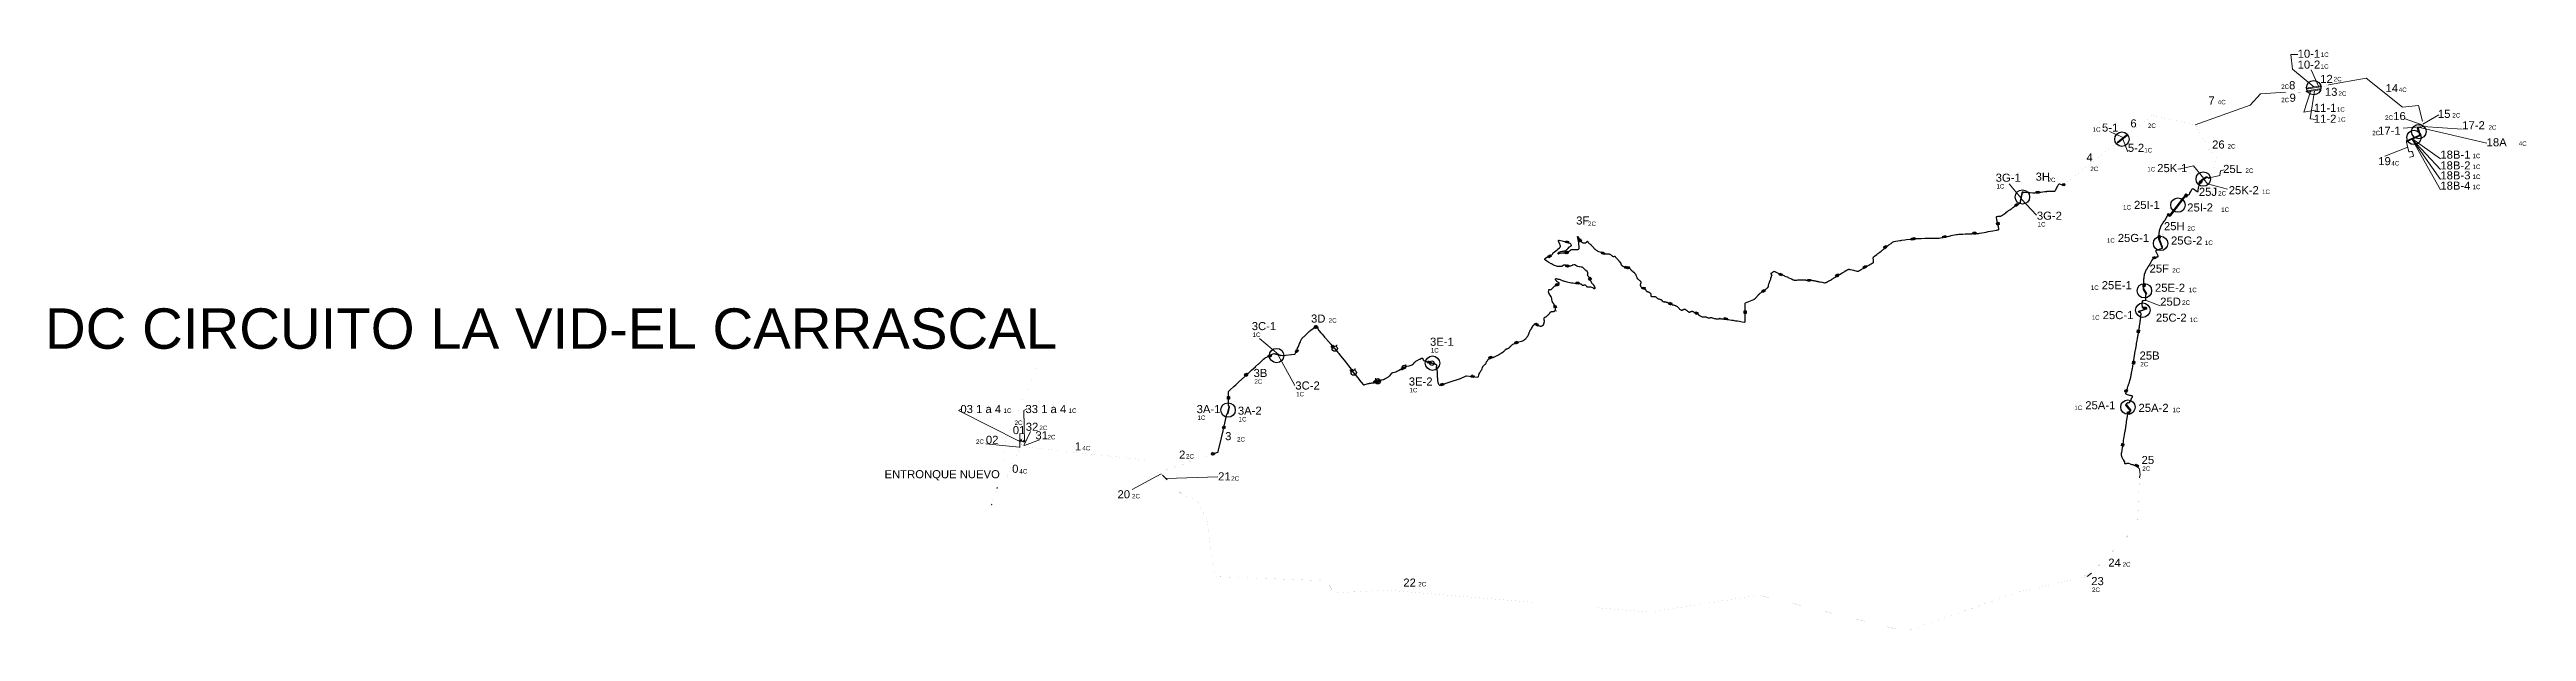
# Model space of a CAD drawing. Header units: metres. Extents: x 454908 to 510509, y 4717009 to 4730077.
import ezdxf
from ezdxf.enums import TextEntityAlignment as Align

# ---------------------------------------------------------------- set-up
doc = ezdxf.new("R2010")
doc.units = ezdxf.units.M
doc.header["$LTSCALE"] = 0.01
doc.header["$MEASUREMENT"] = 0
doc.header["$PDMODE"] = 35
doc.header["$PDSIZE"] = -1.5
doc.layers.get('0').update_dxf_attribs({"lineweight": 0})
for name, color, linetype in [('--PHD', 6, 'Continuous'), ('....pat directa', 5, 'Continuous'), ('10TRZ_LINEA_PK', 4, 'Continuous'), ('CE', 7, 'Continuous')]:
    doc.layers.add(name, color=color, linetype=linetype)
for name, color, linetype, lineweight in [('--PUNTOS NOTABLES', 7, 'Continuous', 0), ('-LINEAQ AUXILIAR', 252, 'Continuous', 0), ('ESVC TRAMO AEREO 1c', 1, 'Continuous', 0), ('ESVC TRAMO AEREO 2c', 100, 'Continuous', 0), ('ESVC TRAMO AEREO 4c', 182, 'Continuous', 0), ('ESVC TRAMO AEREO TEXTO', 1, 'Continuous', 0), ('LEAR TRAMOS AEREOS 1c', 2, 'Continuous', 0), ('LEAR TRAMOS AEREOS 2c', 62, 'Continuous', 0), ('LEAR TRAMOS AEREOS 4c', 6, 'Continuous', 0), ('LEAR TRAMOS AEREOS TEXTO', 2, 'Continuous', 0), ('LEAR TRAMOS SUBTERRANEOS 1c', 5, 'Continuous', 0), ('LEAR TRAMOS SUBTERRANEOS 2c', 7, 'Continuous', 0), ('LEAR TRAMOS SUBTERRANEOS 4c', 30, 'Continuous', 0), ('LINEA LA VID-EL CARRASCAL EXISTENTE', 255, 'Continuous', 0), ('NUMERO CIRCUITOS', 6, 'Continuous', 0)]:
    doc.layers.add(name, color=color, linetype=linetype, lineweight=lineweight)
doc.styles.add('ROMANS', font='romans.shx')
doc.styles.add('SOLARIA 2', font='arial.ttf')
doc.styles.get("Standard").update_dxf_attribs({"font": 'arial.ttf'})
doc.dimstyles.new('SOLARIA', dxfattribs={"dimtxt": 3, "dimasz": 2, "dimexe": 0.25, "dimexo": 1, "dimgap": 1, "dimtad": 1, "dimtih": 1, "dimtoh": 1, "dimzin": 0, "dimdsep": 46, "dimtxsty": 'Standard', "dimcen": 0, "dimclrt": 256, "dimadec": 4, "dimazin": 0, "dimtfac": 1, "dimtofl": 0, "dimtmove": 1, "dimatfit": 2, "dimfxl": 3, "dimfxlon": 1, "dimtfillclr": 256, "dimtolj": 1, "dimtzin": 0, "dimarcsym": 0})

# ---------------------------------------------------------------- blocks, each defined once
blk = doc.blocks.new('pkp')
at = {"layer": '10TRZ_LINEA_PK'}
blk.add_line((0, 1.125), (0, -1.125), dxfattribs=at)
blk = doc.blocks.new('lpkp')
at = {"layer": '10TRZ_LINEA_PK'}
blk.add_line((0, 1.125), (0, -1.125), dxfattribs=at)
blk = doc.blocks.new('A$Cf7c1e7a3')
at = {"color": 3}
for points in [[(18, 40), (43, 5)], [(18, 40), (43, 5)], [(43, 5), (18, 40)]]:
    blk.add_lwpolyline(points, dxfattribs=at)
at = {"layer": '10TRZ_LINEA_PK', "color": 5}
for points in [[(41, 57), (66, 22), (20, -12), (-5, 23)], [(39, 43), (52, 24), (22, 2), (9, 21)], [(37, 33), (43, 26), (24, 12), (18, 19)]]:
    blk.add_lwpolyline(points, close=True, dxfattribs=at)
at = {"layer": '10TRZ_LINEA_PK', "color": 41, "true_color": 0xf4ee51}
blk.add_lwpolyline([(0, 0), (57, 42)], dxfattribs=at)
at = {"layer": '10TRZ_LINEA_PK', "color": 1}
for points in [[(38, 40), (50, 25), (23, 5), (11, 20)], [(37, 31), (41, 26), (24, 13), (20, 19)], [(37, 29), (38, 26), (24, 16), (23, 18), (37, 29)]]:
    blk.add_lwpolyline(points, close=True, dxfattribs=at)
at = {"layer": '10TRZ_LINEA_PK', "color": 5}
blk.add_lwpolyline([(43, 5), (18, 40)], dxfattribs=at)
at = {"layer": '10TRZ_LINEA_PK', "color": 1}
blk.add_lwpolyline([(23, 18), (38, 26), (37, 29), (24, 16)], dxfattribs=at)
blk = doc.blocks.new('*D19')
at = {"layer": '....pat directa', "color": 0, "lineweight": -2, "transparency": 16777216}
for p, q in [((485349, 4722990), (485342, 4722982)), ((485363, 4722990), (485349, 4722990))]:
    blk.add_line(p, q, dxfattribs=at)
at = {"layer": '....pat directa', "color": 0, "transparency": 16777216}
blk.add_solid([(485342, 4722982), (485342, 4722982), (485341, 4722980)], dxfattribs=at)
at = {"layer": 'Defpoints', "color": 0, "transparency": 16777216}
for p in [(485315, 4722950), (485341, 4722980)]:
    blk.add_point(p, dxfattribs=at)
at = {"layer": '....pat directa', "transparency": 16777216, "insert": (485357, 4722993), "char_height": 3, "attachment_point": 5}
blk.add_mtext('\\A1;R40.00', dxfattribs=at)
blk = doc.blocks.new('*D26')
at = {"layer": '....pat directa', "color": 0, "lineweight": -2, "transparency": 16777216}
for p, q in [((485879, 4723069), (485893, 4723069)), ((485893, 4723069), (485894, 4723067))]:
    blk.add_line(p, q, dxfattribs=at)
at = {"layer": '....pat directa', "color": 0, "transparency": 16777216}
blk.add_solid([(485894, 4723067), (485893, 4723066), (485894, 4723065)], dxfattribs=at)
at = {"layer": 'Defpoints', "color": 0, "transparency": 16777216}
for p in [(485894, 4723065), (485902, 4723046)]:
    blk.add_point(p, dxfattribs=at)
at = {"layer": '....pat directa', "transparency": 16777216, "insert": (485885, 4723071), "char_height": 3, "attachment_point": 5}
blk.add_mtext('\\A1;R20.00', dxfattribs=at)
blk = doc.blocks.new('*D27')
at = {"layer": '....pat directa', "color": 0, "lineweight": -2, "transparency": 16777216}
for p, q in [((483795, 4723428), (483788, 4723415)), ((483809, 4723428), (483795, 4723428))]:
    blk.add_line(p, q, dxfattribs=at)
at = {"layer": '....pat directa', "color": 0, "transparency": 16777216}
blk.add_solid([(483788, 4723415), (483788, 4723415), (483787, 4723413)], dxfattribs=at)
at = {"layer": 'Defpoints', "color": 0, "transparency": 16777216}
for p in [(483758, 4723361), (483787, 4723413)]:
    blk.add_point(p, dxfattribs=at)
at = {"layer": '....pat directa', "transparency": 16777216, "insert": (483803, 4723431), "char_height": 3, "attachment_point": 5}
blk.add_mtext('\\A1;R60.00', dxfattribs=at)
blk = doc.blocks.new('*D28')
at = {"layer": '....pat directa', "color": 0, "lineweight": -2, "transparency": 16777216}
for p, q in [((484207, 4722900), (484201, 4722882)), ((484221, 4722900), (484207, 4722900))]:
    blk.add_line(p, q, dxfattribs=at)
at = {"layer": '....pat directa', "color": 0, "transparency": 16777216}
blk.add_solid([(484201, 4722882), (484202, 4722881), (484201, 4722880)], dxfattribs=at)
at = {"layer": 'Defpoints', "color": 0, "transparency": 16777216}
for p in [(484183, 4722822), (484201, 4722880)]:
    blk.add_point(p, dxfattribs=at)
at = {"layer": '....pat directa', "transparency": 16777216, "insert": (484215, 4722903), "char_height": 3, "attachment_point": 5}
blk.add_mtext('\\A1;R60.00', dxfattribs=at)
blk = doc.blocks.new('*D29')
at = {"layer": '....pat directa', "color": 0, "lineweight": -2, "transparency": 16777216}
for p, q in [((484667, 4722687), (484681, 4722687)), ((484681, 4722687), (484686, 4722678))]:
    blk.add_line(p, q, dxfattribs=at)
at = {"layer": '....pat directa', "color": 0, "transparency": 16777216}
blk.add_solid([(484687, 4722679), (484686, 4722678), (484688, 4722677)], dxfattribs=at)
at = {"layer": 'Defpoints', "color": 0, "transparency": 16777216}
for p in [(484688, 4722677), (484722, 4722628)]:
    blk.add_point(p, dxfattribs=at)
at = {"layer": '....pat directa', "transparency": 16777216, "insert": (484673, 4722689), "char_height": 3, "attachment_point": 5}
blk.add_mtext('\\A1;R60.00', dxfattribs=at)
blk = doc.blocks.new('*D20')
at = {"layer": '....pat directa', "color": 0, "lineweight": -2, "transparency": 16777216}
for p, q in [((483692, 4723401), (483690, 4723399)), ((483691, 4723398), (483696, 4723392)), ((483706, 4723381), (483701, 4723387)), ((483709, 4723381), (483707, 4723379))]:
    blk.add_line(p, q, dxfattribs=at)
at = {"layer": '....pat directa', "color": 0, "transparency": 16777216}
for points in [[(483692, 4723398), (483691, 4723398), (483690, 4723399)], [(483706, 4723381), (483705, 4723381), (483707, 4723380)]]:
    blk.add_solid(points, dxfattribs=at)
at = {"layer": 'Defpoints', "color": 0, "transparency": 16777216}
for p in [(483704, 4723411), (483707, 4723380), (483721, 4723391)]:
    blk.add_point(p, dxfattribs=at)
at = {"layer": '....pat directa', "transparency": 16777216, "insert": (483699, 4723389), "char_height": 3, "attachment_point": 5}
blk.add_mtext('\\A1;26.14', dxfattribs=at)
blk = doc.blocks.new('*D21')
at = {"layer": '....pat directa', "color": 0, "lineweight": -2, "transparency": 16777216}
for p, q in [((484130, 4722874), (484130, 4722873)), ((484131, 4722872), (484136, 4722866)), ((484144, 4722855), (484140, 4722861)), ((484146, 4722854), (484145, 4722853))]:
    blk.add_line(p, q, dxfattribs=at)
at = {"layer": '....pat directa', "color": 0, "transparency": 16777216}
for points in [[(484131, 4722872), (484131, 4722872), (484130, 4722873)], [(484145, 4722855), (484144, 4722855), (484146, 4722853)]]:
    blk.add_solid(points, dxfattribs=at)
at = {"layer": 'Defpoints', "color": 0, "transparency": 16777216}
for p in [(484130, 4722873), (484131, 4722874), (484147, 4722854)]:
    blk.add_point(p, dxfattribs=at)
at = {"layer": '....pat directa', "transparency": 16777216, "insert": (484138, 4722863), "char_height": 3, "attachment_point": 5}
blk.add_mtext('\\A1;25.51', dxfattribs=at)
blk = doc.blocks.new('*D22')
at = {"layer": '....pat directa', "color": 0, "lineweight": -2, "transparency": 16777216}
for p, q in [((484651, 4722612), (484650, 4722615)), ((484652, 4722616), (484657, 4722618)), ((484675, 4722624), (484669, 4722622)), ((484677, 4722622), (484676, 4722625))]:
    blk.add_line(p, q, dxfattribs=at)
at = {"layer": '....pat directa', "color": 0, "transparency": 16777216}
for points in [[(484652, 4722616), (484652, 4722615), (484650, 4722615)], [(484674, 4722624), (484675, 4722624), (484676, 4722625)]]:
    blk.add_solid(points, dxfattribs=at)
at = {"layer": 'Defpoints', "color": 0, "transparency": 16777216}
for p in [(484652, 4722609), (484676, 4722625), (484679, 4722619)]:
    blk.add_point(p, dxfattribs=at)
at = {"layer": '....pat directa', "transparency": 16777216, "insert": (484663, 4722620), "char_height": 3, "attachment_point": 5}
blk.add_mtext('\\A1;28.16', dxfattribs=at)
blk = doc.blocks.new('*D30')
at = {"layer": '....pat directa', "color": 0, "lineweight": -2, "transparency": 16777216}
for p, q in [((486852, 4722761), (486838, 4722761)), ((486838, 4722761), (486838, 4722759))]:
    blk.add_line(p, q, dxfattribs=at)
at = {"layer": '....pat directa', "color": 0, "transparency": 16777216}
blk.add_solid([(486838, 4722759), (486839, 4722759), (486838, 4722757)], dxfattribs=at)
at = {"layer": 'Defpoints', "color": 0, "transparency": 16777216}
for p in [(486837, 4722737), (486838, 4722757)]:
    blk.add_point(p, dxfattribs=at)
at = {"layer": '....pat directa', "transparency": 16777216, "insert": (486846, 4722764), "char_height": 3, "attachment_point": 5}
blk.add_mtext('\\A1;R20.00', dxfattribs=at)
blk = doc.blocks.new('*D31')
at = {"layer": '....pat directa', "color": 0, "lineweight": -2, "transparency": 16777216}
for p, q in [((487821, 4723502), (487811, 4723502)), ((487827, 4723505), (487821, 4723502)), ((487826, 4723507), (487826, 4723509)), ((487830, 4723507), (487827, 4723505)), ((487828, 4723504), (487827, 4723505)), ((487831, 4723505), (487828, 4723504)), ((487828, 4723502), (487829, 4723500))]:
    blk.add_line(p, q, dxfattribs=at)
at = {"layer": '....pat directa', "color": 0, "transparency": 16777216}
for points in [[(487827, 4723507), (487826, 4723507), (487827, 4723505)], [(487829, 4723502), (487828, 4723502), (487828, 4723504)]]:
    blk.add_solid(points, dxfattribs=at)
at = {"layer": 'Defpoints', "color": 0, "transparency": 16777216}
for p in [(487827, 4723505), (487831, 4723507), (487832, 4723505)]:
    blk.add_point(p, dxfattribs=at)
at = {"layer": '....pat directa', "transparency": 16777216, "insert": (487816, 4723505), "char_height": 3, "attachment_point": 5}
blk.add_mtext('\\A1;2.00', dxfattribs=at)
blk = doc.blocks.new('*D32')
at = {"layer": '....pat directa', "color": 0, "lineweight": -2, "transparency": 16777216}
for p, q in [((487834, 4723519), (487835, 4723519)), ((487837, 4723512), (487835, 4723517)), ((487836, 4723514), (487843, 4723517)), ((487838, 4723510), (487838, 4723510)), ((487843, 4723517), (487854, 4723517))]:
    blk.add_line(p, q, dxfattribs=at)
at = {"layer": '....pat directa', "color": 0, "transparency": 16777216}
for points in [[(487835, 4723517), (487835, 4723517), (487834, 4723519)], [(487837, 4723512), (487837, 4723511), (487838, 4723510)]]:
    blk.add_solid(points, dxfattribs=at)
at = {"layer": 'Defpoints', "color": 0, "transparency": 16777216}
for p in [(487834, 4723519), (487834, 4723519), (487838, 4723510)]:
    blk.add_point(p, dxfattribs=at)
at = {"layer": '....pat directa', "transparency": 16777216, "insert": (487848, 4723519), "char_height": 3, "attachment_point": 5}
blk.add_mtext('\\A1;10.00', dxfattribs=at)
blk = doc.blocks.new('*D33')
at = {"layer": '....pat directa', "color": 0, "lineweight": -2, "transparency": 16777216}
for p, q in [((487828, 4723517), (487828, 4723517)), ((487829, 4723515), (487829, 4723514)), ((487833, 4723508), (487832, 4723509)), ((487834, 4723506), (487834, 4723506))]:
    blk.add_line(p, q, dxfattribs=at)
at = {"layer": '....pat directa', "color": 0, "transparency": 16777216}
for points in [[(487829, 4723515), (487829, 4723515), (487828, 4723517)], [(487833, 4723508), (487832, 4723507), (487834, 4723506)]]:
    blk.add_solid(points, dxfattribs=at)
at = {"layer": 'Defpoints', "color": 0, "transparency": 16777216}
for p in [(487828, 4723517), (487828, 4723516), (487833, 4723506)]:
    blk.add_point(p, dxfattribs=at)
at = {"layer": '....pat directa', "transparency": 16777216, "insert": (487831, 4723511), "char_height": 3, "attachment_point": 5}
blk.add_mtext('\\A1;12.09', dxfattribs=at)
blk = doc.blocks.new('*D23')
at = {"layer": '....pat directa', "color": 0, "lineweight": -2, "transparency": 16777216}
for p, q in [((488288, 4723922), (488290, 4723925)), ((488291, 4723923), (488293, 4723922)), ((488301, 4723915), (488299, 4723917)), ((488301, 4723911), (488303, 4723914))]:
    blk.add_line(p, q, dxfattribs=at)
at = {"layer": '....pat directa', "color": 0, "transparency": 16777216}
for points in [[(488292, 4723924), (488291, 4723923), (488290, 4723925)], [(488302, 4723915), (488301, 4723915), (488303, 4723913)]]:
    blk.add_solid(points, dxfattribs=at)
at = {"layer": 'Defpoints', "color": 0, "transparency": 16777216}
for p in [(488285, 4723919), (488290, 4723925), (488298, 4723907)]:
    blk.add_point(p, dxfattribs=at)
at = {"layer": '....pat directa', "transparency": 16777216, "insert": (488296, 4723919), "char_height": 3, "attachment_point": 5}
blk.add_mtext('\\A1;17.19', dxfattribs=at)
blk = doc.blocks.new('*D24')
at = {"layer": '....pat directa', "color": 0, "lineweight": -2, "transparency": 16777216}
for p, q in [((495207, 4725097), (495206, 4725099)), ((495208, 4725096), (495209, 4725096)), ((495209, 4725095), (495208, 4725096)), ((495209, 4725095), (495212, 4725097)), ((495209, 4725095), (495209, 4725095)), ((495210, 4725093), (495211, 4725091)), ((495212, 4725097), (495222, 4725097))]:
    blk.add_line(p, q, dxfattribs=at)
at = {"layer": '....pat directa', "color": 0, "transparency": 16777216}
for points in [[(495208, 4725098), (495207, 4725097), (495208, 4725096)], [(495210, 4725093), (495210, 4725093), (495209, 4725095)]]:
    blk.add_solid(points, dxfattribs=at)
at = {"layer": 'Defpoints', "color": 0, "transparency": 16777216}
for p in [(495208, 4725096), (495208, 4725096), (495209, 4725095)]:
    blk.add_point(p, dxfattribs=at)
at = {"layer": '....pat directa', "transparency": 16777216, "insert": (495217, 4725100), "char_height": 3, "attachment_point": 5}
blk.add_mtext('\\A1;1.25', dxfattribs=at)
blk = doc.blocks.new('*D25')
at = {"layer": '....pat directa', "color": 0, "lineweight": -2, "transparency": 16777216}
for p, q in [((502202, 4725422), (502202, 4725424)), ((502202, 4725420), (502202, 4725420)), ((502202, 4725417), (502202, 4725420)), ((502202, 4725419), (502206, 4725419)), ((502202, 4725417), (502202, 4725417)), ((502202, 4725415), (502202, 4725413)), ((502206, 4725419), (502216, 4725419))]:
    blk.add_line(p, q, dxfattribs=at)
at = {"layer": '....pat directa', "color": 0, "transparency": 16777216}
for points in [[(502202, 4725422), (502201, 4725422), (502202, 4725420)], [(502203, 4725415), (502202, 4725415), (502202, 4725417)]]:
    blk.add_solid(points, dxfattribs=at)
at = {"layer": 'Defpoints', "color": 0, "transparency": 16777216}
for p in [(502202, 4725420), (502202, 4725420), (502202, 4725417)]:
    blk.add_point(p, dxfattribs=at)
at = {"layer": '....pat directa', "transparency": 16777216, "insert": (502211, 4725421), "char_height": 3, "attachment_point": 5}
blk.add_mtext('\\A1;2.10', dxfattribs=at)

msp = doc.modelspace()

# ---------------------------------------------------------------- linework, layer by layer
at = {"layer": '--PHD'}
for centre in [(505732.897, 4729220.522), (507984.334, 4728102.926), (508092.399, 4728234.665), (501428.524, 4728064.159), (503253.542, 4727168.893), (499193.322, 4726765.575), (502685.776, 4726583.47), (502294.926, 4725722.383), (501896.393, 4724223.987), (501932.908, 4724661.15), (482453.244, 4723205.138), (485952.53, 4723033.918), (481362.854, 4721980.506), (501562.267, 4722047.112)]:
    msp.add_circle(centre, 161.933, dxfattribs=at)
at = {"layer": '--PUNTOS NOTABLES'}
for points in [[(476719.5, 4721328), (476700.415, 4721286.795)], [(476719.5, 4721328), (476713.371, 4721283.003)], [(476719.5, 4721328), (476740.244, 4721275.137)], [(476719.5, 4721328), (476727.287, 4721278.929)], [(476804.5, 4721307.5), (476754.16, 4721271.063)], [(476804.5, 4721307.5), (476767.116, 4721267.271)], [(476781.032, 4721263.197), (476804.5, 4721307.5)], [(476804.5, 4721307.5), (476793.988, 4721259.405)]]:
    msp.add_lwpolyline(points, dxfattribs=at)
at = {"layer": '-LINEAQ AUXILIAR'}
for p, q in [((475926.912, 4721222.891), (476673.821, 4721147.001)), ((476687.258, 4721143.068), (476690.425, 4721454.904)), ((476929.448, 4721501.76), (476781.464, 4721185.427)), ((477127.701, 4721312.312), (476794.901, 4721181.494)), ((479859.597, 4720550.43), (479211.797, 4720193.901)), ((481132.505, 4720483.435), (479970.748, 4720443.178))]:
    msp.add_line(p, q, dxfattribs=at)
for points in [[(505732.344, 4729237.469), (505260.344, 4729636.142), (505219.4, 4729963.471), (505378.059, 4729963.471)], [(505672.346, 4729623.356), (505850.982, 4729236.421)], [(505669.667, 4729159.248), (505512.855, 4728672.903), (505773.079, 4728718.307)], [(505752.965, 4729152.465), (505651.231, 4728517.105), (505786.328, 4728505.466)], [(508126.294, 4728339.952), (507739.163, 4728310.672)], [(508148.59, 4728395.13), (507783.477, 4728517.647)], [(508104.633, 4728329.711), (509617.865, 4727973.08)], [(508180.471, 4728347.278), (509067.491, 4728286.364)], [(508185.792, 4728402.356), (508541.537, 4728614.281)], [(501454.741, 4728098.363), (501149.595, 4728235.72)], [(501450.629, 4728063.436), (501560.249, 4727779.629)], [(507849.087, 4727882.047), (507332.242, 4727684.574)], [(507936.062, 4728082.315), (508576.027, 4727625.927)], [(507939.247, 4728074.95), (508576.027, 4727383.709)], [(507940.385, 4728057.989), (508576.027, 4726930.033)], [(507940.712, 4728066.841), (508576.027, 4727160.716)], [(503266.551, 4727181.952), (503034.292, 4727463.17), (502742.262, 4727399.567)], [(503269.615, 4727167.366), (503350.605, 4727064.701), (503800.054, 4726944.344)], [(503390.119, 4727193.747), (503626.19, 4727251.465), (503643.77, 4727349.848), (503719.366, 4727373.565)], [(499157.875, 4726747.976), (498893.399, 4727063.092)], [(499169.723, 4726725.387), (499509.531, 4726353.915)], [(501954.574, 4724445.464), (502286.811, 4724325.157)], [(482495.614, 4723228.49), (482066.744, 4723591.554)], [(482486.012, 4723214.565), (482858.453, 4722530.276)], [(476706.839, 4721268.334), (475315.544, 4721971.453), (475387.829, 4722007.256)], [(476793.988, 4721259.405), (476776.191, 4721971.453), (476848.476, 4722007.256)], [(476700.415, 4721286.795), (476655.723, 4721294.166)], [(476727.287, 4721278.929), (476655.723, 4721294.166)], [(476740.244, 4721275.137), (476655.723, 4721294.166)], [(476754.16, 4721271.063), (476792.651, 4721312.917)], [(476767.116, 4721267.271), (476792.651, 4721312.917)]]:
    msp.add_lwpolyline(points, dxfattribs=at)
at = {"layer": '....pat directa', "color": 4}
for points in [[(502192.66, 4725418.898), (502192.66, 4725418.898), (502201.506, 4725419.52, 0.002325433), (502201.626, 4725419.529), (502212.898, 4725420.427), (502227.545, 4725420.655, 0.564763288), (502240.465, 4725442.861), (502223.714, 4725473.433, -0.025106494), (502223.058, 4725474.788), (502192.392, 4725547.15, -0.419911833), (502199.523, 4725564.288), (502320.809, 4725612.932, 0.407580394), (502328.143, 4725629.562), (502271.732, 4725780.01), (502259.263, 4725813.266, -0.121790482), (502258.372, 4725820.895), (502266.488, 4725884.943, 0.164783338), (502264.442, 4725895.004), (502263.353, 4725896.875, -0.1528233), (502261.231, 4725906.194), (502261.715, 4725912.291), (502263.027, 4725939.306, 0.005220522), (502263.037, 4725939.578), (502263.297, 4725948.977, 0.000003949), (502263.297, 4725948.977), (502263.319, 4725949.773, -0.040625993), (502263.548, 4725951.87), (502266.323, 4725966.298, 0.018905087), (502266.472, 4725967.269), (502268.155, 4725981.913, 0.009305693), (502268.201, 4725982.395), (502269.096, 4725993.966, -0.02014288), (502269.219, 4725995.006), (502270.656, 4726004.04, -0.018611442), (502270.843, 4726004.99), (502272.478, 4726011.903, -0.006196926), (502272.556, 4726012.216), (502274.089, 4726018.049), (502277.248, 4726029.347, -0.013857159), (502277.51, 4726030.194), (502281.805, 4726042.812, 0.000571774), (502281.817, 4726042.847), (502284.683, 4726051.331, 0.000055157), (502284.684, 4726051.334), (502287.035, 4726058.297, -0.010162665), (502287.255, 4726058.909), (502290.338, 4726066.946, 0.000502254), (502290.349, 4726066.976), (502295.805, 4726081.287, 0.001534435), (502295.84, 4726081.379), (502300.156, 4726092.913, -0.000767245), (502300.173, 4726092.959), (502301.15, 4726095.545, -0.001435655), (502301.183, 4726095.631), (502301.957, 4726097.646, -0.002727337), (502302.021, 4726097.808), (502302.77, 4726099.696, -0.002208997), (502302.823, 4726099.827), (502303.603, 4726101.743, -0.004664977), (502303.718, 4726102.019), (502303.982, 4726102.633, 0.005175756), (502304.109, 4726102.939), (502305.782, 4726107.074, -0.00122271), (502305.812, 4726107.146), (502307.582, 4726111.46, -0.000145986), (502307.586, 4726111.468), (502308.967, 4726114.826, 0.000273327), (502308.973, 4726114.842), (502310.647, 4726118.927, 0.00040931), (502310.657, 4726118.951), (502311.871, 4726121.927, -0.000344596), (502311.88, 4726121.948), (502313.929, 4726126.952, -0.022644722), (502314.538, 4726128.267), (502315.507, 4726130.13, 0.000459377), (502315.521, 4726130.157), (502318.219, 4726135.372, -0.020264216), (502318.861, 4726136.499), (502322.653, 4726142.567, -0.001229375), (502322.695, 4726142.634), (502325.004, 4726146.29, 0.001188235), (502325.045, 4726146.355), (502328.787, 4726152.342, -0.015433651), (502329.336, 4726153.163), (502333.445, 4726158.912, -0.00102038), (502333.483, 4726158.965), (502336.361, 4726162.959, 0.021136571), (502337.104, 4726164.089), (502339.782, 4726168.557, -0.00987182), (502340.117, 4726169.092), (502345.004, 4726176.56, -0.001655867), (502345.062, 4726176.648), (502346.342, 4726178.576, 0.002722843), (502346.438, 4726178.722), (502347.326, 4726180.092, 0.002264844), (502347.404, 4726180.214), (502350.256, 4726184.702, -0.000763592), (502350.283, 4726184.743), (502352.253, 4726187.823, 0.025278728), (502353.054, 4726189.227), (502354.003, 4726191.105, 0.000528244), (502354.019, 4726191.135), (502358.654, 4726200.353, -0.008895678), (502358.919, 4726200.857), (502362.414, 4726207.232, -0.018281943), (502363.013, 4726208.236), (502367.208, 4726214.714, -0.028631213), (502368.289, 4726216.192), (502371.124, 4726219.632, -0.007856595), (502371.45, 4726220.015), (502376.747, 4726226.048, -0.005533687), (502376.984, 4726226.312), (502379.957, 4726229.551, 0.001852736), (502380.037, 4726229.639), (502381.137, 4726230.855, -0.017576328), (502381.92, 4726231.662), (502383.721, 4726233.391, 0.001933764), (502383.81, 4726233.477), (502386.659, 4726236.256, -0.000688781), (502386.691, 4726236.287), (502388.997, 4726238.524, 0.013352565), (502389.594, 4726239.135), (502391.279, 4726240.953, 0.000775163), (502391.312, 4726240.99), (502394.65, 4726244.615, -0.000468233), (502394.67, 4726244.637), (502394.775, 4726244.751, 0.024242279), (502395.771, 4726245.939), (502398.614, 4726249.687, -0.000810959), (502398.646, 4726249.728), (502404.146, 4726256.93, -0.00085871), (502404.179, 4726256.973), (502405.364, 4726258.514, 0.027312017), (502406.352, 4726259.954), (502407.939, 4726262.563, -0.000463488), (502407.954, 4726262.588), (502409.786, 4726265.588, 0.033690317), (502410.783, 4726267.497), (502415.082, 4726277.292, 0.000081358), (502415.084, 4726277.296), (502416.621, 4726280.8, -0.018095191), (502417.124, 4726281.843), (502418.685, 4726284.8, 0.002663342), (502418.764, 4726284.952), (502420.899, 4726289.105, -0.002630165), (502420.977, 4726289.254), (502422.225, 4726291.619, 0.000887523), (502422.251, 4726291.669), (502423.845, 4726294.715, 0.000111868), (502423.848, 4726294.721), (502426.695, 4726300.169, 0.007674302), (502426.916, 4726300.607), (502430.215, 4726307.424, -0.000894834), (502430.24, 4726307.475), (502433.743, 4726314.644, 0.000732284), (502433.763, 4726314.687), (502436.504, 4726320.339, 0.005288433), (502436.648, 4726320.645), (502439.495, 4726326.847, 0.001791059), (502439.542, 4726326.951), (502447.202, 4726343.957, 0.004702599), (502447.323, 4726344.233), (502448.148, 4726346.162, 0.001029121), (502448.174, 4726346.222), (502449.611, 4726349.618), (502454.923, 4726360.356, -0.425700185), (502475.539, 4726366.88), (502493.347, 4726357.187, 0.371191495), (502512.481, 4726361.313), (502828.036, 4726772.893), (502833.46, 4726779.966, -0.258600419), (502847.683, 4726786.158), (502848.813, 4726786.05, 0.258638581), (502863.038, 4726792.244), (502876.604, 4726809.942, -0.283369634), (502892.288, 4726815.928), (502911.188, 4726812.338, 0.309717039), (502937.073, 4726823.681), (502941.502, 4726830.792, 0.016617676), (502942.167, 4726831.943), (502945.142, 4726837.513, 0.001126288), (502945.174, 4726837.573), (502953.989, 4726854.254, 0.000903337), (502954.014, 4726854.302), (502971.284, 4726887.273, 0.000258312), (502971.292, 4726887.287), (502979.167, 4726902.361, 0.000018446), (502979.168, 4726902.362), (502988.353, 4726919.946, -0.00799233), (502988.582, 4726920.367), (502990.675, 4726924.078, -0.009192505), (502990.954, 4726924.554), (502994.629, 4726930.546, -0.012938666), (502995.052, 4726931.197), (502998.246, 4726935.846, -0.015860948), (502998.809, 4726936.613), (503002.286, 4726941.044, -0.002052948), (503002.363, 4726941.141), (503007.084, 4726948.342, -0.430643614), (503027.109, 4726951.927), (503056.22, 4726930.426, -0.004973983), (503056.451, 4726930.27), (503093.97, 4726904.236, 0.010422477), (503094.457, 4726903.913), (503120.333, 4726887.513, 0.735566673), (503140.717, 4726904.804), (503138.194, 4726910.752, -0.153245166), (503137.383, 4726919.097), (503146.434, 4726962.167, 0.001922529), (503146.456, 4726962.272), (503149.313, 4726976.405, 0.001173331), (503149.326, 4726976.47), (503153.07, 4726995.45, 0.002042703), (503153.092, 4726995.562), (503158.245, 4727022.854, -0.004083754), (503158.289, 4727023.078), (503160.272, 4727032.716, -0.015040396), (503160.467, 4727033.535), (503163.29, 4727044.019, -0.00718045), (503163.4, 4727044.406), (503165.926, 4727052.815, -0.018494469), (503166.261, 4727053.795), (503171.802, 4727068.264, -0.0125529), (503172.07, 4727068.913, -0.01250417), (503172.369, 4727069.547, -0.000048722), (503172.37, 4727069.549), (503174.554, 4727073.888, -0.094242353), (503177.964, 4727078.336), (503184.552, 4727084.216, 0.125905065), (503188.699, 4727090.389), (503199.055, 4727119.565), (503206.571, 4727140.74, -0.16975996), (503212.776, 4727148.455), (503320.326, 4727215.448, -0.27867176), (503335.84, 4727215.658), (503349.484, 4727207.664), (503374.125, 4727193.226, 0.471705284), (503395.861, 4727201.197), (503398.342, 4727208.26)], [(503192.58, 4727101.323), (503199.055, 4727119.565), (503206.571, 4727140.74, -0.16975996), (503212.776, 4727148.455), (503320.326, 4727215.448, -0.27867176), (503335.84, 4727215.658), (503349.484, 4727207.664), (503374.125, 4727193.226, 0.471705284), (503395.861, 4727201.197), (503398.342, 4727208.26)], [(502484.443, 4726362.033), (502493.347, 4726357.187, 0.371191495), (502512.481, 4726361.313), (502828.036, 4726772.893), (502833.46, 4726779.966, -0.258600419), (502847.683, 4726786.158), (502848.813, 4726786.05, 0.258638581), (502863.038, 4726792.244), (502869.017, 4726800.045)], [(502869.017, 4726800.045), (502876.604, 4726809.942, -0.283369634), (502892.288, 4726815.928), (502911.188, 4726812.338, 0.309717039), (502937.073, 4726823.681), (502941.502, 4726830.792, 0.016617676), (502942.167, 4726831.943), (502945.142, 4726837.513, 0.001126288), (502945.174, 4726837.573), (502953.989, 4726854.254, 0.000903337), (502954.014, 4726854.302), (502971.284, 4726887.273, 0.000258312), (502971.292, 4726887.287), (502979.167, 4726902.361, 0.000018446), (502979.168, 4726902.362), (502988.353, 4726919.946, -0.00799233), (502988.582, 4726920.367), (502990.675, 4726924.078, -0.009192505), (502990.954, 4726924.554), (502994.629, 4726930.546, -0.012938666), (502995.052, 4726931.197), (502998.246, 4726935.846, -0.015860948), (502998.809, 4726936.613), (503002.286, 4726941.044, -0.002052948), (503002.363, 4726941.141), (503007.084, 4726948.342, -0.430643614), (503027.109, 4726951.927), (503056.22, 4726930.426, -0.004973983), (503056.451, 4726930.27), (503093.97, 4726904.236, 0.010422477), (503094.457, 4726903.913), (503120.333, 4726887.513, 0.735566673), (503140.717, 4726904.804), (503138.194, 4726910.752, -0.153245166), (503137.383, 4726919.097), (503146.434, 4726962.167, 0.001922529), (503146.456, 4726962.272), (503149.313, 4726976.405, 0.001173331), (503149.326, 4726976.47), (503153.07, 4726995.45, 0.002042703), (503153.092, 4726995.562), (503158.245, 4727022.854, -0.004083754), (503158.289, 4727023.078), (503160.272, 4727032.716, -0.015040396), (503160.467, 4727033.535), (503163.29, 4727044.019, -0.00718045), (503163.4, 4727044.406), (503165.926, 4727052.815, -0.018494469), (503166.261, 4727053.795), (503171.802, 4727068.264, -0.0125529), (503172.07, 4727068.913, -0.01250417), (503172.369, 4727069.547, -0.000048722), (503172.37, 4727069.549), (503174.554, 4727073.888, -0.094242353), (503177.964, 4727078.336), (503184.552, 4727084.216, 0.125905065), (503188.699, 4727090.389), (503192.58, 4727101.323)], [(502264.818, 4725871.77), (502266.488, 4725884.943, 0.164783338), (502264.442, 4725895.004), (502263.353, 4725896.875, -0.1528233), (502261.231, 4725906.194), (502261.715, 4725912.291), (502263.027, 4725939.306, 0.005220522), (502263.037, 4725939.578), (502263.297, 4725948.977, 0.000003949), (502263.297, 4725948.977), (502263.319, 4725949.773, -0.040625993), (502263.548, 4725951.87), (502266.323, 4725966.298, 0.018905087), (502266.472, 4725967.269), (502268.155, 4725981.913, 0.009305693), (502268.201, 4725982.395), (502269.096, 4725993.966, -0.02014288), (502269.219, 4725995.006), (502270.656, 4726004.04, -0.018611442), (502270.843, 4726004.99), (502272.478, 4726011.903, -0.006196926), (502272.556, 4726012.216), (502274.089, 4726018.049), (502277.248, 4726029.347, -0.013857159), (502277.51, 4726030.194), (502281.805, 4726042.812, 0.000571774), (502281.817, 4726042.847), (502284.683, 4726051.331, 0.000055157), (502284.684, 4726051.334), (502287.035, 4726058.297, -0.010162665), (502287.255, 4726058.909), (502290.338, 4726066.946, 0.000502254), (502290.349, 4726066.976), (502295.805, 4726081.287, 0.001534435), (502295.84, 4726081.379), (502300.156, 4726092.913, -0.000767245), (502300.173, 4726092.959), (502301.15, 4726095.545, -0.001435655), (502301.183, 4726095.631), (502301.957, 4726097.646, -0.002727337), (502302.021, 4726097.808), (502302.77, 4726099.696, -0.002208997), (502302.823, 4726099.827), (502303.603, 4726101.743, -0.004664977), (502303.718, 4726102.019), (502303.982, 4726102.633, 0.005175756), (502304.109, 4726102.939), (502305.782, 4726107.074, -0.00122271), (502305.812, 4726107.146), (502307.582, 4726111.46, -0.000145986), (502307.586, 4726111.468), (502308.967, 4726114.826, 0.000273327), (502308.973, 4726114.842), (502310.647, 4726118.927, 0.00040931), (502310.657, 4726118.951), (502311.871, 4726121.927, -0.000344596), (502311.88, 4726121.948), (502313.929, 4726126.952, -0.022644722), (502314.538, 4726128.267), (502315.507, 4726130.13, 0.000459377), (502315.521, 4726130.157), (502318.219, 4726135.372, -0.020264216), (502318.861, 4726136.499), (502322.653, 4726142.567, -0.001229375), (502322.695, 4726142.634), (502325.004, 4726146.29, 0.001188235), (502325.045, 4726146.355), (502328.787, 4726152.342, -0.015433651), (502329.336, 4726153.163), (502333.445, 4726158.912, -0.00102038), (502333.483, 4726158.965), (502336.361, 4726162.959, 0.021136571), (502337.104, 4726164.089), (502339.782, 4726168.557, -0.00987182), (502340.117, 4726169.092), (502345.004, 4726176.56, -0.001655867), (502345.062, 4726176.648), (502346.342, 4726178.576, 0.002722843), (502346.438, 4726178.722), (502347.326, 4726180.092, 0.002264844), (502347.404, 4726180.214), (502350.256, 4726184.702, -0.000763592), (502350.283, 4726184.743), (502352.253, 4726187.823, 0.025278728), (502353.054, 4726189.227), (502354.003, 4726191.105, 0.000528244), (502354.019, 4726191.135), (502358.654, 4726200.353, -0.008895678), (502358.919, 4726200.857), (502362.414, 4726207.232, -0.018281943), (502363.013, 4726208.236), (502367.208, 4726214.714, -0.028631213), (502368.289, 4726216.192), (502371.124, 4726219.632, -0.007856595), (502371.45, 4726220.015), (502376.747, 4726226.048, -0.005533687), (502376.984, 4726226.312), (502379.957, 4726229.551, 0.001852736), (502380.037, 4726229.639), (502381.137, 4726230.855, -0.017576328), (502381.92, 4726231.662), (502383.721, 4726233.391, 0.001933764), (502383.81, 4726233.477), (502386.659, 4726236.256, -0.000688781), (502386.691, 4726236.287), (502388.997, 4726238.524, 0.013352565), (502389.594, 4726239.135), (502391.279, 4726240.953, 0.000775163), (502391.312, 4726240.99), (502394.65, 4726244.615, -0.000468233), (502394.67, 4726244.637), (502394.775, 4726244.751, 0.024242279), (502395.771, 4726245.939), (502398.614, 4726249.687, -0.000810959), (502398.646, 4726249.728), (502404.146, 4726256.93, -0.00085871), (502404.179, 4726256.973), (502405.364, 4726258.514, 0.027312017), (502406.352, 4726259.954), (502407.939, 4726262.563, -0.000463488), (502407.954, 4726262.588), (502409.786, 4726265.588, 0.033690317), (502410.783, 4726267.497), (502415.082, 4726277.292, 0.000081358), (502415.084, 4726277.296), (502416.621, 4726280.8, -0.018095191), (502417.124, 4726281.843), (502418.685, 4726284.8, 0.002663342), (502418.764, 4726284.952), (502420.899, 4726289.105, -0.002630165), (502420.977, 4726289.254), (502422.225, 4726291.619, 0.000887523), (502422.251, 4726291.669), (502423.845, 4726294.715, 0.000111868), (502423.848, 4726294.721), (502426.695, 4726300.169, 0.007674302), (502426.916, 4726300.607), (502430.215, 4726307.424, -0.000894834), (502430.24, 4726307.475), (502433.743, 4726314.644, 0.000732284), (502433.763, 4726314.687), (502436.504, 4726320.339, 0.005288433), (502436.648, 4726320.645), (502439.495, 4726326.847, 0.001791059), (502439.542, 4726326.951), (502447.202, 4726343.957, 0.004702599), (502447.323, 4726344.233), (502448.148, 4726346.162, 0.001029121), (502448.174, 4726346.222), (502449.611, 4726349.618), (502454.923, 4726360.356, -0.425700185), (502475.539, 4726366.88), (502484.443, 4726362.033)], [(502156.147, 4725401.812), (502170.011, 4725407.001, 0.119992569), (502176.272, 4725411.256), (502177.662, 4725412.794, -0.161076968), (502186.4, 4725417.755), (502191.107, 4725418.695, -0.030154704), (502192.66, 4725418.898), (502201.506, 4725419.52, 0.002325433), (502201.626, 4725419.529), (502212.898, 4725420.427), (502227.545, 4725420.655, 0.564763288), (502240.465, 4725442.861), (502223.714, 4725473.433, -0.025106494), (502223.058, 4725474.788), (502192.392, 4725547.15, -0.419911833), (502199.523, 4725564.288), (502320.809, 4725612.932, 0.407580394), (502328.143, 4725629.562), (502271.732, 4725780.01), (502259.263, 4725813.266, -0.121790482), (502258.372, 4725820.895), (502264.818, 4725871.77)], [(502320.809, 4725612.932), (502333.849, 4725618.162, 0.407580394), (502342.31, 4725637.35), (502279.69, 4725804.362), (502263.579, 4725847.328, -0.121790482), (502262.688, 4725854.957), (502266.488, 4725884.943, 0.164783338), (502264.442, 4725895.004), (502263.353, 4725896.875, -0.1528233), (502261.231, 4725906.194), (502261.715, 4725912.291)], [(501924.969, 4724778.651), (501925.956, 4724792.192, 0.154713988), (501923.712, 4724801.599), (501922.51, 4724803.599, -0.147596884), (501920.239, 4724812.561), (501920.924, 4724827.772), (501920.973, 4724832.071, 0.010697288), (501920.968, 4724832.628), (501920.761, 4724839.261, 0.015945616), (501920.708, 4724840.088), (501918.53, 4724862.951, 0.00302298), (501918.514, 4724863.107), (501917.976, 4724868.111, -0.044575812), (501917.935, 4724870.424), (501920.086, 4724900.635, -0.00060657), (501920.089, 4724900.667), (501920.78, 4724910.056), (501922.959, 4724934.074), (501923.441, 4724939.681), (501924.794, 4724954.404), (501927.676, 4724975.207), (501930.911, 4725005.324), (501932.415, 4725013.829), (501933.273, 4725019.981), (501934.591, 4725026.486), (501935.708, 4725032.936), (501936.683, 4725035.803), (501938.014, 4725039.364), (501940.791, 4725046.236), (501942.158, 4725049.647, 0.002167212), (501942.2, 4725049.752), (501943.311, 4725052.596, 0.003276834), (501943.372, 4725052.755), (501944.36, 4725055.384, -0.009946197), (501944.551, 4725055.865), (501945.755, 4725058.717, -0.006468462), (501945.89, 4725059.025), (501946.842, 4725061.128, 0.013675146), (501947.117, 4725061.784), (501947.548, 4725062.894, 0.000434374), (501947.556, 4725062.915), (501948.191, 4725064.557, -0.004932299), (501948.285, 4725064.795), (501954.123, 4725079.061, 0.00038649), (501954.131, 4725079.08), (501957.784, 4725088.048, 0.020806861), (501958.15, 4725089.066), (501961.049, 4725098.318, 0.00116255), (501961.067, 4725098.375), (501964.247, 4725108.694, -0.035962594), (501964.924, 4725110.434), (501967.967, 4725116.852, -0.021152074), (501968.48, 4725117.825), (501974.557, 4725128.259, -0.011465885), (501974.869, 4725128.767), (501979.132, 4725135.372, -0.030390163), (501980.068, 4725136.644), (501980.69, 4725137.391, -0.001269293), (501980.733, 4725137.442), (501984.075, 4725141.411, -0.001927099), (501984.14, 4725141.487), (501987.112, 4725144.963, -0.003689438), (501987.238, 4725145.108), (501989.391, 4725147.551, 0.045278658), (501990.779, 4725149.447), (501992.64, 4725152.543, 0.020564312), (501993.153, 4725153.481), (501995.151, 4725157.523, 0.000403393), (501995.16, 4725157.542), (501996.958, 4725161.194, 0.002558397), (501997.016, 4725161.314), (501999.061, 4725165.578, -0.001836348), (501999.103, 4725165.664), (502000.54, 4725168.604, 0.005423143), (502000.661, 4725168.859), (502001.979, 4725171.71, 0.000332095), (502001.986, 4725171.726), (502006.058, 4725180.568, -0.018716785), (502006.497, 4725181.436), (502012.275, 4725191.853, -0.044430135), (502013.568, 4725193.763), (502017.787, 4725198.937, 0.02480558), (502018.551, 4725199.975), (502022.03, 4725205.23, 0.00313383), (502022.119, 4725205.367), (502024.069, 4725208.394, -0.033986995), (502025.124, 4725209.81), (502036.451, 4725223.037, 0.01543524), (502036.953, 4725223.662), (502038.648, 4725225.907, 0.043695332), (502039.851, 4725227.83), (502041.583, 4725231.226, 0.008139647), (502041.769, 4725231.606), (502047.986, 4725244.838, -0.005136975), (502048.102, 4725245.079), (502050.745, 4725250.418, -0.016454139), (502051.15, 4725251.171), (502056.588, 4725260.547, -0.000560052), (502056.602, 4725260.573), (502058.752, 4725264.26, -0.002631299), (502058.821, 4725264.378), (502063.984, 4725273.023, -0.017320156), (502064.472, 4725273.779), (502076.315, 4725290.811, 0.028163386), (502077.082, 4725292.058), (502094.125, 4725323.631, 0.002987971), (502094.197, 4725323.768), (502101.644, 4725337.967, 0.007122171), (502101.811, 4725338.297), (502110.586, 4725356.253, 0.006425831), (502110.728, 4725356.555), (502117.162, 4725370.626, -0.043451452), (502118.274, 4725372.588), (502128.008, 4725387.849, -0.046874373), (502129.846, 4725390.212, -0.046874373)], [(502129.846, 4725390.212, -0.114893312), (502135.889, 4725394.231), (502156.147, 4725401.812)], [(501943.14, 4724276.105), (501898.832, 4724280.051, -0.360205153), (501887.049, 4724291.715), (501887.298, 4724289.211, -0.028902893), (501887.236, 4724290.711), (501887.367, 4724298.621, 0.036967513), (501887.257, 4724300.538), (501886.163, 4724308.825, -0.023723058), (501886.06, 4724310.054), (501884.753, 4724345.968, -0.000665493), (501884.752, 4724346.003), (501884.484, 4724353.943, 0.000116752), (501884.484, 4724353.95), (501883.962, 4724369.239, -0.0007091), (501883.96, 4724369.276), (501883.658, 4724378.915, -0.009247913), (501883.652, 4724379.396), (501883.697, 4724387.414, -0.001388813), (501883.698, 4724387.486), (501883.775, 4724394.362, -0.010293472), (501883.792, 4724394.897), (501884.438, 4724407.212, -0.005943207), (501884.458, 4724407.52), (501886.059, 4724428.505, -0.368627537), (501897.957, 4724440.472), (501905.313, 4724441.076, 0.018976869), (501906.293, 4724441.194), (501920.754, 4724443.496, -0.025431265), (501922.068, 4724443.637), (501954.574, 4724445.464, 0.449937669), (501966.642, 4724460.727), (501965.806, 4724465.412, -0.045701965), (501965.604, 4724467.775), (501965.863, 4724509.983, -0.001995717), (501965.864, 4724510.087), (501966.67, 4724567.194, -0.172910196), (501969.717, 4724575.375), (501971.513, 4724577.512, 0.319546078), (501972.724, 4724592.54), (501913.823, 4724691.205, -0.155217309), (501911.748, 4724700.059), (501915.281, 4724745.392, -0.156317124), (501918.974, 4724754.433), (501920.282, 4724755.991, 0.157590745), (501923.981, 4724765.111), (501924.969, 4724778.651)], [(501797.244, 4723748.493), (501799.095, 4723760.286, -0.173005202), (501804.233, 4723769.729), (501805.548, 4723770.906, 0.165477496), (501810.607, 4723779.887), (501812.715, 4723791.158), (501813.999, 4723799.964, -0.019954368), (501814.233, 4723801.219), (501816.694, 4723811.994, 0.033073123), (501817.027, 4723814.082), (501817.848, 4723822.947), (501819.204, 4723839.614), (501824.209, 4723875.235), (501828.658, 4723907.162), (501834.218, 4723947.482), (501835.021, 4723953.137, -0.002342189), (501835.043, 4723953.285), (501839.734, 4723984.21, -0.000385135), (501839.737, 4723984.234), (501843.518, 4724008.903, 0.001595813), (501843.533, 4724009.004), (501845.814, 4724024.553, 0.004764571), (501845.856, 4724024.855), (501848.991, 4724049.487, -0.000385419), (501848.995, 4724049.511), (501852.811, 4724079.124, 0.001521977), (501852.823, 4724079.221), (501853.765, 4724086.901, 0.000718037), (501853.771, 4724086.946), (501855.927, 4724104.944, -0.001440996), (501855.938, 4724105.036), (501859.078, 4724130.028, 0.041260686), (501859.19, 4724132.662), (501858.742, 4724143.855, 0.06317308), (501858.076, 4724147.826), (501857.338, 4724150.279, 0.088781617), (501854.787, 4724155.307), (501852.481, 4724158.363, 0.098943067), (501847.795, 4724162.531), (501839.817, 4724167.203, 0.046284508), (501837.139, 4724168.455), (501829.032, 4724171.366), (501818.218, 4724175.465), (501810.773, 4724178.075, -0.719806375), (501811.124, 4724202.728), (501958.284, 4724249.672, 0.818620594), (501955.486, 4724275.005), (501943.14, 4724276.105)], [(501692.353, 4723046.129), (501694.328, 4723057.409, 0.159655794), (501692.904, 4723067.27), (501691.739, 4723069.622, -0.157221191), (501690.29, 4723079.334), (501690.623, 4723081.202), (501692.348, 4723091.798, -0.001137877), (501692.36, 4723091.869), (501695.446, 4723110.291, -0.002672549), (501695.475, 4723110.46), (501697.887, 4723123.97, 0.000129214), (501697.889, 4723123.978), (501700.455, 4723138.398, 0.003322365), (501700.491, 4723138.607), (501706.136, 4723172.964, -0.001477661), (501706.152, 4723173.057), (501708.826, 4723188.752, -0.000059073), (501708.827, 4723188.756), (501720.291, 4723255.947, -0.000515287), (501720.297, 4723255.979), (501727.604, 4723298.274, -0.000597022), (501727.61, 4723298.312), (501735.567, 4723343.726, -0.000537512), (501735.573, 4723343.76), (501737.428, 4723354.215, 0.001269074), (501737.442, 4723354.295), (501754.268, 4723452.008, 0.003244134), (501754.302, 4723452.212), (501757.752, 4723473.927, -0.002448293), (501757.777, 4723474.081), (501769.82, 4723545.376, -0.001480942), (501769.836, 4723545.469), (501776.665, 4723584.487, 0.001039048), (501776.677, 4723584.552), (501781.019, 4723609.982, 0.001001715), (501781.029, 4723610.045), (501782.246, 4723617.35, -0.001228624), (501782.259, 4723617.427), (501784.874, 4723632.658, -0.00012601), (501784.875, 4723632.666), (501786.799, 4723643.835, -0.001395465), (501786.814, 4723643.923), (501790.094, 4723662.356, -0.004871841), (501790.152, 4723662.662), (501792.097, 4723672.482, 0.010670549), (501792.216, 4723673.155), (501793.516, 4723681.59, -0.002408536), (501793.54, 4723681.742), (501796.477, 4723699.653, 0.00005407), (501796.478, 4723699.657), (501796.82, 4723701.746), (501799.142, 4723715.927, 0.152803914), (501797.8, 4723725.388), (501796.782, 4723727.528, -0.151102134), (501795.423, 4723736.885), (501797.244, 4723748.493)], [(501520.697, 4722409.856), (501524.239, 4722421.193, -0.20425466), (501532.379, 4722430.744), (501533.148, 4722431.127, 0.202632026), (501541.257, 4722440.583), (501544.783, 4722451.628), (501549.996, 4722468.478, 0.000239107), (501550, 4722468.493), (501553.806, 4722480.836, 0.000072471), (501553.807, 4722480.841), (501561.734, 4722506.578, -0.005407414), (501561.839, 4722506.908), (501567.271, 4722523.279, -0.000002796), (501567.271, 4722523.279), (501575.486, 4722548.033, 0.002542905), (501575.536, 4722548.188), (501578.312, 4722556.847, 0.000056335), (501578.313, 4722556.85), (501587.809, 4722586.493, -0.001649143), (501587.841, 4722586.593), (501594.602, 4722607.229, 0.000112638), (501594.604, 4722607.236), (501607.104, 4722645.447, 0.00577531), (501607.214, 4722645.799), (501621.528, 4722693.238, 0.017173112), (501621.809, 4722694.3), (501627.433, 4722718.943, 0.00928256), (501627.555, 4722719.525), (501630.443, 4722734.77, 0.006091924), (501630.511, 4722735.154), (501632.606, 4722747.906, -0.001557853), (501632.623, 4722748.004), (501636.886, 4722772.977, 0.006781488), (501636.953, 4722773.406), (501638.924, 4722787.193, -0.001544749), (501638.938, 4722787.291), (501640.172, 4722795.555, -0.00668149), (501640.24, 4722795.977), (501645.036, 4722823.117, -0.000066489), (501645.036, 4722823.121), (501648.101, 4722840.443, -0.00040269), (501648.106, 4722840.468), (501654.46, 4722876.042, -0.000388681), (501654.464, 4722876.066), (501659.557, 4722904.323, -0.000091552), (501659.558, 4722904.328), (501661.804, 4722916.767, 0.001459729), (501661.821, 4722916.859), (501669.533, 4722961.037, -0.000482302), (501669.538, 4722961.067), (501674.534, 4722989.362, -0.000175609), (501674.536, 4722989.373), (501677.577, 4723006.523), (501679.147, 4723015.492, -0.159926175), (501683.848, 4723024.295), (501685.677, 4723026.046, 0.159926175), (501690.378, 4723034.849), (501692.353, 4723046.129)], [(501571.621, 4721912.412), (501573.585, 4721924.897, -0.225451741), (501581.333, 4721936.234), (501599.123, 4721946.604), (501604.873, 4721949.956, 0.455232207), (501609.398, 4721973.662), (501518.339, 4722089.6, -0.383964033), (501519.782, 4722110.968), (501555.185, 4722145.307, -0.250830961), (501569.705, 4722149.46), (501585.92, 4722145.955, 0.372026929), (501604.28, 4722155.972), (501607.721, 4722165.139, -0.021526501), (501608.26, 4722166.406), (501618.238, 4722187.322, -0.002301203), (501618.302, 4722187.454), (501622.404, 4722195.852, -0.003090132), (501622.492, 4722196.029), (501626.754, 4722204.489, 0.000677365), (501626.773, 4722204.528), (501635.081, 4722221.129, 0.000331857), (501635.091, 4722221.148), (501636.597, 4722224.169, 0.007060507), (501636.793, 4722224.576), (501641.74, 4722235.237, 0.001179447), (501641.772, 4722235.306), (501645.482, 4722243.403, -0.033100793), (501646.489, 4722245.265), (501656.624, 4722261.357, 0.026009376), (501657.437, 4722262.808), (501661.6, 4722271.252, 0.019237587), (501662.101, 4722272.376), (501663.198, 4722275.114, 0.041814446), (501663.981, 4722277.668), (501664.336, 4722279.301), (501664.308, 4722280.233, -0.005606996), (501664.301, 4722280.592), (501664.287, 4722282.537, 0.080453811), (501663.431, 4722287.58), (501663.03, 4722288.757, -0.009536084), (501662.844, 4722289.338), (501662.363, 4722290.947), (501659.968, 4722293.825, 0.0584884), (501657.264, 4722296.395), (501655.567, 4722297.666, 0.032561958), (501653.823, 4722298.803), (501652.71, 4722299.43, 0.056297012), (501649.403, 4722300.83), (501648.404, 4722301.125, 0.040392546), (501645.878, 4722301.656), (501641.678, 4722302.189, 0.009180981), (501641.094, 4722302.253), (501636.94, 4722302.626, -0.020317255), (501635.651, 4722302.795), (501619.319, 4722305.613, -0.024690245), (501617.778, 4722305.958), (501601.801, 4722310.374, -0.007171037), (501601.361, 4722310.502), (501581.737, 4722316.537, -0.003799683), (501581.505, 4722316.61), (501551.776, 4722326.263), (501524.289, 4722336.653, -0.396855101), (501514.67, 4722356.375), (501519.856, 4722373.036, 0.200829238), (501518.689, 4722385.336), (501518.283, 4722386.094, -0.201099911), (501517.121, 4722398.409), (501520.697, 4722409.856)], [(501443.455, 4721200.596), (501445.585, 4721213.719, -0.164316911), (501450.373, 4721222.77), (501451.655, 4721223.984, 0.164361734), (501456.444, 4721233.038), (501461.258, 4721262.737), (501463.233, 4721274.746), (501466.914, 4721296.888, -0.000160032), (501466.912, 4721296.878, 0.001264752), (501466.925, 4721296.958, 0.000196816), (501466.927, 4721296.97), (501473.655, 4721338.787, 0.000043218), (501473.656, 4721338.79, 0.000067906), (501473.656, 4721338.794), (501479.126, 4721372.892, -0.00005799), (501479.126, 4721372.889, 0.000654073), (501479.132, 4721372.93, 0.000157905), (501479.134, 4721372.94), (501488.158, 4721430.296, 0.00041336), (501488.162, 4721430.322, 0.000554517), (501488.168, 4721430.358, -0.000055089), (501488.167, 4721430.354), (501499.382, 4721503.37, 0.000482845), (501499.387, 4721503.4), (501502.308, 4721522.667, -0.01914919), (501502.538, 4721523.87), (501504.471, 4721532.236, 0.018739179), (501504.696, 4721533.414), (501522.431, 4721649.099, -0.008742157), (501522.525, 4721649.651), (501530.448, 4721691.508, 0.016529011), (501530.611, 4721692.553), (501533.938, 4721719.924, -0.009047445), (501534.018, 4721720.497), (501546.397, 4721798.615, 0.000012567), (501546.397, 4721798.616), (501554.432, 4721849.338), (501559.27, 4721880.092, -0.156920567), (501563.686, 4721888.843), (501565.1, 4721890.276, 0.156920567), (501569.515, 4721899.026), (501571.621, 4721912.412)], [(501760.927, 4720730.106), (501748.056, 4720737.638, 0.296780386), (501730.62, 4720736.809), (501728.932, 4720735.593, -0.254623382), (501713.75, 4720733.672), (501691.749, 4720742.276, -0.01202239), (501691.039, 4720742.573), (501678.479, 4720748.196, 0.047711357), (501675.592, 4720749.17), (501656.728, 4720753.59, -0.001548746), (501656.632, 4720753.613), (501636.715, 4720758.411, -0.001155529), (501636.643, 4720758.428), (501619.587, 4720762.62, -0.03812901), (501617.271, 4720763.38), (501579.235, 4720779.168, 0.004679625), (501578.958, 4720779.28), (501570.183, 4720782.731, 0.079994692), (501565.213, 4720783.817), (501557.192, 4720784.262, 0.039475796), (501554.67, 4720784.202), (501544.937, 4720783.202, 0.065657387), (501540.866, 4720782.234), (501524.698, 4720776.062, -0.059121898), (501521.041, 4720775.142), (501514.698, 4720774.322, -0.081910541), (501509.494, 4720774.505), (501502.628, 4720775.885, -0.202017851), (501492.355, 4720782.87), (501490.273, 4720786.084), (501489.973, 4720795.309, -0.048963627), (501490.178, 4720798.428), (501491.959, 4720809.237, 0.043846561), (501492.17, 4720812.029), (501492.086, 4720819.042, 0.167115586), (501488.585, 4720828.84), (501471.029, 4720850.804, -0.026828475), (501470.031, 4720852.2), (501458.361, 4720870.526, -0.004203643), (501458.218, 4720870.754), (501448.398, 4720886.763, -0.033969985), (501447.391, 4720888.686), (501436.231, 4720914.057, -0.001421149), (501436.195, 4720914.141), (501424.421, 4720941.325, -0.021751065), (501423.924, 4720942.624), (501418.318, 4720959.443, -0.034823108), (501417.763, 4720961.599), (501416.813, 4720966.745, -0.058459935), (501416.569, 4720970.466), (501417.494, 4720988.57, -0.014992466), (501417.572, 4720989.526), (501419.805, 4721009.552, -0.017984885), (501419.974, 4721010.691), (501425.004, 4721037.873, -0.000042892), (501425.004, 4721037.876), (501429.987, 4721064.774, 0.003087647), (501430.021, 4721064.969), (501434.548, 4721091.214, 0.003177399), (501434.582, 4721091.414), (501440.997, 4721131.655, 0.001142801), (501441.008, 4721131.727), (501442.471, 4721141.181), (501446.348, 4721165.069, 0.17866543), (501444.226, 4721175.945), (501443.528, 4721177.093, -0.17866543), (501441.406, 4721187.968), (501443.455, 4721200.596)]]:
    msp.add_lwpolyline(points, format="xyb", dxfattribs=at)
at = {"layer": '....pat directa', "color": 3}
msp.add_lwpolyline([(503199.055, 4727119.565, -0.16975996), (503205.26, 4727127.279), (503333.97, 4727207.454, -0.27867176), (503349.484, 4727207.664)], format="xyb", dxfattribs=at)
msp.add_lwpolyline([(503199.055, 4727119.565, -0.16975996), (503205.26, 4727127.279), (503333.97, 4727207.454, -0.27867176), (503349.484, 4727207.664)], format="xyb", dxfattribs=at)
at = {"layer": '....pat directa', "color": 7}
for points in [[(481024.635, 4720998.873), (481131.752, 4721036.107, 0.257209784), (481142.08, 4721047.584), (481214.184, 4721356.579, 0.000004836), (481214.184, 4721356.58), (481250.222, 4721511.035, -0.000005211), (481250.222, 4721511.036), (481262.143, 4721562.118, -0.044570834), (481263.034, 4721564.822), (481265.927, 4721571.527, 0.044570834), (481266.818, 4721574.231), (481273.758, 4721603.971, 0.044570832), (481274.156, 4721606.79), (481274.529, 4721614.083, -0.044570832), (481274.926, 4721616.902), (481337.803, 4721886.353, -0.221684199), (481344.848, 4721895.328), (481355.744, 4721900.848, 0.221685321), (481362.79, 4721909.823), (481395.064, 4722048.137, 0.272229395), (481390.989, 4722061.202), (481374.932, 4722075.772, -0.230890625), (481370.54, 4722086.765), (481371.442, 4722098.967, 0.010163284), (481371.476, 4722099.616), (481372.169, 4722120.538, 0.019000709), (481372.163, 4722121.754), (481371.436, 4722138.693, 0.008032874), (481371.406, 4722139.206), (481370.394, 4722152.661, -0.028398455), (481370.361, 4722154.477), (481370.927, 4722169.143, 0.001040608), (481370.929, 4722169.209), (481371.177, 4722176.435, 0.00784621), (481371.187, 4722176.937), (481371.213, 4722185.773, -0.006177894), (481371.219, 4722186.168), (481374.295, 4722233.015, 0.011975611), (481374.327, 4722233.78), (481375.071, 4722275.886, 0.022531285), (481375.031, 4722277.327), (481373.752, 4722294.952, -0.023217108), (481373.714, 4722296.437), (481375.763, 4722396.864, -0.204531429), (481380.931, 4722408.317), (481412.076, 4722436.949, -0.001254113), (481412.135, 4722437.003), (481495.164, 4722512.569, -0.002473688), (481495.281, 4722512.675), (481533.935, 4722547.161, 0.003544391), (481534.103, 4722547.313), (481600.342, 4722608.119, -0.000001334), (481600.342, 4722608.119), (481735.871, 4722732.531), (481747.702, 4722743.391, 0.171276442), (481752.704, 4722752.793), (481752.951, 4722754.431, -0.171276442), (481757.952, 4722763.833), (481777.13, 4722781.437, -0.173318171), (481787.051, 4722785.625), (481788.436, 4722785.703, 0.173317462), (481798.357, 4722789.891), (481828.983, 4722818.005, -0.000754853), (481829.019, 4722818.038), (481889.565, 4722873.281, 0.003789659), (481889.743, 4722873.446), (481976.829, 4722955.358, -0.004214905), (481977.027, 4722955.541), (482050.019, 4723021.913, 0.000469342), (482050.041, 4723021.934), (482089.588, 4723058.03, -0.001167409), (482089.643, 4723058.08), (482128.695, 4723093.392, 0.000317764), (482128.71, 4723093.405), (482161.928, 4723123.519, 0.004238353), (482162.128, 4723123.702), (482188.343, 4723148.29, -0.041425629), (482190.416, 4723149.935), (482197.708, 4723154.793, -0.033480728), (482199.565, 4723155.858), (482247.442, 4723179.215), (482265.701, 4723188.339, -0.180637695), (482276.833, 4723189.524), (482278.088, 4723189.202, 0.181150755), (482289.249, 4723190.4), (482311.957, 4723201.804, 0.181150755), (482319.583, 4723210.04), (482320.067, 4723211.223, -0.181150755), (482327.694, 4723219.459), (482346.923, 4723229.116), (482355.797, 4723233.573, -0.00231663), (482355.93, 4723233.639), (482394.563, 4723252.594, -0.18442575), (482405.93, 4723253.636), (482585.298, 4723203.343, 0.097797588), (482591.478, 4723202.858), (482856.977, 4723233.952, 0.285230701), (482870.185, 4723244.465), (482872.02, 4723249.606, -0.021203558), (482872.529, 4723250.863), (482880.268, 4723267.844, 0.001766647), (482880.314, 4723267.947), (482881.954, 4723271.614), (482886.107, 4723280.9, -0.146353128), (482892.093, 4723287.848), (482894.501, 4723289.388, 0.149405559), (482900.564, 4723296.51), (482908.852, 4723315.654, 0.163034174), (482909.719, 4723325.781), (482909.49, 4723326.727, -0.163933226), (482910.379, 4723336.905), (482916.009, 4723349.787), (482924.393, 4723368.909, 0.001693394), (482924.436, 4723369.009), (482941.893, 4723409.57, -0.001825194), (482941.939, 4723409.677), (482970.084, 4723473.782, 0.001309071), (482970.117, 4723473.858), (482986.537, 4723511.795, 0.000197771), (482986.542, 4723511.806), (482999.575, 4723541.985, -0.00216145), (482999.63, 4723542.112), (483005.82, 4723556.109, -0.032088307), (483006.768, 4723557.928), (483014.531, 4723570.745, 0.000040686), (483014.533, 4723570.747), (483022.473, 4723583.86, -0.021270195), (483023.227, 4723584.993), (483028.887, 4723592.764, -0.017665613), (483029.584, 4723593.654), (483034.724, 4723599.753, -0.018303367), (483035.511, 4723600.62), (483056.984, 4723622.615, -0.002471154), (483057.095, 4723622.727), (483068.644, 4723634.326, -0.00128815), (483068.703, 4723634.384), (483082.662, 4723648.259, -0.00345555), (483082.82, 4723648.414), (483136.701, 4723700.508, -0.004164112), (483136.894, 4723700.692), (483159.481, 4723721.813, 0.000063729), (483159.484, 4723721.815), (483176.222, 4723737.475, -0.005151052), (483176.465, 4723737.698), (483180.396, 4723741.227, -0.020814963), (483181.423, 4723742.074), (483191.588, 4723749.774, 0.003509813), (483191.766, 4723749.911), (483209.627, 4723763.84, -0.002490231), (483209.753, 4723763.937), (483216.82, 4723769.336, -0.00006939), (483216.824, 4723769.339), (483220.982, 4723772.513, -0.003501961), (483221.161, 4723772.648), (483274.872, 4723812.478, -0.001262353), (483274.937, 4723812.526), (483282.632, 4723818.172), (483303.674, 4723833.455, -0.160491887), (483313.211, 4723836.508), (483315.103, 4723836.492, 0.160491887), (483324.64, 4723839.546), (483348.318, 4723856.743, -0.540268466), (483373.343, 4723847.251), (483375.892, 4723835.721), (483377.231, 4723829.72, 0.012135143), (483377.419, 4723828.967), (483381.095, 4723815.587, -0.010694861), (483381.262, 4723814.923), (483386.005, 4723794.231, 0.039044892), (483386.751, 4723791.85), (483388.466, 4723787.572, 0.050463708), (483389.961, 4723784.718), (483401.214, 4723767.658, 0.03184876), (483402.441, 4723766.033), (483446.572, 4723714.739), (483457.18, 4723703.1, -0.003336682), (483457.323, 4723702.941), (483467.167, 4723691.846, -0.000164633), (483467.174, 4723691.838), (483474.78, 4723683.253, 0.000410218), (483474.798, 4723683.234), (483515.314, 4723637.657, -0.001251401), (483515.367, 4723637.597), (483531.247, 4723619.554, 0.001063045), (483531.292, 4723619.503), (483553.244, 4723594.772, -0.001663185), (483553.314, 4723594.692), (483617.569, 4723521.326, 0.000230545), (483617.578, 4723521.315), (483676.505, 4723454.158, 0.000829533), (483676.54, 4723454.118), (483696.077, 4723432.001, -0.167676248), (483700.057, 4723422.352), (483700.154, 4723420.708, 0.163092952), (483703.948, 4723411.274), (483720.904, 4723391.374, 0.178250419), (483730.541, 4723385.954), (483731.904, 4723385.735, -0.17750229), (483741.511, 4723380.35), (483751.436, 4723368.77), (483769.57, 4723347.456, 0.000415099), (483769.588, 4723347.436), (483791.729, 4723321.499, -0.007074105), (483792.018, 4723321.151), (483812.175, 4723296.14, -0.001084825), (483812.218, 4723296.086), (483829.471, 4723274.487, -0.00385495), (483829.623, 4723274.293), (483849.749, 4723248.286, 0.001436084), (483849.805, 4723248.213), (483888.149, 4723199.247, 0.001837092), (483888.222, 4723199.154), (483967.441, 4723099.505, -0.001649748), (483967.506, 4723099.422), (484018.34, 4723034.605, -0.00183982), (484018.412, 4723034.512), (484064.065, 4722975.41, -0.000009882), (484064.065, 4722975.41), (484124.609, 4722897.025, -0.179334081), (484127.924, 4722886.411), (484127.854, 4722885.068, 0.181478587), (484131.251, 4722874.349), (484147.011, 4722854.292, 0.178059839), (484156.414, 4722848.496), (484157.746, 4722848.226, -0.178059839), (484167.149, 4722842.43), (484307.641, 4722663.625, -0.001316121), (484307.693, 4722663.559), (484394.703, 4722551.613, 0.347396136), (484413.967, 4722546.871), (484417.106, 4722548.3, -0.025257321), (484418.608, 4722548.895), (484433.076, 4722553.791, -0.003052013), (484433.262, 4722553.853), (484464.936, 4722564.143, -0.015555998), (484465.892, 4722564.421), (484510.741, 4722575.963, -0.002374148), (484510.889, 4722576), (484527.831, 4722580.19, -0.018462183), (484528.988, 4722580.431), (484537.616, 4722581.899, 0.004038314), (484537.871, 4722581.945), (484549.576, 4722584.132, -0.00632927), (484549.975, 4722584.201), (484563.617, 4722586.394, -0.001668327), (484563.723, 4722586.411), (484572.516, 4722587.764, -0.007745136), (484573.007, 4722587.832), (484589.659, 4722589.869, -0.009662905), (484590.274, 4722589.932), (484609.351, 4722591.521, -0.004071637), (484609.611, 4722591.541), (484626.3, 4722592.657, 0.048310247), (484629.344, 4722593.159), (484630.092, 4722593.358), (484632.901, 4722594.105, 0.151330188), (484640.922, 4722599.136), (484645.467, 4722604.421, -0.129103627), (484652.158, 4722609.036), (484678.639, 4722618.612, -0.153652461), (484688.238, 4722619.016), (484692.833, 4722617.78, 0.187757554), (484704.372, 4722619.035), (484710.326, 4722622.131), (484727.538, 4722630.315, -0.019173954), (484728.666, 4722630.799), (484773.984, 4722648.228, -0.006459497), (484774.372, 4722648.372), (484798.011, 4722656.769, -0.033667039), (484800.083, 4722657.351), (484836.455, 4722664.978, 0.021766816), (484837.804, 4722665.322), (484855.889, 4722670.793, 0.011039355), (484856.56, 4722671.013), (484867.674, 4722674.918, 0.039829123), (484870, 4722675.95), (484892.239, 4722688.016, 0.005211523), (484892.53, 4722688.178), (484913.041, 4722699.867, -0.017076108), (484914.009, 4722700.375), (484929.379, 4722707.794, 0.028356765), (484930.965, 4722708.674), (484962.841, 4722728.796, 0.035695734), (484964.679, 4722730.148), (484989.678, 4722751.454, 0.025370341), (484990.858, 4722752.568), (485015.643, 4722778.46, 0.018558771), (485016.431, 4722779.348), (485038.494, 4722806.118, -0.03559645), (485040.063, 4722807.767), (485049.024, 4722815.935, -0.060004601), (485052.139, 4722818.156), (485063.979, 4722824.615, -0.055607522), (485067.262, 4722825.959), (485125.458, 4722842.519, 0.019384439), (485126.637, 4722842.904), (485154.289, 4722853.147, 0.024912678), (485155.753, 4722853.774), (485190.853, 4722870.92, 0.003304815), (485191.043, 4722871.014), (485227.552, 4722889.45, 0.014971811), (485228.393, 4722889.907), (485237.596, 4722895.268), (485247.152, 4722900.835, -0.096464888), (485252.929, 4722902.847), (485263.432, 4722904.357, 0.130690065), (485270.998, 4722907.58), (485328.356, 4722952.338, -0.10837988), (485334.539, 4722955.3), (485345.777, 4722957.941), (485378.899, 4722965.724, -0.000240415), (485378.914, 4722965.727), (485426.438, 4722976.846, 0.014957998), (485427.363, 4722977.092), (485469.73, 4722989.719, -0.00135421), (485469.813, 4722989.744), (485490.309, 4722995.732, 0.022475253), (485491.67, 4722996.197), (485501.51, 4723000.06, 0.079347782), (485505.858, 4723002.622), (485517.043, 4723011.87, 0.033910465), (485518.616, 4723013.361), (485526.831, 4723022.28, 0.011170135), (485527.304, 4723022.817), (485549.305, 4723048.955, -0.019689415), (485550.154, 4723049.886), (485572.944, 4723072.997, -0.060236053), (485575.95, 4723075.389), (485605.361, 4723093.49, -0.030137623), (485607.06, 4723094.4), (485663.346, 4723120.296, 0.014773862), (485664.192, 4723120.717), (485707.141, 4723143.642, -0.054818998), (485710.388, 4723144.941), (485717.207, 4723146.838, -0.434864301), (485737.171, 4723134.621), (485742.875, 4723106.663, 0.269220957), (485753.556, 4723094.661), (485885.01, 4723051.449, 0.000043762), (485885.012, 4723051.449, 0.183595374), (485896.367, 4723051.968, 0.000043541), (485896.37, 4723051.969), (485896.604, 4723052.071, -0.18368543), (485907.254, 4723052.558), (486013.666, 4723017.578, -0.000039823), (486013.668, 4723017.578, -0.17045268), (486022.073, 4723011.116, 0.00000186), (486022.073, 4723011.116), (486022.923, 4723009.812, 0.000040834), (486022.924, 4723009.81, 0.170450462), (486031.329, 4723003.351), (486031.329, 4723003.351), (486031.529, 4723003.285, -0.358869843), (486041.727, 4722987.165), (486038.808, 4722963.937, 0.012565431), (486038.728, 4722963.137), (486037.112, 4722941.563, 0.060917274), (486037.294, 4722937.683), (486040.163, 4722920.833, 0.028188555), (486040.565, 4722919.076), (486049.437, 4722888.378, -0.029885473), (486049.857, 4722886.513), (486052.559, 4722869.962, -0.012315235), (486052.666, 4722869.182), (486054.614, 4722851.953, -0.004443375), (486054.643, 4722851.67), (486057.266, 4722824.086, -0.008730713), (486057.309, 4722823.529), (486058.642, 4722801.29, -0.012527739), (486058.67, 4722800.489), (486059.256, 4722740.464, 0.000434422), (486059.257, 4722740.437), (486060.345, 4722723.684, -0.013018549), (486060.377, 4722722.851), (486060.716, 4722696.376), (486061.746, 4722655.534), (486063.166, 4722642.931), (486066.264, 4722629.527), (486069.125, 4722613.17), (486075.701, 4722593.968), (486080.336, 4722580.967), (486085.174, 4722570.194), (486091.774, 4722557.477), (486099.897, 4722544.864, 0.341124483), (486118.326, 4722538.321), (486561.387, 4722683.343, 0.028931177), (486563.109, 4722684.019), (486708.107, 4722750.873, -0.139920196), (486716.786, 4722752.22), (486966.105, 4722721.132, 0.390778975), (486983.751, 4722733.757), (486989.46, 4722761.257, -0.001086501), (486989.475, 4722761.325), (486990.1, 4722764.271, -0.025275667), (486990.515, 4722765.833), (486992.655, 4722772.51, -0.000062596), (486992.656, 4722772.514), (486995.842, 4722782.446, -0.021221603), (486996.311, 4722783.72), (487000.573, 4722793.936, -0.000646603), (487000.589, 4722793.974), (487010.992, 4722818.726, -0.022695155), (487011.614, 4722820.037), (487019.308, 4722834.511, -0.008776188), (487019.581, 4722835.002), (487033.364, 4722858.868, -0.089397113), (487037.029, 4722863.201), (487045.399, 4722870.116, 0.105101306), (487049.535, 4722875.326), (487064.756, 4722905.932, 0.047735822), (487065.847, 4722908.778), (487074.349, 4722939.414, -0.062703828), (487075.891, 4722943.102), (487082.885, 4722955.285, -0.030548716), (487083.96, 4722956.916), (487090.447, 4722965.569, -0.031919076), (487091.773, 4722967.12), (487104.657, 4722980.381, -0.027552771), (487105.952, 4722981.576), (487130.504, 4723001.824), (487140.186, 4723010.514), (487145.313, 4723016.258, 0.101585729), (487148.545, 4723021.823), (487153.29, 4723035.968), (487156.788, 4723043.99), (487159.372, 4723050.998), (487165.307, 4723062.978), (487171.406, 4723072.751), (487173.434, 4723075.907), (487177.407, 4723081.779), (487184.847, 4723092.746), (487192.263, 4723103.768), (487197.036, 4723110.717), (487202.292, 4723116.578), (487209.578, 4723124.238), (487214.344, 4723128.556), (487225.062, 4723135.641, 0.102508584), (487229.639, 4723140.246), (487234.379, 4723147.51, -0.139117738), (487240.967, 4723153.245), (487262.202, 4723163.236, -0.2197511), (487275.618, 4723163.332), (487281.648, 4723160.6, 0.137863958), (487290.207, 4723159.293), (487300.977, 4723160.619, 0.051738592), (487304.195, 4723161.359), (487314.679, 4723164.942), (487322.995, 4723168.2), (487328.54, 4723170.614), (487336.958, 4723174.748), (487346.561, 4723179.899), (487386.21, 4723201.052), (487430.232, 4723224.158), (487452.976, 4723236.034), (487483.094, 4723251.865), (487493.893, 4723258.2), (487500.742, 4723262.545), (487508.445, 4723267.738), (487537.265, 4723287.386), (487547.188, 4723295.134), (487556.543, 4723302.451), (487557.898, 4723303.652), (487565.585, 4723311.123), (487575.757, 4723321.05), (487584.282, 4723331.108), (487591.41, 4723341.822, -0.196025155), (487601.404, 4723348.611), (487607.586, 4723349.925), (487616.119, 4723352.203), (487628.425, 4723356.296), (487645.014, 4723361.643), (487658.117, 4723370.355), (487662.021, 4723372.956), (487669.65, 4723379.451), (487678.323, 4723386.61), (487684.177, 4723392.495), (487691.644, 4723400.112), (487707.271, 4723416.685), (487716.701, 4723427.428, 0.053021998), (487718.652, 4723430.193), (487719.763, 4723432.185), (487724.924, 4723439.326), (487739.288, 4723449.287), (487755.239, 4723460.647), (487778.129, 4723468.942), (487790.09, 4723472.647), (487801.676, 4723477.693), (487806.224, 4723479.177, 0.147025621), (487813.788, 4723484.432), (487815.303, 4723486.338, -0.134077566), (487822.101, 4723491.322), (487848.27, 4723501.355, -0.152652932), (487857.798, 4723501.957), (487859.65, 4723501.504, 0.160109405), (487869.611, 4723502.279), (487875.84, 4723504.878), (487889.189, 4723510.447), (487918.11, 4723521.603), (487955.797, 4723531.011), (487975.301, 4723535.929), (487983.529, 4723538.603), (487991.65, 4723541.889), (487998.128, 4723546.299), (488011.737, 4723557.436), (488045.681, 4723589.191), (488051.309, 4723594.775), (488061.8, 4723604.013), (488068.919, 4723611.745), (488077.192, 4723623.025), (488089.382, 4723642.365), (488096.759, 4723654.815), (488101.682, 4723663.897), (488103.998, 4723669.644), (488114.115, 4723692.114), (488116.655, 4723698.325), (488119.094, 4723705), (488124.385, 4723720.538), (488129.199, 4723733.163), (488134.273, 4723746.211), (488136.605, 4723752.109), (488139.986, 4723759.294), (488141.155, 4723761.599), (488142.665, 4723764.221), (488144.179, 4723766.848), (488145.81, 4723769.3), (488147.457, 4723771.755), (488150.311, 4723775.654), (488153.161, 4723779.349), (488161.121, 4723789.939), (488164.153, 4723794.473), (488169.177, 4723802.564), (488172.73, 4723808.699), (488182.94, 4723828.494), (488196.056, 4723850.6), (488197.5, 4723853.675), (488198.589, 4723855.956), (488200.486, 4723860.154), (488203.019, 4723864.766), (488205.661, 4723868.952), (488208.484, 4723872.77), (488211.125, 4723875.611), (488213.825, 4723877.744), (488217.13, 4723880.615), (488219.901, 4723883.999), (488225.114, 4723890.905), (488227.116, 4723893.502), (488229.788, 4723896.518), (488230.402, 4723897.211), (488230.701, 4723897.49), (488236.421, 4723902.845, 0.075544361), (488239.398, 4723906.62), (488241.896, 4723911.015), (488244.393, 4723915.409, -0.453169994), (488267.961, 4723920.26), (488272.392, 4723916.906), (488305.66, 4723891.72, 0.171957185), (488315.849, 4723888.486), (488318.189, 4723888.563, -0.147637405), (488327.126, 4723886.186), (488340.465, 4723877.95, 0.032752326), (488342.315, 4723876.969), (488348.425, 4723874.225), (488365.811, 4723866.338), (488383.576, 4723863.893), (488397.237, 4723866.124), (488407.497, 4723869.233, 0.031259702), (488409.37, 4723869.931), (488413.469, 4723871.758), (488417.451, 4723873.494), (488422.368, 4723876.313), (488424.62, 4723877.588), (488430.511, 4723881.449), (488434.6, 4723884.184), (488437.792, 4723886.599), (488440.555, 4723889.126), (488442.639, 4723891.298), (488443.954, 4723892.768), (488445.376, 4723894.884), (488446.079, 4723896.589), (488447.084, 4723899.85), (488447.917, 4723902.88), (488448.988, 4723906.252), (488450.347, 4723910.433), (488451.192, 4723913.147), (488452.52, 4723917.552), (488453.314, 4723920.495), (488453.766, 4723922.107), (488456.439, 4723932.131), (488459.438, 4723943.085), (488460.593, 4723947.514, 0.001337856), (488460.614, 4723947.597), (488461.84, 4723952.402), (488462.754, 4723957.115), (488463.125, 4723958.93), (488463.798, 4723964.061), (488464.387, 4723969.345), (488464.398, 4723971.658), (488464.456, 4723974.395), (488464.072, 4723980.408), (488463.218, 4723986.927), (488462.279, 4723991.693), (488460.749, 4723999.381), (488459.835, 4724004.182), (488458.61, 4724015.365), (488458.525, 4724020.993), (488458.428, 4724027.545), (488458.933, 4724031.581), (488459.891, 4724039.423), (488460.687, 4724042.871), (488461.847, 4724048.172), (488462.345, 4724049.761), (488463.505, 4724053.404), (488465.434, 4724057.091), (488466.467, 4724058.92), (488468.688, 4724061.746), (488471.216, 4724063.792), (488471.784, 4724064.257), (488472.822, 4724064.906), (488475.154, 4724066.378), (488480.389, 4724068.821), (488497.057, 4724076.276), (488500.756, 4724077.921), (488502.36, 4724078.697), (488505.266, 4724080.409), (488507.814, 4724082.137), (488510.255, 4724083.887), (488511.423, 4724084.777), (488514.998, 4724087.434), (488517.452, 4724089.322), (488519.35, 4724090.851), (488521.87, 4724093.179), (488522.737, 4724094.001), (488528.674, 4724099.659), (488533.362, 4724104.034), (488536.031, 4724106.56), (488537.203, 4724107.635), (488538.878, 4724109.177), (488542.72, 4724112.67), (488545.779, 4724115.396), (488551.099, 4724120.129), (488558.781, 4724127.06), (488564.287, 4724132.051), (488565.907, 4724133.677), (488568.344, 4724136.133), (488569.429, 4724137.242), (488571.007, 4724139.211), (488573.972, 4724142.93), (488576.954, 4724146.709), (488581.674, 4724152.675), (488587.926, 4724160.857), (488591.055, 4724164.997), (488595.109, 4724171.328), (488597.496, 4724175.847), (488599.011, 4724178.261), (488599.979, 4724179.82), (488603.009, 4724183.614), (488606.466, 4724186.619), (488610.087, 4724188.774), (488613.701, 4724190.068), (488618.654, 4724190.676), (488626.501, 4724191.076), (488637.264, 4724191.928), (488639.075, 4724192.069), (488657.634, 4724194.399), (488670.586, 4724196.519), (488677.348, 4724197.646), (488680.42, 4724198.549), (488685.248, 4724199.989), (488690.885, 4724203.85), (488692.8, 4724205.328), (488693.975, 4724206.29), (488698.278, 4724209.567), (488702.264, 4724215.351), (488703.664, 4724217.539), (488705.408, 4724220.869), (488707.875, 4724225.486), (488710.088, 4724229.935, 0.03693796), (488710.98, 4724232.121), (488712.516, 4724236.854), (488713.922, 4724243.217), (488714.899, 4724250.221), (488715.597, 4724270.55, 0.182931893), (488711.953, 4724281.276), (488710.982, 4724282.454, -0.102440723), (488707.956, 4724288.193), (488699.874, 4724316.186, 0.151107898), (488694.685, 4724324.089), (488692.366, 4724326.003, -0.127889798), (488687.644, 4724332.526), (488681.835, 4724347.407), (488675.333, 4724363.482, 0.053526997), (488673.722, 4724366.494), (488655.364, 4724393.428, 0.005220436), (488655.173, 4724393.702), (488647.917, 4724403.883, -0.065390761), (488645.961, 4724407.563), (488642.145, 4724417.766, -0.045892965), (488641.374, 4724420.593), (488630.61, 4724481.647, 0.021544932), (488630.313, 4724482.993), (488621.651, 4724515.463, 0.082701285), (488619.48, 4724520.251), (488593.833, 4724558.496, -0.021955219), (488593.102, 4724559.696), (488574.43, 4724593.64, 0.006216701), (488574.234, 4724593.986), (488561.541, 4724615.76, -0.056330602), (488560.091, 4724619.048), (488558.268, 4724624.884, -0.102420269), (488557.63, 4724631.339), (488562.197, 4724674.446, -0.438835158), (488581.112, 4724688.476), (488592.731, 4724686.255, 0.012257243), (488593.505, 4724686.126), (488600.639, 4724685.122, 0.117101441), (488608, 4724685.811), (488610.893, 4724686.79, 0.109610637), (488616.822, 4724690.382), (488700.658, 4724770.565, -0.081718311), (488704.946, 4724773.499), (488785.455, 4724811.104, 0.605834992), (488786.714, 4724839.439), (488764.474, 4724852.346, -0.065215397), (488754.183, 4724860.268), (488735.928, 4724878.557, -0.054204535), (488729.163, 4724886.987), (488716.119, 4724907.433, -0.644535184), (488731.273, 4724932.327), (488744.957, 4724930.662, -0.044428313), (488747.733, 4724930.075), (488767.626, 4724923.979, 0.030186505), (488769.502, 4724923.526), (488794.984, 4724918.978, -0.024270562), (488796.497, 4724918.631), (488815.429, 4724913.317, -0.033204959), (488817.43, 4724912.609), (488864.943, 4724892.158, 0.018481911), (488866.045, 4724891.731), (488888.947, 4724883.822, 0.017985259), (488890.048, 4724883.485), (488969.404, 4724862.324, 0.001310127), (488969.485, 4724862.302), (489034.292, 4724845.384, 0.019781627), (489035.528, 4724845.113), (489071.786, 4724838.656, 0.028472362), (489073.593, 4724838.439), (489102.84, 4724836.612, -0.037481168), (489105.213, 4724836.284), (489138.559, 4724829.098, 0.034544042), (489140.744, 4724828.783), (489172.67, 4724826.413, 0.168287561), (489182.794, 4724829.098), (489184.156, 4724830.016, -0.168287729), (489194.28, 4724832.702), (489220.52, 4724830.753, -0.168287685), (489230.136, 4724826.602), (489231.362, 4724825.481, 0.167762862), (489240.945, 4724821.331), (489251.954, 4724820.491, -0.002880163), (489252.138, 4724820.476), (489265.754, 4724819.279, -0.057112718), (489269.324, 4724818.549), (489282.087, 4724814.378, -0.076786486), (489286.445, 4724812.169), (489292.754, 4724807.641, -0.064382153), (489295.753, 4724804.841), (489305.895, 4724792.583, 0.112227623), (489311.516, 4724788.256), (489317.77, 4724785.368, 0.059267251), (489321.364, 4724784.2), (489326.476, 4724783.187, 0.099650492), (489332.79, 4724783.205), (489346.388, 4724785.983, 0.04932028), (489349.396, 4724786.913), (489357.42, 4724790.293, -0.085691775), (489362.724, 4724791.522), (489369.983, 4724791.934, -0.060873806), (489373.857, 4724791.682), (489377.954, 4724790.909, -0.202518176), (489388.327, 4724784.023), (489390.79, 4724780.304, 0.000311995), (489390.801, 4724780.288), (489399.36, 4724767.401, 0.091849394), (489403.416, 4724763.214), (489407.89, 4724760.032, 0.056631366), (489411.052, 4724758.284), (489426.407, 4724751.94, 0.043756916), (489429.073, 4724751.102), (489439.27, 4724748.854, 0.034030357), (489441.421, 4724748.532), (489461.444, 4724746.909, 0.01445439), (489462.367, 4724746.861), (489486.067, 4724746.315, -0.011723959), (489486.816, 4724746.28), (489499.172, 4724745.414, -0.036656945), (489501.491, 4724745.08), (489518.348, 4724741.372, -0.065945563), (489522.298, 4724739.938), (489540.043, 4724730.702, 0.026721353), (489541.599, 4724729.995), (489558.893, 4724723.227, -0.049920682), (489561.731, 4724721.775), (489574.012, 4724713.859, -0.00642626), (489574.355, 4724713.631), (489578.207, 4724711.006, 0.770085822), (489601.584, 4724731.271), (489589.087, 4724756.759, 0.024421862), (489588.332, 4724758.126), (489578.268, 4724774.412, 0.026790136), (489577.29, 4724775.819), (489566.679, 4724789.473, 0.013233953), (489566.142, 4724790.128), (489553.07, 4724805.225, 0.026683209), (489551.886, 4724806.454), (489533.273, 4724823.81, -0.125225433), (489529.007, 4724830.449), (489523.124, 4724848.083, 0.057269413), (489521.58, 4724851.394), (489513.098, 4724865.202, 0.00861096), (489512.802, 4724865.667), (489506.755, 4724874.792, -0.095936494), (489504.419, 4724880.409), (489496.982, 4724910.426, 0.101537559), (489494.212, 4724916.231), (489475.578, 4724940.862, -0.099896858), (489472.833, 4724946.566), (489470.242, 4724956.74, 0.075827789), (489468.36, 4724961.183), (489461.343, 4724972.574, 0.017900456), (489460.643, 4724973.481), (489442.065, 4724995.867, -0.048245489), (489440.335, 4724998.416), (489437.312, 4725003.952, -0.068085442), (489435.768, 4725008.005), (489434.22, 4725014.676, -0.086782365), (489433.918, 4725020.181), (489435.823, 4725036.203, 0.012113157), (489435.895, 4725036.975), (489436.795, 4725049.833, 0.01363888), (489436.832, 4725050.705), (489437.109, 4725068.766, 0.054109224), (489436.789, 4725072.204), (489435.879, 4725076.67, 0.102025062), (489433.337, 4725082.611), (489430.313, 4725086.96, 0.062449199), (489427.651, 4725089.921), (489395.755, 4725117.543, -0.004918235), (489395.519, 4725117.751), (489352.287, 4725156.705, -0.020462093), (489351.351, 4725157.62), (489334.277, 4725175.744, 0.034065962), (489332.679, 4725177.224), (489325.354, 4725183.135, 0.126462864), (489318.105, 4725186.437), (489313.034, 4725187.338, 0.055298844), (489309.513, 4725187.568), (489293.591, 4725186.849, -0.080056654), (489288.534, 4725187.432), (489249.425, 4725198.441, 0.028986556), (489247.614, 4725198.839), (489218.089, 4725203.558, -0.056600324), (489214.611, 4725204.527), (489195.873, 4725212.112, -0.030001525), (489194.141, 4725212.937), (489172.812, 4725224.717, -0.018630298), (489171.791, 4725225.332), (489149.222, 4725240.09, 0.153605426), (489139.977, 4725242.692), (489129.445, 4725242.37, 0.055459353), (489125.942, 4725241.872), (489086.562, 4725231.727, 0.047161271), (489083.729, 4725230.704), (489064.155, 4725221.474, -0.027391601), (489062.532, 4725220.815), (489048.478, 4725215.983, -0.083454399), (489043.245, 4725215.114), (489010.847, 4725215.449, 0.063652613), (489006.817, 4725214.977), (488995.848, 4725212.247, -0.122333621), (488988.134, 4725212.243), (488961.362, 4725218.879, -0.176833571), (488952.262, 4725225.013), (488951.227, 4725226.439, 0.236844306), (488938.483, 4725233.041), (488901.665, 4725233.514, 0.099931915), (488895.442, 4725232.341), (488883.889, 4725227.652, 0.041059204), (488881.547, 4725226.469), (488851.988, 4725208.359, -0.101352548), (488845.952, 4725206.171), (488822.686, 4725202.758, -0.050985218), (488819.435, 4725202.616), (488762.289, 4725205.939, -0.059935126), (488758.527, 4725206.616), (488670.677, 4725233.555, -0.051670339), (488667.641, 4725234.842), (488619.961, 4725261.141, -0.006942665), (488619.575, 4725261.361), (488560.597, 4725296.061, -0.008551858), (488560.13, 4725296.347), (488517.734, 4725323.284, -0.01035421), (488517.182, 4725323.651), (488487.969, 4725343.958, -0.057366168), (488485.223, 4725346.376), (488478.508, 4725353.817, -0.144873776), (488474.588, 4725362.008), (488474.192, 4725364.48, -0.059740508), (488474.043, 4725368.287), (488474.323, 4725371.786, -0.131943515), (488477.11, 4725379.604), (488477.588, 4725380.296, -0.067081857), (488480.466, 4725383.456), (488487.985, 4725389.765, -0.015738926), (488488.777, 4725390.388), (488517.574, 4725411.612, -0.067177583), (488521.328, 4725413.668), (488546.084, 4725423.18, 0.022707092), (488547.415, 4725423.762), (488551.989, 4725426.015, -0.121767227), (488559.491, 4725427.656), (488562.177, 4725427.583, 0.14880337), (488571.16, 4725430.054), (488582.843, 4725437.442, 0.149829242), (488588.953, 4725444.557), (488589.457, 4725445.709, -0.121349881), (488594.111, 4725451.786), (488599.017, 4725455.719, -0.058408651), (488602.176, 4725457.695), (488609.982, 4725461.392, -0.053894432), (488613.231, 4725462.522), (488627.472, 4725465.811, 0.114340726), (488633.961, 4725468.983), (488638.607, 4725472.758, 0.081962339), (488642.062, 4725476.658), (488646.565, 4725483.82, 0.021690441), (488647.252, 4725485.025), (488654.989, 4725500.085, -0.03639491), (488656.2, 4725502.071), (488661.9, 4725510.055, -0.026391384), (488662.952, 4725511.375), (488670.034, 4725519.358, -0.037783512), (488671.768, 4725521.039), (488690.812, 4725536.888, -0.010908945), (488691.358, 4725537.323), (488720.047, 4725559.152, 0.002390681), (488720.168, 4725559.246), (488748.896, 4725581.543, 0.010553246), (488749.42, 4725581.968), (488769.848, 4725599.252, -0.000323924), (488769.864, 4725599.265), (488802.258, 4725626.603, 0.017365321), (488803.082, 4725627.349), (488818.714, 4725642.518, 0.055754286), (488820.975, 4725645.264), (488825.633, 4725652.41, 0.076675499), (488827.642, 4725656.855), (488828.404, 4725659.591, 0.199818236), (488826.896, 4725671.795), (488809.736, 4725701.948, -0.033985122), (488808.793, 4725703.905), (488779.547, 4725775.269, -0.601200378), (488797.617, 4725797), (488862.089, 4725783.562, -0.028372355), (488863.841, 4725783.091), (488890.345, 4725774.332, 0.006293648), (488890.729, 4725774.21), (488921.258, 4725764.966, -0.003080363), (488921.447, 4725764.908), (488940.765, 4725758.797, 0.122584469), (488948.48, 4725758.316), (488951.808, 4725758.927, -0.119803433), (488959.355, 4725758.497), (488987.705, 4725749.87, -0.119355876), (488994.191, 4725746.044), (488996.595, 4725743.71, 0.123730979), (489003.347, 4725739.805), (489009.777, 4725737.969, -0.035894309), (489011.932, 4725737.183), (489035.976, 4725726.398, -0.06692133), (489039.599, 4725724.15), (489047.747, 4725717.44, -0.106637758), (489051.934, 4725712.149), (489058.022, 4725699.765, -0.066844107), (489059.375, 4725695.726), (489062.502, 4725679.465, -0.062896188), (489062.759, 4725675.464), (489062.616, 4725673.136, -0.187360799), (489057.769, 4725662.614), (489052.578, 4725657.594, -0.07178195), (489048.872, 4725654.919), (489023.048, 4725641.409, 0.018947579), (489021.996, 4725640.807), (489015.143, 4725636.532, 0.038648698), (489013.155, 4725635.067), (489007.06, 4725629.804, 0.035095632), (489005.469, 4725628.223), (488991.19, 4725611.882, 0.007409565), (488990.883, 4725611.521), (488968.222, 4725583.982, -0.028680184), (488966.977, 4725582.634), (488956.357, 4725572.386, -0.046722425), (488954.026, 4725570.524), (488938.099, 4725560.071, -0.043920453), (488935.628, 4725558.743), (488920.075, 4725552.071, -0.023567418), (488918.664, 4725551.543), (488901.7, 4725546.091, -0.041479922), (488899.119, 4725545.491), (488884.463, 4725543.349, -0.010431753), (488883.801, 4725543.266), (488863.613, 4725541.17, 0.023118652), (488862.151, 4725540.95), (488829.307, 4725534.433, 0.053358084), (488826.057, 4725533.418), (488806.265, 4725524.837, 0.028965024), (488804.612, 4725524.003), (488791.406, 4725516.354, -0.023805766), (488790.053, 4725515.655), (488777.248, 4725509.786, 0.038251766), (488775.11, 4725508.601), (488771.666, 4725506.331, 0.844393281), (488778.016, 4725491.892), (488796.947, 4725496.645, 0.013508444), (488797.771, 4725496.906), (488837.469, 4725510.652, -0.089102047), (488843.058, 4725511.529), (488877.733, 4725510.762, 0.010836916), (488878.427, 4725510.761), (488897.923, 4725511.175, 0.013384828), (488898.778, 4725511.216), (488916.153, 4725512.518, -0.019118461), (488917.376, 4725512.562), (488936.751, 4725512.529, 0.125759539), (488944.431, 4725514.478), (488946.47, 4725515.588, -0.067197541), (488950.47, 4725517.115), (488969.32, 4725521.534, -0.064610553), (488973.416, 4725521.951), (488976.132, 4725521.875, 0.170700156), (488986.24, 4725525.118), (488997.207, 4725533.429), (489008.987, 4725542.358, -0.020232629), (489010.049, 4725543.097), (489024.037, 4725552.017, 0.043492015), (489026.241, 4725553.708), (489046.536, 4725572.296, -0.026966785), (489047.869, 4725573.391), (489055.629, 4725579.092, -0.064873568), (489059.249, 4725581.089), (489065.225, 4725583.438, -0.035727632), (489067.404, 4725584.12), (489079.22, 4725586.908, -0.023240736), (489080.682, 4725587.181), (489089.1, 4725588.357, -0.032663545), (489091.183, 4725588.51), (489108.352, 4725588.65, -0.02373126), (489109.869, 4725588.59), (489146.597, 4725585.396, 0.021695317), (489147.984, 4725585.335), (489162.127, 4725585.335, 0.02635761), (489163.81, 4725585.424), (489193.974, 4725588.615, -0.021931138), (489195.374, 4725588.702), (489211.379, 4725588.985, 0.02339505), (489212.872, 4725589.081), (489226.171, 4725590.567, 0.165503632), (489235.502, 4725594.952), (489235.892, 4725595.328, 0.141287632), (489240.318, 4725603.009), (489241.807, 4725609.042, 0.032359018), (489242.172, 4725611.079), (489244.355, 4725630.375, 0.033839123), (489244.452, 4725632.536), (489243.775, 4725662.411, 0.025333044), (489243.657, 4725664.027), (489239.342, 4725698.654, -0.011092003), (489239.27, 4725699.36), (489235.783, 4725743.069, 0.057292116), (489235.078, 4725746.655), (489227.97, 4725768.959, -0.025124272), (489227.559, 4725770.513), (489219.769, 4725807.414, -0.001754002), (489219.747, 4725807.524), (489212.539, 4725842.894, 0.015602135), (489212.309, 4725843.865), (489203.852, 4725875.222, -0.947982625), (489214.669, 4725878.769), (489218.679, 4725868.438, 0.047931271), (489220.054, 4725865.703), (489232.035, 4725846.67, -0.004334579), (489232.181, 4725846.434), (489243.556, 4725827.648), (489256.8, 4725809.626, -0.023351849), (489257.834, 4725808.071), (489275.633, 4725778.401, 0.046469929), (489277.829, 4725775.411), (489282.563, 4725770.078, 0.029510246), (489284.231, 4725768.41), (489297.579, 4725756.544, 0.028099585), (489298.987, 4725755.427), (489311.45, 4725746.636, 0.060282945), (489314.835, 4725744.814), (489325.723, 4725740.547, 0.05204183), (489328.925, 4725739.662), (489341.905, 4725737.494, 0.026271884), (489343.574, 4725737.305), (489353.815, 4725736.685, 0.012733127), (489354.629, 4725736.657), (489389.623, 4725736.324, 0.1919976), (489400.673, 4725740.608), (489409.485, 4725748.805, 0.01933551), (489410.358, 4725749.682), (489414.698, 4725754.395, 0.130177681), (489418.52, 4725761.642), (489420.803, 4725771.553, -0.72012197), (489432.131, 4725772.645), (489437.725, 4725760.078, 0.047623444), (489439.22, 4725757.429), (489447.035, 4725746.226, 0.060311665), (489449.599, 4725743.359), (489464.637, 4725730.151), (489471.914, 4725724.421), (489483.484, 4725716.35, -0.027566335), (489484.873, 4725715.264), (489501.506, 4725700.697, -0.01926618), (489502.401, 4725699.849), (489513.307, 4725688.701, -0.028190024), (489514.494, 4725687.344), (489523.015, 4725676.403, 0.023023211), (489523.972, 4725675.284), (489530.022, 4725668.84, -0.008378475), (489530.382, 4725668.443), (489542.49, 4725654.646, 0.009880425), (489542.916, 4725654.179), (489563.407, 4725632.612, -0.024448549), (489564.427, 4725631.427), (489575.091, 4725617.744, 0.027243207), (489576.236, 4725616.43), (489587.364, 4725604.976, 0.000296956), (489587.377, 4725604.962), (489598.222, 4725593.827, 0.049720046), (489600.651, 4725591.784), (489626.14, 4725574.349, -0.016292309), (489626.981, 4725573.733), (489640.043, 4725563.488, 0.034664901), (489641.878, 4725562.245), (489657.099, 4725553.398, 0.037100453), (489659.232, 4725552.362), (489732.221, 4725523.366, 0.087067805), (489737.637, 4725522.244), (489748.947, 4725521.896, -0.1244438), (489756.488, 4725519.741), (489795.134, 4725497.306, 0.194677977), (489807.019, 4725495.614), (489809.328, 4725496.186, -0.154439711), (489818.963, 4725495.575), (489826.453, 4725492.672, 0.087593356), (489831.911, 4725491.593), (489855.536, 4725491.113, 0.018087194), (489856.693, 4725491.132), (489877.609, 4725492.221, -0.02112194), (489878.961, 4725492.234), (489895.394, 4725491.701, -0.047506823), (489898.404, 4725491.315), (489914.029, 4725487.783, -0.05295408), (489917.229, 4725486.693), (489922.928, 4725484.052), (489933.225, 4725478.756, -0.018542864), (489934.259, 4725478.175), (489944.808, 4725471.719, -0.020245037), (489945.884, 4725470.999), (489955.7, 4725463.84, -0.000102575), (489955.705, 4725463.836), (489973.864, 4725450.58, -0.007137264), (489974.229, 4725450.305), (489989.349, 4725438.591, 0.013480553), (489990.045, 4725438.082), (490002.886, 4725429.198, 0.186882222), (490014.123, 4725426.499), (490021.42, 4725427.481, 0.097041095), (490027.246, 4725429.459), (490032.393, 4725432.146, -0.36053894), (490052.36, 4725427.872), (490060.591, 4725417.437, 0.000196739), (490060.599, 4725417.427), (490068.002, 4725408.541, 0.004889504), (490068.205, 4725408.302), (490082.388, 4725391.939, 0.002614744), (490082.498, 4725391.813), (490097.092, 4725375.326, 0.000027367), (490097.093, 4725375.325), (490104.373, 4725367.103, 0.017758134), (490105.156, 4725366.279), (490109.676, 4725361.852, -0.037070421), (490111.241, 4725360.073), (490120.784, 4725347.456, 0.014398065), (490121.36, 4725346.737), (490141.104, 4725323.538, -0.018819766), (490141.849, 4725322.592), (490176.38, 4725275.215, -0.088072443), (490178.834, 4725270.188), (490182.585, 4725257.069, 0.067199232), (490184.302, 4725253.147), (490190.122, 4725243.586, 0.014416154), (490190.624, 4725242.812), (490194.443, 4725237.284, 0.046647751), (490196.357, 4725235.001), (490198.018, 4725233.358, -0.000681123), (490198.049, 4725233.328), (490199.763, 4725231.623, 0.021698734), (490200.789, 4725230.688), (490204.049, 4725227.966, -0.024303826), (490205.192, 4725226.913), (490211.154, 4725220.859, 0.019800021), (490212.078, 4725219.993), (490215.33, 4725217.176, 0.02639909), (490216.663, 4725216.14), (490221.547, 4725212.739, 0.028941098), (490223.125, 4725211.771), (490227.808, 4725209.258, 0.017374882), (490228.805, 4725208.767), (490231.517, 4725207.546, 0.022224147), (490232.838, 4725207.021), (490237.456, 4725205.418, 0.001040507), (490237.519, 4725205.396), (490239.103, 4725204.853, 0.021431381), (490240.418, 4725204.465), (490247.988, 4725202.579, 0.006199546), (490248.374, 4725202.487), (490274.118, 4725196.746, -0.164534647), (490282.882, 4725191.425), (490284.025, 4725190.066, 0.169002364), (490293.061, 4725184.687), (490320.345, 4725179.099, 0.122518052), (490328.063, 4725179.421), (490332.177, 4725180.629, -0.16033222), (490342.176, 4725180.305), (490348.202, 4725178.103, -0.03432947), (490350.206, 4725177.211), (490367.411, 4725168.087), (490371.794, 4725165.624), (490379.574, 4725160.072, -0.002795272), (490379.719, 4725159.967), (490382.366, 4725158.033, -0.034366753), (490384.047, 4725156.618), (490391.657, 4725149.26, -0.019289829), (490392.511, 4725148.369), (490401.079, 4725138.701, 0.011311621), (490401.571, 4725138.17), (490413.97, 4725125.394, 0.009796818), (490414.415, 4725124.952), (490434.622, 4725105.7, 0.019909986), (490435.578, 4725104.859), (490446.172, 4725096.265, 0.002649641), (490446.304, 4725096.158), (490468.333, 4725078.671, -0.029865554), (490469.755, 4725077.396), (490478.579, 4725068.484, -0.019379948), (490479.416, 4725067.569), (490483.121, 4725063.197, 0.005844059), (490483.366, 4725062.915), (490488.921, 4725056.66, -0.016520874), (490489.596, 4725055.847), (490497.486, 4725045.685, -0.001342923), (490497.539, 4725045.617), (490504.032, 4725037.16, 0.000879151), (490504.067, 4725037.115), (490507.527, 4725032.642, -0.018400292), (490508.212, 4725031.685), (490511.147, 4725027.25, -0.004607815), (490511.308, 4725027.003), (490511.981, 4725025.943, -0.026992313), (490512.828, 4725024.439), (490517.455, 4725015.06, -0.020379639), (490517.984, 4725013.869), (490537.154, 4724965.428, -0.003210839), (490537.229, 4724965.237), (490539.935, 4724958.133, 0.020737285), (490540.458, 4724956.914), (490549.46, 4724938.133, 0.025704179), (490550.245, 4724936.689), (490551.885, 4724934.014, 0.028314465), (490552.917, 4724932.526), (490558.874, 4724924.896, 0.014209819), (490559.454, 4724924.196), (490563.959, 4724919.057, 0.033776314), (490565.489, 4724917.533), (490574.157, 4724909.992, 0.018820602), (490575.095, 4724909.237), (490596.805, 4724893.051, 0.002605153), (490596.939, 4724892.952), (490613.637, 4724880.771, -0.018477222), (490614.565, 4724880.039), (490616.422, 4724878.462, -0.056261328), (490618.88, 4724875.846), (490620.161, 4724874.132, -0.059322319), (490622.052, 4724870.855), (490623.67, 4724867.079, -0.035257534), (490624.409, 4724864.95), (490624.881, 4724863.205, -0.058885994), (490625.428, 4724859.49), (490625.507, 4724856.709, -0.0164524), (490625.503, 4724855.656), (490625.021, 4724842.711, 0.017166403), (490625.018, 4724841.612), (490625.214, 4724835.369, -0.095167352), (490624.262, 4724829.408), (490619.433, 4724816.101, 0.015542186), (490619.123, 4724815.156), (490613.706, 4724796.727, 0.147521441), (490613.77, 4724787.487), (490616.756, 4724777.834, -0.038966553), (490617.304, 4724775.405), (490617.438, 4724774.484), (490620.214, 4724767.444, 0.047001122), (490621.572, 4724764.768), (490628.202, 4724754.275, -0.007318362), (490628.446, 4724753.876), (490634.646, 4724743.396), (490645.275, 4724725.431, 0.352387702), (490664.058, 4724718.383), (490669.26, 4724720.099, -0.126462043), (490677.208, 4724720.633), (490702.097, 4724715.987, -0.235160869), (490713.481, 4724707.396), (490717.826, 4724698.678, 0.110587628), (490722.238, 4724693.253), (490730.648, 4724686.619, -0.049625763), (490735.364, 4724680.64), (490736.793, 4724678.3, -0.025905185), (490737.582, 4724676.843), (490741.81, 4724667.967, 0.067433978), (490744.161, 4724664.372), (490748.992, 4724658.796, 0.003009724), (490749.119, 4724658.651), (490755.963, 4724650.94, 0.034749932), (490757.549, 4724649.385), (490758.318, 4724648.73, 0.067114529), (490761.913, 4724646.416), (490764.573, 4724645.171, 0.042965678), (490767.149, 4724644.224), (490779.966, 4724640.731, 0.005674892), (490780.318, 4724640.639), (490787.786, 4724638.784, -0.007594658), (490788.256, 4724638.66), (490792.114, 4724637.577, -0.015975131), (490793.088, 4724637.269), (490800.059, 4724634.821, -0.024836433), (490801.53, 4724634.221), (490807.828, 4724631.279, -0.027583891), (490809.383, 4724630.445), (490816.164, 4724626.313, -0.019573546), (490817.207, 4724625.62), (490824.243, 4724620.536, -0.01766123), (490825.135, 4724619.843), (490833.288, 4724613.028, -0.012093639), (490833.87, 4724612.518), (490837.296, 4724609.36, -0.01730603), (490838.084, 4724608.581), (490841.182, 4724605.302, -0.025074075), (490842.224, 4724604.083), (490844.151, 4724601.582, -0.03485377), (490845.385, 4724599.727), (490846.324, 4724598.076, -0.030802279), (490847.191, 4724596.308), (490848.006, 4724594.349, -0.018103166), (490848.412, 4724593.264), (490849.237, 4724590.79, -0.017359887), (490849.551, 4724589.724), (490850.203, 4724587.197, -0.019271583), (490850.464, 4724585.992), (490850.934, 4724583.338, -0.017938811), (490851.093, 4724582.202), (490851.381, 4724579.435, -0.019360716), (490851.461, 4724578.199), (490851.538, 4724575.227, -0.014455008), (490851.536, 4724574.302), (490851.421, 4724570.675, -0.010057994), (490851.387, 4724570.033), (490850.488, 4724557.564, 0.025781843), (490850.455, 4724555.916), (490850.486, 4724554.909, 0.031327852), (490850.673, 4724552.915), (490850.758, 4724552.377, 0.038793691), (490851.333, 4724549.966), (490851.462, 4724549.564, 0.038456487), (490852.393, 4724547.29), (490852.658, 4724546.761, 0.038572812), (490853.931, 4724544.649), (490854.406, 4724543.983, 0.038606834), (490855.989, 4724542.09), (490856.882, 4724541.177, 0.036150851), (490858.611, 4724539.645), (490859.79, 4724538.745, 0.037838487), (490861.817, 4724537.426), (490863.253, 4724536.639, 0.035376824), (490865.308, 4724535.696), (490867.504, 4724534.87, 0.039016283), (490869.899, 4724534.176), (490873.058, 4724533.524, 0.038873747), (490875.522, 4724533.212), (490879.723, 4724533.008, 0.019535832), (490880.972, 4724532.997), (490886.945, 4724533.175, 0.007196903), (490887.405, 4724533.195), (490902.477, 4724534.08, -0.009624289), (490903.093, 4724534.104), (490911.501, 4724534.273, -0.009709558), (490912.122, 4724534.273), (490920.336, 4724534.119, -0.014892632), (490921.287, 4724534.073), (490933.487, 4724533.116, -0.009480032), (490934.091, 4724533.057), (490937.362, 4724532.675, -0.018480551), (490938.53, 4724532.495), (490944.555, 4724531.335, -0.027311347), (490946.25, 4724530.912), (490951.245, 4724529.37, -0.033019555), (490953.217, 4724528.616), (490957.838, 4724526.489, -0.031747628), (490959.624, 4724525.525), (490964.394, 4724522.546, -0.028426499), (490965.878, 4724521.497), (490971.28, 4724517.2, -0.016488485), (490972.083, 4724516.516), (490978.718, 4724510.483, -0.00626136), (490979.011, 4724510.21), (490985.726, 4724503.789, 0.005172495), (490985.968, 4724503.563), (490996.138, 4724494.233, 0.021119548), (490997.171, 4724493.362), (491001.273, 4724490.193, 0.025675378), (491002.622, 4724489.257), (491007.361, 4724486.318, 0.030431664), (491009.074, 4724485.395), (491015.02, 4724482.643, 0.025200404), (491016.515, 4724482.041), (491024.043, 4724479.439, 0.013938189), (491024.894, 4724479.172), (491037.728, 4724475.524, 0.002176002), (491037.862, 4724475.486), (491055.187, 4724470.724, -0.010838201), (491055.852, 4724470.526), (491065.102, 4724467.546, -0.011414023), (491065.792, 4724467.307), (491074.241, 4724464.153, -0.014562528), (491075.104, 4724463.802), (491082.48, 4724460.548, -0.018638362), (491083.553, 4724460.026), (491087.529, 4724457.905, -0.088582733), (491091.949, 4724454.426), (491099.027, 4724446.475, 0.047547453), (491101.252, 4724444.409), (491109.635, 4724437.991, -0.019583886), (491110.599, 4724437.191), (491127.008, 4724422.455, 0.078219324), (491131.182, 4724419.747), (491142.649, 4724414.633, 0.067110664), (491146.752, 4724413.429), (491158.56, 4724411.627, 0.049786797), (491161.734, 4724411.462), (491171.559, 4724411.929, -0.032963835), (491173.666, 4724411.891), (491183.996, 4724411.018, -0.065368336), (491188.066, 4724410.13), (491198.425, 4724406.403, 0.015346089), (491199.359, 4724406.099), (491217.254, 4724400.876, -0.027150495), (491218.892, 4724400.3), (491239.22, 4724391.883, -0.033243891), (491241.125, 4724390.941), (491247.167, 4724387.438), (491257.752, 4724381.3, 0.048774886), (491260.585, 4724380.007), (491271.934, 4724376.113, 0.063411281), (491275.892, 4724375.295), (491278.542, 4724375.09, -0.079829546), (491283.477, 4724373.9), (491301.646, 4724366.306, -0.041608106), (491304.006, 4724365.081), (491317.331, 4724356.685, 0.001652918), (491317.421, 4724356.629), (491329.178, 4724349.33), (491332.717, 4724347.57, 0.049483071), (491335.671, 4724346.449), (491340.925, 4724345.031, 0.014692084), (491341.839, 4724344.813), (491351.051, 4724342.899, -0.002468018), (491351.206, 4724342.866), (491371.994, 4724338.332, -0.008965405), (491372.553, 4724338.2), (491386.433, 4724334.647, -0.016092854), (491387.421, 4724334.36), (491402.289, 4724329.515, -0.025446551), (491403.809, 4724328.933), (491417.057, 4724323.069, -0.023651427), (491418.41, 4724322.392), (491430.086, 4724315.84, -0.023211367), (491431.346, 4724315.054), (491441, 4724308.391, -0.026555815), (491442.344, 4724307.354), (491452.785, 4724298.373, -0.016517269), (491453.563, 4724297.658), (491467.055, 4724284.407, -0.007591761), (491467.396, 4724284.061), (491476.26, 4724274.809, -0.002088761), (491476.352, 4724274.713), (491486.367, 4724264.084, -0.001795506), (491486.445, 4724264), (491499.166, 4724250.304, 0.012899252), (491499.743, 4724249.714), (491510.314, 4724239.449, 0.050571981), (491512.845, 4724237.445), (491522.998, 4724230.957, 0.042272775), (491525.389, 4724229.7), (491533.665, 4724226.205, 0.020920284), (491534.918, 4724225.736), (491539.618, 4724224.2, 0.037877546), (491541.969, 4724223.624), (491544.467, 4724223.209, 0.028948746), (491546.308, 4724223.012), (491549.036, 4724222.879, 0.021879388), (491550.435, 4724222.872), (491552.957, 4724222.97, 0.018460651), (491554.134, 4724223.059), (491555.565, 4724223.221, 0.033320395), (491557.661, 4724223.601), (491557.981, 4724223.681, 0.053717753), (491561.197, 4724224.867), (491566.616, 4724227.555, 0.027138696), (491568.126, 4724228.409), (491570.883, 4724230.172, 0.013684821), (491571.607, 4724230.664), (491574.782, 4724232.949, 0.008883564), (491575.238, 4724233.289), (491577.088, 4724234.723, 0.012849824), (491577.725, 4724235.243), (491579.45, 4724236.728, 0.004360028), (491579.66, 4724236.912), (491584.13, 4724240.897, -0.019190299), (491585.077, 4724241.678), (491587.084, 4724243.208, -0.02285335), (491588.286, 4724244.04), (491588.442, 4724244.138, -0.012010037), (491589.103, 4724244.531), (491591.414, 4724245.83, -0.03122329), (491593.212, 4724246.697), (491593.89, 4724246.973, -0.011529528), (491594.579, 4724247.236), (491595.909, 4724247.708, -0.043233828), (491598.582, 4724248.404), (491601.064, 4724248.825, -0.049923701), (491604.243, 4724249.043), (491607.123, 4724248.952, -0.048511849), (491610.195, 4724248.556), (491613.715, 4724247.749, -0.044518451), (491616.419, 4724246.87), (491620.816, 4724244.994, -0.036733225), (491622.902, 4724243.917), (491628.329, 4724240.589, -0.009510321), (491628.842, 4724240.261), (491636.147, 4724235.389, -0.043253406), (491638.305, 4724233.664), (491642.857, 4724229.328, 0.04981615), (491645.366, 4724227.374), (491659.538, 4724218.451, -0.051412492), (491662.121, 4724216.427), (491662.983, 4724215.596, -0.052138416), (491665.124, 4724213.049), (491667.221, 4724209.951, 0.054798134), (491669.486, 4724207.287), (491676.57, 4724200.597, 0.032358116), (491678.162, 4724199.276), (491688.956, 4724191.449, 0.075719681), (491693.238, 4724189.24), (491704.386, 4724185.482, 0.01626628), (491705.382, 4724185.182), (491710.407, 4724183.845, 0.0112939), (491711.11, 4724183.675), (491715.979, 4724182.612, 0.061120705), (491719.859, 4724182.251), (491722.413, 4724182.326, 0.053371515), (491725.788, 4724182.788), (491729.337, 4724183.666, 0.037518207), (491731.615, 4724184.414), (491735.954, 4724186.211, 0.034846781), (491737.947, 4724187.204), (491739.927, 4724188.37, -0.016763949), (491740.869, 4724188.882), (491753.586, 4724195.26, -0.020666758), (491754.791, 4724195.803), (491755.976, 4724196.279, -0.030117316), (491757.802, 4724196.889), (491760.087, 4724197.501, -0.049005916), (491763.174, 4724198.011), (491770.534, 4724198.497, -0.000589344), (491770.571, 4724198.499), (491774.086, 4724198.723, -0.003764925), (491774.327, 4724198.737), (491775.875, 4724198.812, -0.029788033), (491777.78, 4724198.791), (491780.287, 4724198.613, 0.021413019), (491781.656, 4724198.575), (491789.425, 4724198.692, -0.052016453), (491792.732, 4724198.397), (491794.688, 4724198.015), (491801.391, 4724193.989, -0.033977073), (491803.172, 4724192.746), (491815.453, 4724182.88, 0.01250885), (491816.09, 4724182.395), (491823.841, 4724176.781, 0.014674241), (491824.618, 4724176.253), (491831.387, 4724171.933), (491840.588, 4724166.853, 0.153726861), (491850.01, 4724164.95), (491858.683, 4724165.871, -0.148395796), (491867.81, 4724164.126), (491894.22, 4724150.258, -0.084164565), (491898.473, 4724147.015), (491913.621, 4724130.801, 0.062647562), (491916.69, 4724128.246), (491927.12, 4724121.573, -0.00085126), (491927.166, 4724121.544), (491959.684, 4724100.584, 0.004323756), (491959.918, 4724100.436), (491991.32, 4724080.956, 0.020239407), (491992.447, 4724080.318), (491999.18, 4724076.862, 0.04097714), (492001.599, 4724075.861), (492004.768, 4724074.844, 0.053222731), (492008.094, 4724074.156), (492010.724, 4724073.898, 0.026486723), (492012.417, 4724073.822), (492038.844, 4724074.037, 0.00296597), (492039.034, 4724074.039), (492043.782, 4724074.134, 0.010581483), (492044.458, 4724074.162), (492050.17, 4724074.519, 0.015335483), (492051.147, 4724074.61), (492056.864, 4724075.32, -0.028097135), (492058.657, 4724075.441), (492066.033, 4724075.525, 0.047044028), (492069.021, 4724075.841), (492071.934, 4724076.429, -0.050125339), (492075.118, 4724076.746), (492079.126, 4724076.742, -0.06948057), (492083.508, 4724076.126), (492089.306, 4724074.468, 0.016396126), (492090.324, 4724074.213), (492093.186, 4724073.594), (492100.618, 4724067.112, 0.033982551), (492102.349, 4724065.798), (492107.584, 4724062.358, 0.083933924), (492112.468, 4724060.213), (492126.873, 4724056.59, 0.014714139), (492127.792, 4724056.388), (492142.448, 4724053.607, 0.058601154), (492146.177, 4724053.344), (492178.327, 4724054.843, 0.050886641), (492181.539, 4724055.323), (492187.081, 4724056.738, -0.011660453), (492187.808, 4724056.906), (492192.758, 4724057.926, -0.027949054), (492194.526, 4724058.189), (492200.415, 4724058.73, -0.067014877), (492204.681, 4724058.549), (492214.047, 4724056.883, 0.008509878), (492214.585, 4724056.796), (492233.304, 4724054.119, -0.062301556), (492237.135, 4724053.073), (492240.866, 4724051.536), (492258.806, 4724044.142, 0.001452823), (492258.892, 4724044.107), (492274.679, 4724037.707, 0.07048434), (492279.034, 4724036.621), (492294.449, 4724035.018, -0.025798898), (492296.079, 4724034.763), (492308.667, 4724032.121, 0.088158415), (492314.263, 4724031.948), (492319.129, 4724032.658, -0.089685711), (492324.82, 4724032.465), (492330.461, 4724031.245, 0.02345657), (492331.941, 4724030.997), (492340.752, 4724029.943, 0.02198807), (492342.154, 4724029.838), (492351.671, 4724029.541, 0.003399593), (492351.888, 4724029.536), (492376.062, 4724029.112, 0.054497714), (492379.525, 4724029.429), (492387.959, 4724031.141, 0.021581588), (492389.299, 4724031.474), (492398.971, 4724034.324, -0.103239132), (492405.487, 4724034.851), (492427.705, 4724032.061, 0.009713506), (492428.324, 4724031.995), (492453.147, 4724029.853, -0.005113438), (492453.473, 4724029.821), (492478.488, 4724027.146, 0.002049049), (492478.618, 4724027.132), (492491.739, 4724025.838), (492498.388, 4724025.175, 0.189959398), (492509.677, 4724028.373), (492510.737, 4724029.182, -0.210818919), (492523.297, 4724032.202), (492545.548, 4724028.163, -0.114814999), (492552.204, 4724025.284), (492556.97, 4724021.759, 0.114814999), (492563.627, 4724018.88), (492569.524, 4724017.809), (492577.337, 4724016.391, 0.001887999), (492577.456, 4724016.37), (492581.618, 4724015.647, 0.00218466), (492581.756, 4724015.623), (492599.377, 4724012.72, 0.000797855), (492599.427, 4724012.712), (492630.165, 4724007.748, 0.000080854), (492630.17, 4724007.748), (492674.444, 4724000.613, 0.000862435), (492674.498, 4724000.604), (492702.122, 4723996.25, -0.00047946), (492702.153, 4723996.246), (492724.919, 4723992.613, -0.000570347), (492724.955, 4723992.607), (492754.789, 4723987.776, 0.000005425), (492754.789, 4723987.776), (492792.145, 4723981.729), (492839.795, 4723974.014, -0.000001446), (492839.795, 4723974.014), (492904.032, 4723963.614, -0.000001637), (492904.032, 4723963.614), (492950.487, 4723956.235, 0.461806392), (492968.997, 4723972.072), (492968.116, 4724375.945, -0.307175519), (492978.169, 4724390.833), (493167.777, 4724466.757, 0.057107974), (493170.983, 4724468.487), (493175.542, 4724471.667), (493179.188, 4724474.211), (493185.788, 4724478.814, 0.03006493), (493187.296, 4724480.007), (493199.176, 4724490.622, 0.00004334), (493199.178, 4724490.624), (493202.113, 4724493.248, 0.00026403), (493202.125, 4724493.259), (493204.199, 4724495.117), (493205.933, 4724496.67, 0.029052216), (493207.242, 4724497.988), (493210.519, 4724501.693), (493217.273, 4724509.33), (493225.788, 4724518.958, 0.003462122), (493225.933, 4724519.125), (493236.211, 4724531.076, 0.001852958), (493236.288, 4724531.166), (493248.412, 4724545.477, -0.001831809), (493248.488, 4724545.567), (493252.563, 4724550.305, -0.000219678), (493252.572, 4724550.316), (493256.783, 4724555.205), (493263.944, 4724563.518), (493272.083, 4724572.968), (493272.881, 4724573.894, -0.037955389), (493274.599, 4724575.606), (493282.466, 4724582.341, 0.000562286), (493282.493, 4724582.364), (493288.653, 4724587.661, 0.001436168), (493288.722, 4724587.721), (493290.781, 4724589.513), (493296.313, 4724594.325), (493301.619, 4724598.942), (493303.115, 4724600.243), (493305.981, 4724602.736), (493310.931, 4724607.043), (493320.003, 4724614.935, 0.003022525), (493320.148, 4724615.063), (493330.08, 4724623.917, 0.001936637), (493330.173, 4724624), (493337.291, 4724630.445), (493345.133, 4724636.738, -0.113623595), (493351.598, 4724639.86), (493357.342, 4724641.166, 0.070727832), (493361.549, 4724642.774), (493374.342, 4724649.863), (493391.276, 4724659.248, 0.130134963), (493397.185, 4724664.92), (493398.401, 4724666.916, -0.12727369), (493404.152, 4724672.499), (493415.119, 4724678.705, 0.031306067), (493416.795, 4724679.799), (493443.622, 4724699.813, -0.015123701), (493444.414, 4724700.368), (493455.137, 4724707.4, 0.072512555), (493458.592, 4724710.463), (493470.041, 4724724.033, 0.024004976), (493470.973, 4724725.253), (493475.59, 4724731.933, -0.056439075), (493477.958, 4724734.646), (493482.96, 4724739.218, 0.004135319), (493483.154, 4724739.398), (493484.797, 4724740.951, 0.002685313), (493484.922, 4724741.07), (493487.55, 4724743.607, 0.091293257), (493490.922, 4724748.32), (493491.697, 4724749.971, 0.072455739), (493493.034, 4724754.386), (493494.847, 4724766.417), (493496.682, 4724778.596, 0.000068739), (493496.682, 4724778.6), (493502.111, 4724814.698, -0.013280137), (493502.259, 4724815.535), (493502.432, 4724816.376, -0.0346271), (493503.026, 4724818.508), (493507.3, 4724830.559), (493513.857, 4724849.048, -0.00327276), (493513.928, 4724849.245), (493524.814, 4724878.707, -0.0199222), (493525.303, 4724879.884), (493530.387, 4724890.866, 0.001920038), (493530.439, 4724890.978), (493543.557, 4724919.894, 0.001614471), (493543.6, 4724919.988), (493545.657, 4724924.601, 0.031155485), (493546.353, 4724926.467), (493550.287, 4724939.42, 0.012456088), (493550.5, 4724940.188), (493556.609, 4724964.617, 0.005534919), (493556.691, 4724964.962), (493558.397, 4724972.484), (493560.385, 4724981.257, -0.029827417), (493560.917, 4724983.088), (493565.508, 4724995.976), (493569.106, 4725006.078, 0.284555987), (493565.557, 4725022.548), (493556.587, 4725031.859, -0.097772061), (493553.233, 4725037.072), (493552.806, 4725038.149, -0.184881082), (493552.678, 4725049.589), (493552.766, 4725049.829), (493556.505, 4725053.463, -0.020329069), (493557.474, 4725054.331), (493565.894, 4725061.279, -0.011393222), (493566.467, 4725061.73), (493580.314, 4725072.133, -0.016434137), (493581.175, 4725072.737), (493592.36, 4725080.042, 0.016971853), (493593.249, 4725080.666), (493604.91, 4725089.466, 0.009239647), (493605.375, 4725089.831), (493610.807, 4725094.255, -0.331050167), (493629.883, 4725095.095), (493630.907, 4725094.402), (493640.035, 4725089.175, 0.031205312), (493641.825, 4725088.294), (493654.686, 4725082.929, -0.004894665), (493654.973, 4725082.805), (493681.645, 4725071.06, 0.000989045), (493681.703, 4725071.035), (493696.276, 4725064.687, -0.00313367), (493696.459, 4725064.606), (493727.331, 4725050.694), (493737.484, 4725046.113, -0.163187078), (493744.946, 4725039.199), (493745.81, 4725037.616, 0.163187078), (493753.272, 4725030.701), (493777.447, 4725019.794, 0.167391394), (493787.824, 4725018.835), (493789.631, 4725019.277, -0.16193176), (493799.696, 4725018.455), (493804.926, 4725016.227), (493824.858, 4725007.74, -0.000039448), (493824.861, 4725007.739), (493836.853, 4725002.63, -0.008581935), (493837.354, 4725002.406), (493852.104, 4724995.516), (493861.497, 4724991.127, 0.006539307), (493861.879, 4724990.955), (493880.243, 4724982.954, 0.004464685), (493880.506, 4724982.842), (493911.821, 4724969.859, 0.001670951), (493911.92, 4724969.818), (493925.316, 4724964.369, -0.026491926), (493926.849, 4724963.648), (493937.132, 4724958.133, 0.023984343), (493938.517, 4724957.474), (493953.07, 4724951.383, -0.004617904), (493953.342, 4724951.266), (493987.207, 4724936.352, 0.003047111), (493987.386, 4724936.274), (494000.377, 4724930.741, 0.00163153), (494000.474, 4724930.7), (494027.85, 4724919.251, -0.019772228), (494028.996, 4724918.717), (494048.656, 4724908.601, 0.040686387), (494051.056, 4724907.604), (494069.28, 4724901.715, 0.050089843), (494072.406, 4724901.04), (494079.537, 4724900.236, 0.032230195), (494081.595, 4724900.137), (494127.17, 4724900.89, 0.020198826), (494128.46, 4724900.963), (494150.046, 4724903.07, -0.014550886), (494150.974, 4724903.134), (494153.855, 4724903.246, -0.010117754), (494154.502, 4724903.259), (494160.826, 4724903.25, 0.020779051), (494162.155, 4724903.303), (494187.951, 4724905.417), (494206.524, 4724906.938, -0.030280357), (494208.459, 4724906.979), (494231.078, 4724906.088, -0.000848213), (494231.132, 4724906.086), (494251.806, 4724905.202, -0.002948128), (494251.994, 4724905.193), (494264.31, 4724904.521, 0.002124589), (494264.446, 4724904.514), (494286.033, 4724903.519, -0.000867902), (494286.089, 4724903.517), (494323.877, 4724901.644, -0.000102704), (494323.884, 4724901.644), (494332.433, 4724901.217, 0.012612189), (494333.24, 4724901.197), (494358.468, 4724901.21), (494371.105, 4724901.226, -0.161830599), (494380.687, 4724898.055), (494382.166, 4724896.953, 0.159422916), (494391.597, 4724893.782), (494418.576, 4724893.563, 0.157924509), (494427.982, 4724896.526), (494429.497, 4724897.604, -0.161389821), (494439.119, 4724900.563), (494445.023, 4724900.435, -0.046005431), (494447.943, 4724900.102), (494462.166, 4724897.137, 0.039505187), (494464.671, 4724896.819), (494465.324, 4724896.788, -0.038565121), (494467.77, 4724896.481), (494483.414, 4724893.281, 0.006567281), (494483.827, 4724893.202), (494489.958, 4724892.115, -0.014966626), (494490.896, 4724891.92), (494494.947, 4724890.948, 0.011525451), (494495.668, 4724890.793), (494501.845, 4724889.609, -0.000053599), (494501.849, 4724889.609), (494509.292, 4724888.181), (494513.535, 4724887.368, -0.00268752), (494513.704, 4724887.334), (494529.034, 4724884.223, -0.003923387), (494529.28, 4724884.171), (494544.178, 4724880.904, 0.002443583), (494544.331, 4724880.871), (494552.239, 4724879.217, 0.001000842), (494552.302, 4724879.204), (494561.016, 4724877.418, 0.015854375), (494562.016, 4724877.246), (494576.812, 4724875.18, -0.014441587), (494577.723, 4724875.026), (494583.415, 4724873.893), (494596.009, 4724871.386), (494605.101, 4724869.576), (494612.653, 4724868.073, -0.009313633), (494613.236, 4724867.946), (494620.312, 4724866.261), (494629.089, 4724864.171, 0.008794554), (494629.639, 4724864.05), (494644.693, 4724861.021, 0.000078011), (494644.698, 4724861.02), (494656.805, 4724858.588, -0.000282705), (494656.823, 4724858.584), (494688.874, 4724852.108, -0.000205032), (494688.887, 4724852.105), (494700.281, 4724849.793, 0.008225603), (494700.798, 4724849.697), (494719.384, 4724846.558, -0.00071951), (494719.43, 4724846.55), (494748.195, 4724841.607, 0.035016678), (494750.422, 4724841.383), (494764.025, 4724840.973, 0.032272513), (494766.087, 4724841.043), (494775.111, 4724841.939, 0.030941995), (494777.064, 4724842.255), (494787.488, 4724844.615, 0.071373391), (494791.733, 4724846.237), (494805.125, 4724853.686), (494811.822, 4724857.411, 0.000192844), (494811.832, 4724857.417), (494817.116, 4724860.361, 0.010075008), (494817.673, 4724860.686), (494829.459, 4724867.891), (494838.985, 4724873.714), (494842.454, 4724875.835, -0.00157788), (494842.54, 4724875.887), (494849.193, 4724879.897, -0.021188838), (494850.383, 4724880.547), (494856.676, 4724883.646, 0.01506012), (494857.528, 4724884.098), (494870.277, 4724891.361), (494886.442, 4724900.571, 0.005039202), (494886.721, 4724900.734), (494905.966, 4724912.218, 0.006193894), (494906.304, 4724912.425), (494913.021, 4724916.663, -0.004428024), (494913.262, 4724916.812), (494922.947, 4724922.685), (494933.086, 4724928.832), (494944.717, 4724935.885, 0.000579417), (494944.749, 4724935.905), (494963.557, 4724947.368, 0.001271869), (494963.626, 4724947.411), (494980.517, 4724957.825), (494992.345, 4724965.117), (495012.026, 4724977.315, 0.233387155), (495019.519, 4724989.336), (495019.583, 4724989.98, -0.233387155), (495027.076, 4725002.001), (495045.517, 4725013.431, -0.230840928), (495059.472, 4725014.846), (495060.113, 4725014.61, 0.229567619), (495074.002, 4725015.986), (495083.671, 4725021.914), (495102.043, 4725033.276, -0.004760944), (495102.303, 4725033.434), (495141.375, 4725056.584, 0.00113339), (495141.437, 4725056.621), (495151.377, 4725062.571, 0.004836189), (495151.641, 4725062.732), (495160.248, 4725068.113, -0.000107282), (495160.254, 4725068.117), (495167.219, 4725072.467, -0.003748829), (495167.423, 4725072.593), (495181.012, 4725080.8), (495204.426, 4725094.941, 0.002716138), (495204.574, 4725095.032), (495218.699, 4725103.773, 0.002206856), (495218.819, 4725103.848), (495238.522, 4725116.284, -0.011412421), (495239.148, 4725116.66), (495262.539, 4725129.97, -0.012614315), (495263.25, 4725130.352), (495278.292, 4725137.934, -0.014331527), (495279.354, 4725138.335), (495285.607, 4725140.449, -0.060123492), (495289.361, 4725141.232), (495298.895, 4725142.051, -0.049925363), (495302.082, 4725142.006), (495321.117, 4725139.83, -0.013976922), (495322.002, 4725139.703), (495332.718, 4725137.866, -0.014163925), (495333.606, 4725137.688), (495372.386, 4725128.755, -0.000021516), (495372.387, 4725128.754), (495402.261, 4725121.87, -0.0017638), (495402.37, 4725121.844), (495480.84, 4725103.177, 0.015578861), (495481.817, 4725102.976), (495499.706, 4725099.883, 0.091991151), (495505.544, 4725099.954), (495509.989, 4725100.835, 0.066982022), (495514.027, 4725102.216), (495521.357, 4725105.877, 0.013564954), (495522.123, 4725106.286), (495538.498, 4725115.606, 0.000076241), (495538.502, 4725115.609), (495559.019, 4725127.295, 0.002101086), (495559.135, 4725127.362), (495580.715, 4725139.896, 0.007293184), (495581.115, 4725140.136), (495596.146, 4725149.463), (495596.477, 4725149.668), (495617.484, 4725161.302), (495632.49, 4725169.642, 0.161296623), (495639.301, 4725177.047), (495640.067, 4725178.745, -0.157780307), (495646.688, 4725186.042), (495670.129, 4725199.495, -0.158180362), (495679.794, 4725201.527), (495681.83, 4725201.309, 0.155945023), (495691.374, 4725203.272), (495704.84, 4725210.844), (495721.662, 4725220.665), (495733.127, 4725227.23, -0.003640045), (495733.33, 4725227.344), (495745.022, 4725233.815, 0.000006137), (495745.022, 4725233.816), (495770.141, 4725247.719, 0.001743507), (495770.239, 4725247.774), (495801.797, 4725265.53, 0.000258356), (495801.811, 4725265.538), (495823.848, 4725277.967, 0.000422209), (495823.872, 4725277.98), (495833.752, 4725283.575, -0.002248564), (495833.878, 4725283.646), (495845.481, 4725290.079, 0.29953769), (495853.644, 4725305.662), (495847.796, 4725364.195, -0.001717199), (495847.786, 4725364.304), (495846.476, 4725378.39, -0.010101946), (495846.429, 4725379.035), (495845.954, 4725388.108, -0.027553743), (495845.959, 4725389.87), (495846.145, 4725393.074, -0.014220546), (495846.224, 4725393.981), (495846.811, 4725399.078, -0.033829576), (495847.203, 4725401.205), (495847.82, 4725403.618, -0.002541665), (495847.861, 4725403.775), (495849.009, 4725408.087, -0.021682617), (495849.423, 4725409.41), (495849.643, 4725410.017), (495849.904, 4725410.577), (495853.069, 4725416.288), (495853.426, 4725416.867), (495853.975, 4725417.66), (495854.801, 4725418.77), (495859.588, 4725423.811), (495863.381, 4725427.132), (495877.502, 4725438.029), (495926.045, 4725475.796), (495948.202, 4725493.098), (495993.691, 4725528.667), (496023.095, 4725551.593), (496038.477, 4725563.466), (496050.992, 4725573.127), (496071.339, 4725588.811), (496079.928, 4725595.653), (496092.058, 4725605.472, 0.172287813), (496097.648, 4725614.606), (496099.335, 4725622.606, -0.179451201), (496105.274, 4725632.016), (496124.132, 4725646.431, -0.228817125), (496137.763, 4725649.233), (496138.307, 4725649.096, 0.230633008), (496152.025, 4725651.966), (496161.133, 4725659.028, 0.000154797), (496161.14, 4725659.034), (496174.462, 4725669.376), (496181.956, 4725675.195), (496198.368, 4725687.936), (496246.683, 4725724.835), (496258.401, 4725733.83), (496265.873, 4725739.546), (496279.828, 4725749.18), (496290.437, 4725756.505), (496296.511, 4725760.212), (496310.529, 4725766.956), (496315.773, 4725768.451), (496345.358, 4725773.96), (496395.067, 4725780.594), (496444.826, 4725787.742), (496466.111, 4725790.942), (496484.342, 4725793.349), (496551.874, 4725802.386), (496591.338, 4725808.036), (496682.39, 4725821.613), (496699.508, 4725824.299, -0.107202548), (496706.28, 4725823.907), (496717.495, 4725820.785, 0.097839564), (496723.679, 4725820.311), (496743.53, 4725822.677, 0.162608922), (496752.699, 4725827.005), (496753.853, 4725828.109, -0.163608838), (496763.083, 4725832.444), (496784.962, 4725834.965, -0.013361581), (496785.813, 4725835.04), (496806.457, 4725836.306, -0.015494765), (496807.448, 4725836.336), (496840.318, 4725836.313, 0.00186085), (496840.437, 4725836.313), (496921.364, 4725836.859, -0.00022777), (496921.378, 4725836.859), (497007.258, 4725837.36, -0.001140301), (497007.331, 4725837.36), (497185.882, 4725837.586, 0.000236153), (497185.897, 4725837.586), (497293.232, 4725837.824, 0.000732858), (497293.279, 4725837.824), (497303.134, 4725837.875, 0.02361185), (497304.642, 4725837.954), (497320.169, 4725839.505, 0.025910879), (497321.807, 4725839.755), (497385.831, 4725852.946), (497408.565, 4725857.911, 0.169669535), (497417.557, 4725863.438), (497418.568, 4725864.679, -0.169669535), (497427.56, 4725870.206), (497453.152, 4725875.795, -0.170274179), (497463.664, 4725874.503), (497465.082, 4725873.801, 0.170274179), (497475.593, 4725872.509), (497487.532, 4725875.116), (497489.339, 4725875.511, -0.002135557), (497489.472, 4725875.539), (497516.022, 4725881.1, -0.00227597), (497516.165, 4725881.129), (497550.184, 4725887.932, 0.005071671), (497550.502, 4725887.999), (497574.537, 4725893.314, -0.002962212), (497574.722, 4725893.354), (497597.24, 4725898.054, 0.00155916), (497597.338, 4725898.075), (497669.695, 4725913.651, -0.000611062), (497669.733, 4725913.659), (497714.403, 4725923.161, -0.013517257), (497715.254, 4725923.318), (497738.076, 4725926.897, -0.027137763), (497739.802, 4725927.072), (497769.69, 4725928.478, -0.000951428), (497769.751, 4725928.48), (497856.683, 4725932.238, 0.001604584), (497856.785, 4725932.242), (497911.168, 4725934.942, -0.001019243), (497911.233, 4725934.946), (497996.976, 4725938.852, 0.000811768), (497997.028, 4725938.855), (498014.097, 4725939.688, -0.000954753), (498014.158, 4725939.691), (498056.421, 4725941.592, 0.001946308), (498056.545, 4725941.599), (498068.369, 4725942.223), (498087.24, 4725943.219, 0.162747878), (498096.681, 4725946.94), (498098.076, 4725948.11, -0.164307673), (498107.614, 4725951.836), (498134.203, 4725953.078, -0.163471478), (498144.004, 4725950.287), (498145.525, 4725949.243, 0.162019528), (498155.235, 4725946.449), (498171.121, 4725947.1), (498207.992, 4725948.613, -0.008031921), (498208.506, 4725948.626), (498213.776, 4725948.673, 0.027765141), (498215.548, 4725948.787), (498233.231, 4725950.918, 0.01701502), (498234.307, 4725951.085), (498335.203, 4725970.277, 0.001603176), (498335.303, 4725970.296), (498380.077, 4725979.111, 0.001413045), (498380.166, 4725979.129), (498423.91, 4725987.998, -0.002630967), (498424.075, 4725988.03), (498533.608, 4726009.04, 0.000399369), (498533.633, 4726009.045), (498611.746, 4726024.157, -0.005370724), (498612.084, 4726024.219), (498635.595, 4726028.051, -0.022164553), (498637.003, 4726028.217), (498652.142, 4726029.323, 0.478657921), (498665.432, 4726048.541), (498664.637, 4726051.225), (498654.281, 4726101.174), (498651.758, 4726113.319), (498647.674, 4726133.069, -0.171651703), (498649.122, 4726143.641), (498649.829, 4726145.011, 0.171651703), (498651.276, 4726155.584), (498645.996, 4726181.121, 0.171668676), (498640.474, 4726190.253), (498639.296, 4726191.219, -0.172187517), (498633.767, 4726200.382), (498630.148, 4726218.067), (498622.401, 4726255.923), (498610.862, 4726309.961), (498610.759, 4726310.39, -0.464715446), (498625.258, 4726330.089), (498646.656, 4726331.509), (498683.451, 4726335.61, -0.002569792), (498683.615, 4726335.626), (498695.507, 4726336.711, 0.025625056), (498697.129, 4726336.944), (498705.29, 4726338.543, 0.029526851), (498707.118, 4726339.014), (498714.964, 4726341.541, 0.042510335), (498717.469, 4726342.59), (498733.672, 4726351.056, 0.016974861), (498734.616, 4726351.591), (498778.413, 4726378.406, 0.03807724), (498780.386, 4726379.831), (498819.702, 4726413.056, 0.0791674), (498822.989, 4726416.871), (498823.143, 4726417.12, -0.096901895), (498827.315, 4726421.631), (498863.721, 4726448.244, -0.010464997), (498864.27, 4726448.628), (498879.177, 4726458.596, 0.000559504), (498879.207, 4726458.616), (498894.954, 4726469.196, -0.016092), (498895.827, 4726469.743), (498908.561, 4726477.156, 0.000905709), (498908.611, 4726477.186), (498934.56, 4726492.42, 0.000164631), (498934.569, 4726492.426), (498946.45, 4726499.411, 0.020790356), (498947.567, 4726500.132), (498963.16, 4726511.139, 0.005050183), (498963.422, 4726511.328), (498965.231, 4726512.66, 0.015614778), (498966.016, 4726513.278), (498974.538, 4726520.417, 0.000684223), (498974.571, 4726520.445), (498985.764, 4726529.874, -0.014218644), (498986.476, 4726530.44), (498991.104, 4726533.908, 0.000722111), (498991.141, 4726533.936), (498995.281, 4726537.058, 0.004684788), (498995.519, 4726537.241), (498999.833, 4726540.623, -0.021837761), (499000.969, 4726541.436), (499026.321, 4726557.955), (499031.795, 4726561.601, 0.152929712), (499037.806, 4726569.039), (499038.596, 4726571.04, -0.156607547), (499044.799, 4726578.604), (499067.524, 4726593.275, -0.158742463), (499077.105, 4726595.807), (499079.045, 4726595.697, 0.158964619), (499088.638, 4726598.237), (499111.353, 4726612.925), (499128.446, 4726624.018), (499147.154, 4726636.16, 0.202748778), (499154.141, 4726646.481), (499196.454, 4726860.747, -0.373326366), (499213.004, 4726873.625), (499263.288, 4726870.938), (499428.589, 4726862.105), (499470.12, 4726859.886, 0.04411026), (499472.936, 4726859.984), (499553.922, 4726869.991, -0.043672211), (499556.71, 4726870.091), (499564.195, 4726869.704, 0.039309754), (499566.706, 4726869.772), (499585.896, 4726871.804), (499592.869, 4726872.48, 0.003695336), (499593.104, 4726872.505), (499604.842, 4726873.819, 0.002516222), (499605.002, 4726873.837), (499644.234, 4726878.628, -0.000340396), (499644.256, 4726878.63), (499650.197, 4726879.348, 0.002256263), (499650.34, 4726879.366), (499696.311, 4726885.337, 0.001770859), (499696.423, 4726885.352), (499708.063, 4726886.948, 0.006091157), (499708.448, 4726887.005), (499740.365, 4726892.176, -0.001178109), (499740.439, 4726892.188), (499751.948, 4726893.997, -0.009795366), (499752.569, 4726894.082), (499782.46, 4726897.587, -0.01851463), (499783.641, 4726897.681), (499812.946, 4726898.933, -0.013476945), (499813.808, 4726898.946), (499825.455, 4726898.815, 0.002415612), (499825.61, 4726898.815), (499873.796, 4726898.739, -0.004944432), (499874.113, 4726898.735), (499911.613, 4726897.935, -0.009772141), (499912.238, 4726897.909), (499914.354, 4726897.781, 0.283297891), (499929.15, 4726905.705), (499938.125, 4726921.13, 0.01275257), (499938.518, 4726921.846), (499987.903, 4727017.648, 0.003895181), (499988.015, 4727017.87), (500003.633, 4727049.361, -0.372822028), (500022.955, 4727057.455), (500100.379, 4727032.053, 0.250344909), (500115.229, 4727034.657), (500130.055, 4727046.263)], [(481024.635, 4720998.873), (481131.752, 4721036.107, 0.257209784), (481142.08, 4721047.584), (481214.184, 4721356.579, 0.000004836), (481214.184, 4721356.58), (481250.222, 4721511.035, -0.000005211), (481250.222, 4721511.036), (481262.143, 4721562.118, -0.044570834), (481263.034, 4721564.822), (481265.927, 4721571.527, 0.044570834), (481266.818, 4721574.231), (481273.758, 4721603.971, 0.044570832), (481274.156, 4721606.79), (481274.529, 4721614.083, -0.044570832), (481274.926, 4721616.902), (481337.803, 4721886.353, -0.221684199), (481344.848, 4721895.328), (481355.744, 4721900.848, 0.221685321), (481362.79, 4721909.823), (481395.064, 4722048.137, 0.272229395), (481390.989, 4722061.202), (481374.932, 4722075.772, -0.230890625), (481370.54, 4722086.765), (481371.442, 4722098.967, 0.010163284), (481371.476, 4722099.616), (481372.169, 4722120.538, 0.019000709), (481372.163, 4722121.754), (481371.436, 4722138.693, 0.008032874), (481371.406, 4722139.206), (481370.394, 4722152.661, -0.028398455), (481370.361, 4722154.477), (481370.927, 4722169.143, 0.001040608), (481370.929, 4722169.209), (481371.177, 4722176.435, 0.00784621), (481371.187, 4722176.937), (481371.213, 4722185.773, -0.006177894), (481371.219, 4722186.168), (481374.295, 4722233.015, 0.011975611), (481374.327, 4722233.78), (481375.071, 4722275.886, 0.022531285), (481375.031, 4722277.327), (481373.752, 4722294.952, -0.023217108), (481373.714, 4722296.437), (481375.763, 4722396.864, -0.204531429), (481380.931, 4722408.317), (481412.076, 4722436.949, -0.001254113), (481412.135, 4722437.003), (481495.164, 4722512.569, -0.002473688), (481495.281, 4722512.675), (481533.935, 4722547.161, 0.003544391), (481534.103, 4722547.313), (481600.342, 4722608.119, -0.000001334), (481600.342, 4722608.119), (481735.871, 4722732.531), (481747.702, 4722743.391, 0.171276442), (481752.704, 4722752.793), (481752.951, 4722754.431, -0.171276442), (481757.952, 4722763.833), (481777.13, 4722781.437, -0.173318171), (481787.051, 4722785.625), (481788.436, 4722785.703, 0.173317462), (481798.357, 4722789.891), (481828.983, 4722818.005, -0.000754853), (481829.019, 4722818.038), (481889.565, 4722873.281, 0.003789659), (481889.743, 4722873.446), (481976.829, 4722955.358, -0.004214905), (481977.027, 4722955.541), (482050.019, 4723021.913, 0.000469342), (482050.041, 4723021.934), (482089.588, 4723058.03, -0.001167409), (482089.643, 4723058.08), (482128.695, 4723093.392, 0.000317764), (482128.71, 4723093.405), (482161.928, 4723123.519, 0.004238353), (482162.128, 4723123.702), (482188.343, 4723148.29, -0.041425629), (482190.416, 4723149.935), (482197.708, 4723154.793, -0.033480728), (482199.565, 4723155.858), (482247.442, 4723179.215), (482265.701, 4723188.339, -0.180637695), (482276.833, 4723189.524), (482278.088, 4723189.202, 0.181150755), (482289.249, 4723190.4), (482311.957, 4723201.804, 0.181150755), (482319.583, 4723210.04), (482320.067, 4723211.223, -0.181150755), (482327.694, 4723219.459), (482346.923, 4723229.116), (482355.797, 4723233.573, -0.00231663), (482355.93, 4723233.639), (482394.563, 4723252.594, -0.18442575), (482405.93, 4723253.636), (482585.298, 4723203.343, 0.097797588), (482591.478, 4723202.858), (482856.977, 4723233.952, 0.285230701), (482870.185, 4723244.465), (482872.02, 4723249.606, -0.021203558), (482872.529, 4723250.863), (482880.268, 4723267.844, 0.001766647), (482880.314, 4723267.947), (482881.954, 4723271.614), (482886.107, 4723280.9, -0.146353128), (482892.093, 4723287.848), (482894.501, 4723289.388, 0.149405559), (482900.564, 4723296.51), (482908.852, 4723315.654, 0.163034174), (482909.719, 4723325.781), (482909.49, 4723326.727, -0.163933226), (482910.379, 4723336.905), (482916.009, 4723349.787), (482924.393, 4723368.909, 0.001693394), (482924.436, 4723369.009), (482941.893, 4723409.57, -0.001825194), (482941.939, 4723409.677), (482970.084, 4723473.782, 0.001309071), (482970.117, 4723473.858), (482986.537, 4723511.795, 0.000197771), (482986.542, 4723511.806), (482999.575, 4723541.985, -0.00216145), (482999.63, 4723542.112), (483005.82, 4723556.109, -0.032088307), (483006.768, 4723557.928), (483014.531, 4723570.745, 0.000040686), (483014.533, 4723570.747), (483022.473, 4723583.86, -0.021270195), (483023.227, 4723584.993), (483028.887, 4723592.764, -0.017665613), (483029.584, 4723593.654), (483034.724, 4723599.753, -0.018303367), (483035.511, 4723600.62), (483056.984, 4723622.615, -0.002471154), (483057.095, 4723622.727), (483068.644, 4723634.326, -0.00128815), (483068.703, 4723634.384), (483082.662, 4723648.259, -0.00345555), (483082.82, 4723648.414), (483136.701, 4723700.508, -0.004164112), (483136.894, 4723700.692), (483159.481, 4723721.813, 0.000063729), (483159.484, 4723721.815), (483176.222, 4723737.475, -0.005151052), (483176.465, 4723737.698), (483180.396, 4723741.227, -0.020814963), (483181.423, 4723742.074), (483191.588, 4723749.774, 0.003509813), (483191.766, 4723749.911), (483209.627, 4723763.84, -0.002490231), (483209.753, 4723763.937), (483216.82, 4723769.336, -0.00006939), (483216.824, 4723769.339), (483220.982, 4723772.513, -0.003501961), (483221.161, 4723772.648), (483274.872, 4723812.478, -0.001262353), (483274.937, 4723812.526), (483282.632, 4723818.172), (483303.674, 4723833.455, -0.160491887), (483313.211, 4723836.508), (483315.103, 4723836.492, 0.160491887), (483324.64, 4723839.546), (483348.318, 4723856.743, -0.540268466), (483373.343, 4723847.251), (483375.892, 4723835.721), (483377.231, 4723829.72, 0.012135143), (483377.419, 4723828.967), (483381.095, 4723815.587, -0.010694861), (483381.262, 4723814.923), (483386.005, 4723794.231, 0.039044892), (483386.751, 4723791.85), (483388.466, 4723787.572, 0.050463708), (483389.961, 4723784.718), (483401.214, 4723767.658, 0.03184876), (483402.441, 4723766.033), (483446.572, 4723714.739), (483457.18, 4723703.1, -0.003336682), (483457.323, 4723702.941), (483467.167, 4723691.846, -0.000164633), (483467.174, 4723691.838), (483474.78, 4723683.253, 0.000410218), (483474.798, 4723683.234), (483515.314, 4723637.657, -0.001251401), (483515.367, 4723637.597), (483531.247, 4723619.554, 0.001063045), (483531.292, 4723619.503), (483553.244, 4723594.772, -0.001663185), (483553.314, 4723594.692), (483617.569, 4723521.326, 0.000230545), (483617.578, 4723521.315), (483676.505, 4723454.158, 0.000829533), (483676.54, 4723454.118), (483696.077, 4723432.001, -0.167676248), (483700.057, 4723422.352), (483700.154, 4723420.708, 0.163092952), (483703.948, 4723411.274), (483720.904, 4723391.374, 0.178250419), (483730.541, 4723385.954), (483731.904, 4723385.735, -0.17750229), (483741.511, 4723380.35), (483751.436, 4723368.77), (483769.57, 4723347.456, 0.000415099), (483769.588, 4723347.436), (483791.729, 4723321.499, -0.007074105), (483792.018, 4723321.151), (483812.175, 4723296.14, -0.001084825), (483812.218, 4723296.086), (483829.471, 4723274.487, -0.00385495), (483829.623, 4723274.293), (483849.749, 4723248.286, 0.001436084), (483849.805, 4723248.213), (483888.149, 4723199.247, 0.001837092), (483888.222, 4723199.154), (483967.441, 4723099.505, -0.001649748), (483967.506, 4723099.422), (484018.34, 4723034.605, -0.00183982), (484018.412, 4723034.512), (484064.065, 4722975.41, -0.000009882), (484064.065, 4722975.41), (484124.609, 4722897.025, -0.179334081), (484127.924, 4722886.411), (484127.854, 4722885.068, 0.181478587), (484131.251, 4722874.349), (484147.011, 4722854.292, 0.178059839), (484156.414, 4722848.496), (484157.746, 4722848.226, -0.178059839), (484167.149, 4722842.43), (484307.641, 4722663.625, -0.001316121), (484307.693, 4722663.559), (484394.703, 4722551.613, 0.347396136), (484413.967, 4722546.871), (484417.106, 4722548.3, -0.025257321), (484418.608, 4722548.895), (484433.076, 4722553.791, -0.003052013), (484433.262, 4722553.853), (484464.936, 4722564.143, -0.015555998), (484465.892, 4722564.421), (484510.741, 4722575.963, -0.002374148), (484510.889, 4722576), (484527.831, 4722580.19, -0.018462183), (484528.988, 4722580.431), (484537.616, 4722581.899, 0.004038314), (484537.871, 4722581.945), (484549.576, 4722584.132, -0.00632927), (484549.975, 4722584.201), (484563.617, 4722586.394, -0.001668327), (484563.723, 4722586.411), (484572.516, 4722587.764, -0.007745136), (484573.007, 4722587.832), (484589.659, 4722589.869, -0.009662905), (484590.274, 4722589.932), (484609.351, 4722591.521, -0.004071637), (484609.611, 4722591.541), (484626.3, 4722592.657, 0.048310247), (484629.344, 4722593.159), (484630.092, 4722593.358), (484632.901, 4722594.105, 0.151330188), (484640.922, 4722599.136), (484645.467, 4722604.421, -0.129103627), (484652.158, 4722609.036), (484678.639, 4722618.612, -0.153652461), (484688.238, 4722619.016), (484692.833, 4722617.78, 0.187757554), (484704.372, 4722619.035), (484710.326, 4722622.131), (484727.538, 4722630.315, -0.019173954), (484728.666, 4722630.799), (484773.984, 4722648.228, -0.006459497), (484774.372, 4722648.372), (484798.011, 4722656.769, -0.033667039), (484800.083, 4722657.351), (484836.455, 4722664.978, 0.021766816), (484837.804, 4722665.322), (484855.889, 4722670.793, 0.011039355), (484856.56, 4722671.013), (484867.674, 4722674.918, 0.039829123), (484870, 4722675.95), (484892.239, 4722688.016, 0.005211523), (484892.53, 4722688.178), (484913.041, 4722699.867, -0.017076108), (484914.009, 4722700.375), (484929.379, 4722707.794, 0.028356765), (484930.965, 4722708.674), (484962.841, 4722728.796, 0.035695734), (484964.679, 4722730.148), (484989.678, 4722751.454, 0.025370341), (484990.858, 4722752.568), (485015.643, 4722778.46, 0.018558771), (485016.431, 4722779.348), (485038.494, 4722806.118, -0.03559645), (485040.063, 4722807.767), (485049.024, 4722815.935, -0.060004601), (485052.139, 4722818.156), (485063.979, 4722824.615, -0.055607522), (485067.262, 4722825.959), (485125.458, 4722842.519, 0.019384439), (485126.637, 4722842.904), (485154.289, 4722853.147, 0.024912678), (485155.753, 4722853.774), (485190.853, 4722870.92, 0.003304815), (485191.043, 4722871.014), (485227.552, 4722889.45, 0.014971811), (485228.393, 4722889.907), (485237.596, 4722895.268), (485247.152, 4722900.835, -0.096464888), (485252.929, 4722902.847), (485263.432, 4722904.357, 0.130690065), (485270.998, 4722907.58), (485328.356, 4722952.338, -0.10837988), (485334.539, 4722955.3), (485345.777, 4722957.941), (485378.899, 4722965.724, -0.000240415), (485378.914, 4722965.727), (485426.438, 4722976.846, 0.014957998), (485427.363, 4722977.092), (485469.73, 4722989.719, -0.00135421), (485469.813, 4722989.744), (485490.309, 4722995.732, 0.022475253), (485491.67, 4722996.197), (485501.51, 4723000.06, 0.079347782), (485505.858, 4723002.622), (485517.043, 4723011.87, 0.033910465), (485518.616, 4723013.361), (485526.831, 4723022.28, 0.011170135), (485527.304, 4723022.817), (485549.305, 4723048.955, -0.019689415), (485550.154, 4723049.886), (485572.944, 4723072.997, -0.060236053), (485575.95, 4723075.389), (485605.361, 4723093.49, -0.030137623), (485607.06, 4723094.4), (485663.346, 4723120.296, 0.014773862), (485664.192, 4723120.717), (485707.141, 4723143.642, -0.054818998), (485710.388, 4723144.941), (485717.207, 4723146.838, -0.434864301), (485737.171, 4723134.621), (485742.875, 4723106.663, 0.269220957), (485753.556, 4723094.661), (485885.01, 4723051.449, 0.000043762), (485885.012, 4723051.449, 0.183595374), (485896.367, 4723051.968, 0.000043541), (485896.37, 4723051.969), (485896.604, 4723052.071, -0.18368543), (485907.254, 4723052.558), (486013.666, 4723017.578, -0.000039823), (486013.668, 4723017.578, -0.17045268), (486022.073, 4723011.116, 0.00000186), (486022.073, 4723011.116), (486022.923, 4723009.812, 0.000040834), (486022.924, 4723009.81, 0.170450462), (486031.329, 4723003.351), (486031.329, 4723003.351), (486031.529, 4723003.285, -0.358869843), (486041.727, 4722987.165), (486038.808, 4722963.937, 0.012565431), (486038.728, 4722963.137), (486037.112, 4722941.563, 0.060917274), (486037.294, 4722937.683), (486040.163, 4722920.833, 0.028188555), (486040.565, 4722919.076), (486049.437, 4722888.378, -0.029885473), (486049.857, 4722886.513), (486052.559, 4722869.962, -0.012315235), (486052.666, 4722869.182), (486054.614, 4722851.953, -0.004443375), (486054.643, 4722851.67), (486057.266, 4722824.086, -0.008730713), (486057.309, 4722823.529), (486058.642, 4722801.29, -0.012527739), (486058.67, 4722800.489), (486059.256, 4722740.464, 0.000434422), (486059.257, 4722740.437), (486060.345, 4722723.684, -0.013018549), (486060.377, 4722722.851), (486060.716, 4722696.376), (486061.746, 4722655.534), (486063.166, 4722642.931), (486066.264, 4722629.527), (486069.125, 4722613.17), (486075.701, 4722593.968), (486080.336, 4722580.967), (486085.174, 4722570.194), (486091.774, 4722557.477), (486099.897, 4722544.864, 0.341124483), (486118.326, 4722538.321), (486561.387, 4722683.343, 0.028931177), (486563.109, 4722684.019), (486708.107, 4722750.873, -0.139920196), (486716.786, 4722752.22), (486966.105, 4722721.132, 0.390778975), (486983.751, 4722733.757), (486989.46, 4722761.257, -0.001086501), (486989.475, 4722761.325), (486990.1, 4722764.271, -0.025275667), (486990.515, 4722765.833), (486992.655, 4722772.51, -0.000062596), (486992.656, 4722772.514), (486995.842, 4722782.446, -0.021221603), (486996.311, 4722783.72), (487000.573, 4722793.936, -0.000646603), (487000.589, 4722793.974), (487010.992, 4722818.726, -0.022695155), (487011.614, 4722820.037), (487019.308, 4722834.511, -0.008776188), (487019.581, 4722835.002), (487033.364, 4722858.868, -0.089397113), (487037.029, 4722863.201), (487045.399, 4722870.116, 0.105101306), (487049.535, 4722875.326), (487064.756, 4722905.932, 0.047735822), (487065.847, 4722908.778), (487074.349, 4722939.414, -0.062703828), (487075.891, 4722943.102), (487082.885, 4722955.285, -0.030548716), (487083.96, 4722956.916), (487090.447, 4722965.569, -0.031919076), (487091.773, 4722967.12), (487104.657, 4722980.381, -0.027552771), (487105.952, 4722981.576), (487130.504, 4723001.824), (487140.186, 4723010.514), (487145.313, 4723016.258, 0.101585729), (487148.545, 4723021.823), (487153.29, 4723035.968), (487156.788, 4723043.99), (487159.372, 4723050.998), (487165.307, 4723062.978), (487171.406, 4723072.751), (487173.434, 4723075.907), (487177.407, 4723081.779), (487184.847, 4723092.746), (487192.263, 4723103.768), (487197.036, 4723110.717), (487202.292, 4723116.578), (487209.578, 4723124.238), (487214.344, 4723128.556), (487225.062, 4723135.641, 0.102508584), (487229.639, 4723140.246), (487234.379, 4723147.51, -0.139117738), (487240.967, 4723153.245), (487262.202, 4723163.236, -0.2197511), (487275.618, 4723163.332), (487281.648, 4723160.6, 0.137863958), (487290.207, 4723159.293), (487300.977, 4723160.619, 0.051738592), (487304.195, 4723161.359), (487314.679, 4723164.942), (487322.995, 4723168.2), (487328.54, 4723170.614), (487336.958, 4723174.748), (487346.561, 4723179.899), (487386.21, 4723201.052), (487430.232, 4723224.158), (487452.976, 4723236.034), (487483.094, 4723251.865), (487493.893, 4723258.2), (487500.742, 4723262.545), (487508.445, 4723267.738), (487537.265, 4723287.386), (487547.188, 4723295.134), (487556.543, 4723302.451), (487557.898, 4723303.652), (487565.585, 4723311.123), (487575.757, 4723321.05), (487584.282, 4723331.108), (487591.41, 4723341.822, -0.196025155), (487601.404, 4723348.611), (487607.586, 4723349.925), (487616.119, 4723352.203), (487628.425, 4723356.296), (487645.014, 4723361.643), (487658.117, 4723370.355), (487662.021, 4723372.956), (487669.65, 4723379.451), (487678.323, 4723386.61), (487684.177, 4723392.495), (487691.644, 4723400.112), (487707.271, 4723416.685), (487716.701, 4723427.428, 0.053021998), (487718.652, 4723430.193), (487719.763, 4723432.185), (487724.924, 4723439.326), (487739.288, 4723449.287), (487755.239, 4723460.647), (487778.129, 4723468.942), (487790.09, 4723472.647), (487801.676, 4723477.693), (487806.224, 4723479.177, 0.147025621), (487813.788, 4723484.432), (487815.303, 4723486.338, -0.134077566), (487822.101, 4723491.322), (487848.27, 4723501.355, -0.152652932), (487857.798, 4723501.957), (487859.65, 4723501.504, 0.160109405), (487869.611, 4723502.279), (487875.84, 4723504.878), (487889.189, 4723510.447), (487918.11, 4723521.603), (487955.797, 4723531.011), (487975.301, 4723535.929), (487983.529, 4723538.603), (487991.65, 4723541.889), (487998.128, 4723546.299), (488011.737, 4723557.436), (488045.681, 4723589.191), (488051.309, 4723594.775), (488061.8, 4723604.013), (488068.919, 4723611.745), (488077.192, 4723623.025), (488089.382, 4723642.365), (488096.759, 4723654.815), (488101.682, 4723663.897), (488103.998, 4723669.644), (488114.115, 4723692.114), (488116.655, 4723698.325), (488119.094, 4723705), (488124.385, 4723720.538), (488129.199, 4723733.163), (488134.273, 4723746.211), (488136.605, 4723752.109), (488139.986, 4723759.294), (488141.155, 4723761.599), (488142.665, 4723764.221), (488144.179, 4723766.848), (488145.81, 4723769.3), (488147.457, 4723771.755), (488150.311, 4723775.654), (488153.161, 4723779.349), (488161.121, 4723789.939), (488164.153, 4723794.473), (488169.177, 4723802.564), (488172.73, 4723808.699), (488182.94, 4723828.494), (488196.056, 4723850.6), (488197.5, 4723853.675), (488198.589, 4723855.956), (488200.486, 4723860.154), (488203.019, 4723864.766), (488205.661, 4723868.952), (488208.484, 4723872.77), (488211.125, 4723875.611), (488213.825, 4723877.744), (488217.13, 4723880.615), (488219.901, 4723883.999), (488225.114, 4723890.905), (488227.116, 4723893.502), (488229.788, 4723896.518), (488230.402, 4723897.211), (488230.701, 4723897.49), (488236.421, 4723902.845, 0.075544361), (488239.398, 4723906.62), (488244.393, 4723915.409, -0.028501829), (488245.383, 4723916.94, -0.028501829)]]:
    msp.add_lwpolyline(points, format="xyb", dxfattribs=at)
at = {"layer": '....pat directa', "color": 6}
msp.add_lwpolyline([(499213.004, 4726873.625), (499196.866, 4726874.487, 0.373326366), (499180.315, 4726861.61), (499135.434, 4726634.342, -0.202786521), (499128.446, 4726624.019)], format="xyb", dxfattribs=at)
at = {"layer": '....pat directa', "color": 1}
msp.add_lwpolyline([(502320.809, 4725612.932), (502333.849, 4725618.162, 0.407580394), (502342.31, 4725637.35), (502279.69, 4725804.362), (502263.579, 4725847.328, -0.121790482), (502262.688, 4725854.957), (502262.719, 4725855.204)], format="xyb", dxfattribs=at)
at = {"layer": '....pat directa', "color": 4}
msp.add_lwpolyline([(502140.469, 4725406.584), (502144.241, 4725400.808)], dxfattribs=at)
at = {"layer": '....pat directa', "color": 7}
msp.add_lwpolyline([(488718.054, 4724217.758), (488730.183, 4724199.229)], dxfattribs=at)
at = {"layer": '....pat directa', "color": 4}
for points in [[(487801.006, 4723506.206), (487854.599, 4723526.753), (487869.956, 4723486.697), (487816.362, 4723466.15)], [(487813.923, 4723500.449), (487848.842, 4723513.835), (487857.039, 4723492.454), (487822.12, 4723479.067)], [(487816.506, 4723499.297), (487847.69, 4723511.252), (487854.455, 4723493.606), (487823.271, 4723481.651), (487816.506, 4723499.297)]]:
    msp.add_lwpolyline(points, close=True, dxfattribs=at)
at = {"layer": '....pat directa'}
for points in [[(481753.085, 4722745.878), (481732.19, 4722768.64), (481774.473, 4722807.455), (481795.697, 4722784.334)], [(481760.452, 4722752.64), (481746.319, 4722768.036), (481773.869, 4722793.325), (481788.33, 4722777.572)], [(481761.925, 4722753.993), (481749.145, 4722767.915), (481773.748, 4722790.5), (481786.857, 4722776.219)]]:
    msp.add_lwpolyline(points, dxfattribs=at)
at = {"layer": '....pat directa', "color": 6}
for points in [[(484104.497, 4722873.682), (484138.229, 4722900.186), (484173.691, 4722855.054), (484139.959, 4722828.55)], [(484118.539, 4722871.997), (484136.544, 4722886.145), (484159.649, 4722856.739), (484141.644, 4722842.591)]]:
    msp.add_lwpolyline(points, close=True, dxfattribs=at)
for points in [[(484121.347, 4722871.66), (484136.207, 4722883.336), (484156.841, 4722857.076), (484141.981, 4722845.4), (484121.347, 4722871.66)], [(484149.669, 4722872.677), (484128.518, 4722856.059)]]:
    msp.add_lwpolyline(points, dxfattribs=at)
at = {"layer": '....pat directa', "color": 2}
for points in [[(485256.025, 4722923.103), (485291.815, 4722951.032), (485318.206, 4722917.212), (485272.956, 4722881.901), (485253.947, 4722906.26)], [(485262.177, 4722915.219), (485290.083, 4722936.996), (485304.17, 4722918.943), (485274.687, 4722895.936), (485261.831, 4722912.412)], [(485263.407, 4722913.643), (485289.737, 4722934.189), (485301.363, 4722919.29), (485275.034, 4722898.744), (485263.407, 4722913.643)], [(481364.947, 4722271.786), (481383.843, 4722271.451), (481383.249, 4722238.059), (481364.353, 4722238.395), (481364.947, 4722271.786)]]:
    msp.add_lwpolyline(points, dxfattribs=at)
at = {"layer": '....pat directa', "color": 3}
for points in [[(487229.537, 4723171.572), (487270.614, 4723190.899), (487288.878, 4723152.082), (487236.943, 4723127.646), (487223.788, 4723155.604)], [(487233.794, 4723162.523), (487265.823, 4723177.593), (487275.572, 4723156.873), (487241.734, 4723140.952), (487232.836, 4723159.862)], [(487234.646, 4723160.713), (487264.865, 4723174.932), (487272.911, 4723157.832), (487242.692, 4723143.613), (487234.646, 4723160.713)], [(487258.653, 4723148.913), (487248.904, 4723169.632)], [(484642.793, 4722628.458), (484685.485, 4722643.896), (484700.073, 4722603.555), (484646.097, 4722584.035), (484635.589, 4722613.092)], [(484646.194, 4722619.054), (484679.481, 4722631.092), (484687.269, 4722609.558), (484652.1, 4722596.84), (484644.993, 4722616.493)], [(484646.874, 4722617.173), (484678.281, 4722628.531), (484684.708, 4722610.758), (484653.301, 4722599.401), (484646.874, 4722617.173)]]:
    msp.add_lwpolyline(points, dxfattribs=at)
at = {"layer": '....pat directa'}
for centre, radius in [((500122.643, 4727040.46), 24.754), ((498637.817, 4726166.111), 24.754), ((488970.678, 4725514.022), 24.754), ((496759.471, 4725828.556), 24.754), ((488984.081, 4725216.756), 24.754), ((490345.887, 4725180.434), 24.754), ((495043.631, 4724995.793), 24.754), ((488748.98, 4724797.371), 24.754), ((493383.957, 4724658.055), 24.754), ((483333.709, 4723846.132), 32.443), ((491869.837, 4724155.813), 24.754), ((487837.165, 4723491.739), 24.754), ((481767.836, 4722772.246), 32.443), ((484722.208, 4722627.781), 32.443), ((486170.959, 4722555.548), 24.754), ((481024.635, 4720998.873), 32.443)]:
    msp.add_circle(centre, radius, dxfattribs=at)
at = {"layer": '....pat directa', "color": 3}
for centre, radius in [((488279.327, 4723911.656), 20), ((492402.039, 4724037.834), 5.003), ((501945.133, 4724275.928), 2.991), ((483758.035, 4723361.014), 60), ((484182.85, 4722822.447), 60), ((485314.587, 4722950.068), 40), ((485901.525, 4723046.02), 20), ((486837.324, 4722737.19), 20), ((484722.211, 4722627.782), 60)]:
    msp.add_circle(centre, radius, dxfattribs=at)
at = {"layer": '....pat directa', "color": 2}
for centre, radius in [((483716.365, 4723404.332), 1.5), ((483716.365, 4723404.332), 1), ((485939.187, 4723033.64), 50), ((481268.534, 4721589.51), 1)]:
    msp.add_circle(centre, radius, dxfattribs=at)
at = {"layer": '10TRZ_LINEA_PK'}
msp.add_lwpolyline([(501908.458, 4724806.575), (501931.296, 4724804.91)], dxfattribs=at)
at = {"layer": 'ESVC TRAMO AEREO 1c', "const_width": 0.5}
for points in [[(476692.847, 4721236.913), (476700.415, 4721286.795)], [(476692.847, 4721236.913), (476713.371, 4721283.003)], [(476719.719, 4721229.047), (476727.287, 4721278.929)], [(476719.719, 4721229.047), (476740.244, 4721275.137)]]:
    msp.add_lwpolyline(points, dxfattribs=at)
at = {"layer": 'ESVC TRAMO AEREO 2c', "const_width": 0.5}
for points in [[(476654.796, 4721057.088), (476692.847, 4721236.913)], [(476654.796, 4721057.088), (476719.719, 4721229.047)]]:
    msp.add_lwpolyline(points, dxfattribs=at)
at = {"layer": 'ESVC TRAMO AEREO 4c', "const_width": 0.5}
msp.add_lwpolyline([(476269.321, 4720506.063), (476386.177, 4720471.005), (476654.796, 4721057.088)], dxfattribs=at)
at = {"layer": 'LEAR TRAMOS AEREOS 1c', "const_width": 0.5}
for points in [[(476754.16, 4721271.063), (476746.591, 4721221.181)], [(476746.591, 4721221.181), (476767.116, 4721267.271)], [(476773.464, 4721213.315), (476781.032, 4721263.197)], [(476773.464, 4721213.315), (476793.988, 4721259.405)]]:
    msp.add_lwpolyline(points, dxfattribs=at)
at = {"layer": 'LEAR TRAMOS AEREOS 2c', "const_width": 0.5}
for points in [[(505101.33, 4729115.712), (505437.784, 4729111.724), (505556.242, 4729131.649)], [(505102.133, 4729116), (505581.121, 4729199.786)], [(505891.504, 4729188.04), (506062.243, 4729283.876)], [(505913.375, 4729257.905), (506062.243, 4729283.876)], [(501554.98, 4728161.742), (502109.062, 4728595.496), (503068.33, 4728387.362)], [(508174, 4728471.462), (508128.003, 4728345.419)], [(508174, 4728471.462), (508191.983, 4728366.077)], [(500130.055, 4727046.263), (501321.888, 4727979.27)], [(476746.591, 4721221.181), (476816.337, 4721149.673)], [(476816.337, 4721149.673), (476773.464, 4721213.315)], [(479826.908, 4720582.537), (481024.635, 4720998.873)], [(479826.908, 4720582.537), (479892.287, 4720518.323)], [(479999.532, 4720412.989), (480318.726, 4720099.483), (480678.371, 4719931.003), (480884.093, 4719544.191), (481062.712, 4718241.102), (483591.469, 4718147.65), (483728.167, 4717871.383), (484898.001, 4717939.724), (490833.226, 4717444.429), (493287.568, 4717823.35), (496577.774, 4717009.194), (499139.875, 4717905.754), (500649.776, 4718244.084)], [(500744.041, 4718321.092), (501779.367, 4719381.192), (501820.063, 4720455.688)]]:
    msp.add_lwpolyline(points, dxfattribs=at)
at = {"layer": 'LEAR TRAMOS AEREOS 2c', "const_width": 0.5, "elevation": 473}
msp.add_lwpolyline([(503398.342, 4727208.26), (503561.239, 4727668.62), (503379.819, 4727830.01), (503068.33, 4728387.362)], dxfattribs=at)
at = {"layer": 'LEAR TRAMOS AEREOS 4c'}
for points in [[(506062.243, 4729283.876), (506909.919, 4729432.223), (507723.887, 4728783.67), (508086.294, 4728817.189), (508174, 4728471.462)], [(503068.33, 4728387.362), (504304.05, 4728830.076), (504539.702, 4729081.698), (505102.133, 4729116)]]:
    msp.add_lwpolyline(points, dxfattribs=at)
at = {"layer": 'LEAR TRAMOS AEREOS 4c', "const_width": 0.5}
msp.add_lwpolyline([(476816.337, 4721149.673), (479546.603, 4720857.846), (479826.908, 4720582.537)], dxfattribs=at)
at = {"layer": 'LEAR TRAMOS SUBTERRANEOS 1c'}
for points in [[(505556.242, 4729131.649), (505562.486, 4729132.699, 0.200049668), (505572.906, 4729139.254), (505573.335, 4729139.862, -0.200049668), (505583.755, 4729146.417), (505860.674, 4729192.995, -0.200049668), (505872.665, 4729190.209), (505873.269, 4729189.775, 0.200049668), (505885.26, 4729186.99), (505891.504, 4729188.04)], [(505891.504, 4729188.04), (505885.26, 4729186.99, 0.200049668), (505874.84, 4729180.435), (505874.412, 4729179.827, -0.200049668), (505863.991, 4729173.272), (505587.073, 4729126.694, -0.200049668), (505575.081, 4729129.479), (505574.477, 4729129.913, 0.200049668), (505562.486, 4729132.699), (505556.242, 4729131.649)], [(505581.121, 4729199.786), (505587.358, 4729200.877, 0.200049668), (505597.735, 4729207.5), (505598.16, 4729208.11, -0.200049668), (505608.537, 4729214.733), (505882.513, 4729262.658, -0.200049668), (505894.522, 4729259.951), (505895.129, 4729259.521, 0.200049668), (505907.138, 4729256.814), (505913.375, 4729257.905)], [(505913.375, 4729257.905), (505907.138, 4729256.814, 0.200049668), (505896.761, 4729250.191), (505896.336, 4729249.58, -0.200049668), (505885.959, 4729242.957), (505611.983, 4729195.032, -0.200049668), (505599.974, 4729197.74), (505599.367, 4729198.17, 0.200049668), (505587.358, 4729200.877), (505581.121, 4729199.786)], [(508094.921, 4728329.016), (508070.32, 4728327.255, 0.485401347), (508058.861, 4728310.344), (508104.249, 4728167.798, -0.385245594), (508097.022, 4728151.922), (507823.093, 4728033.461, 0.363150797), (507813.868, 4728015.117), (507819.45, 4727991.378)], [(508078.571, 4728327.845, 0.484929252), (508067.106, 4728310.953), (508113.901, 4728163.208, -0.384806799), (508106.668, 4728147.351), (507822.655, 4728024.53, 0.363215966), (507815.16, 4728009.622), (507819.45, 4727991.378)], [(507819.45, 4727991.378), (507817.026, 4728001.687, -0.363215966), (507824.521, 4728016.595), (508116.457, 4728142.842, 0.384781482), (508123.69, 4728158.698), (508075.296, 4728311.541, -0.433835362), (508084.598, 4728328.092)], [(508094.921, 4728329.016, 0.484929252), (508083.455, 4728312.124), (508133.489, 4728154.153, -0.384901899), (508126.252, 4728138.294), (507828.675, 4728009.724, 0.363244555), (507819.445, 4727991.377)], [(501321.888, 4727979.27), (501326.873, 4727983.173, 0.200048478), (501332.901, 4727993.906), (501332.988, 4727994.645, -0.200049681), (501339.016, 4728005.378), (501525.523, 4728151.382, -0.200050704), (501537.39, 4728154.657), (501538.127, 4728154.564, 0.200051074), (501549.994, 4728157.839), (501554.98, 4728161.742)], [(501554.98, 4728161.742), (501549.994, 4728157.839, 0.200048874), (501543.966, 4728147.106), (501543.879, 4728146.367, -0.200048874), (501537.851, 4728135.634), (501351.345, 4727989.63, -0.200049656), (501339.478, 4727986.355), (501338.74, 4727986.448, 0.200049476), (501326.873, 4727983.173), (501321.888, 4727979.27)], [(503199.055, 4727119.565), (503206.571, 4727140.74, -0.16975996), (503212.776, 4727148.455), (503320.326, 4727215.448, -0.27867176), (503335.84, 4727215.658), (503349.484, 4727207.664)], [(503199.055, 4727119.565, -0.16975996), (503205.26, 4727127.279), (503333.97, 4727207.454, -0.27867176), (503349.484, 4727207.664)], [(499213.004, 4726873.625), (499196.866, 4726874.487, 0.373326366), (499180.315, 4726861.61), (499135.434, 4726634.342, -0.202786521), (499128.446, 4726624.019)], [(499128.446, 4726624.018), (499147.154, 4726636.16, 0.202748778), (499154.141, 4726646.481), (499196.454, 4726860.747, -0.373326366), (499213.004, 4726873.625)], [(502493.347, 4726357.187), (502507.645, 4726349.404, 0.36936682), (502526.721, 4726353.454), (502863.038, 4726792.244)], [(502493.347, 4726357.187, 0.371191495), (502512.481, 4726361.313), (502833.46, 4726779.966, -0.258600419), (502847.683, 4726786.158), (502848.813, 4726786.05, 0.258638581), (502863.038, 4726792.244)], [(502320.809, 4725612.932, 0.407580394), (502328.143, 4725629.562), (502259.263, 4725813.266, -0.121790482), (502258.372, 4725820.895), (502262.719, 4725855.204)], [(502320.809, 4725612.932), (502333.849, 4725618.162, 0.407580394), (502342.31, 4725637.35), (502263.579, 4725847.328, -0.121790482), (502262.688, 4725854.957), (502262.719, 4725855.204)], [(501966.67, 4724567.194, -0.172910196), (501969.717, 4724575.375), (501971.513, 4724577.512, 0.319546078), (501972.724, 4724592.54), (501913.823, 4724691.205, -0.155217309), (501911.748, 4724700.059), (501913.631, 4724724.218)], [(501971.513, 4724577.512), (501981.047, 4724588.854, 0.319546078), (501982.257, 4724603.882), (501915.706, 4724715.364, -0.155217309), (501913.631, 4724724.218)], [(501829.032, 4724171.366), (501818.218, 4724175.465), (501810.773, 4724178.075, -0.719806375), (501811.124, 4724202.728), (501958.284, 4724249.672, 0.818620594), (501955.486, 4724275.005)], [(501829.032, 4724171.366, -0.716944151), (501829.475, 4724195.986), (501979.694, 4724243.906, 0.818620594), (501976.466, 4724273.137), (501955.486, 4724275.005)], [(482372.989, 4723242.009), (482394.563, 4723252.594, -0.18442575), (482405.93, 4723253.636), (482585.298, 4723203.343, 0.097797588), (482591.478, 4723202.858)], [(482372.997, 4723241.994, -0.185130408), (482384.403, 4723243.055), (482543.494, 4723198.448, 0.097797589), (482549.675, 4723197.962), (482591.478, 4723202.858)], [(485885.012, 4723051.449, 0.183595374), (485896.367, 4723051.968, 0.000043541), (485896.37, 4723051.969), (485896.604, 4723052.071, -0.18368543), (485907.254, 4723052.558), (486013.666, 4723017.578, -0.000039823), (486013.668, 4723017.578, -0.17045268), (486022.073, 4723011.116, 0.00000186), (486022.073, 4723011.116), (486022.923, 4723009.812, 0.000040834), (486022.924, 4723009.81, 0.170450462), (486031.329, 4723003.351), (486031.329, 4723003.351), (486031.529, 4723003.285, 0)], [(485885.012, 4723051.449, -0.183640383), (485893.846, 4723044.291), (485893.974, 4723044.07, 0.183685621), (485902.258, 4723037.358), (486008.669, 4723002.378, 0.000041066), (486008.672, 4723002.378, 0.170406193), (486019.268, 4723002.591, 0.000040496), (486019.27, 4723002.592), (486020.728, 4723003.137, 0.000016803), (486020.727, 4723003.137, -0.170510234), (486031.33, 4723003.351, 0.00000274), (486031.329, 4723003.351), (486031.529, 4723003.285)], [(481337.803, 4721886.353, -0.221684199), (481344.848, 4721895.328), (481355.744, 4721900.848, 0.221685321), (481362.79, 4721909.823), (481395.064, 4722048.137, 0.272229395), (481390.989, 4722061.202), (481374.932, 4722075.772, -0.230890625), (481370.54, 4722086.765)], [(481337.974, 4721887.086), (481338.915, 4721891.119, -0.05171603), (481339.824, 4721893.752), (481344.815, 4721904.466, 0.051717102), (481345.724, 4721907.098), (481379.983, 4722053.915, 0.178174112), (481378.835, 4722063.169), (481371.8, 4722076.813, -0.138321481), (481370.336, 4722083.995), (481370.54, 4722086.765)], [(501604.873, 4721949.956, 0.455232207), (501609.398, 4721973.662), (501518.339, 4722089.6, -0.383964033), (501519.782, 4722110.968), (501534.217, 4722124.969)], [(501534.217, 4722124.969, 0.383964033), (501532.774, 4722103.601), (501626.842, 4721983.831, -0.455232207), (501622.317, 4721960.125), (501604.873, 4721949.956)]]:
    msp.add_lwpolyline(points, format="xyb", dxfattribs=at)
at = {"layer": 'LEAR TRAMOS SUBTERRANEOS 2c'}
for points in [[(508191.983, 4728366.077), (508192.77, 4728361.463, -0.374356927), (508183.883, 4728346.884), (508138.487, 4728332.494, -0.058949653), (508135.487, 4728331.919), (508114.346, 4728330.406)], [(508128.003, 4728345.419), (508125.63, 4728338.916, -0.295537524), (508114.346, 4728330.406)], [(503349.484, 4727207.664), (503374.125, 4727193.226, 0.471705284), (503395.861, 4727201.197), (503398.342, 4727208.26)], [(486031.529, 4723003.285, -0.358869735), (486041.727, 4722987.165), (486038.808, 4722963.937, 0.012565431), (486038.728, 4722963.137), (486037.112, 4722941.563, 0.060917274), (486037.294, 4722937.683), (486040.163, 4722920.833, 0.028188555), (486040.565, 4722919.076), (486049.437, 4722888.378, -0.029885473), (486049.857, 4722886.513), (486052.559, 4722869.962, -0.012315235), (486052.666, 4722869.182), (486054.614, 4722851.953, -0.004443375), (486054.643, 4722851.67), (486057.266, 4722824.086, -0.008730713), (486057.309, 4722823.529), (486058.642, 4722801.29, -0.012527739), (486058.67, 4722800.489), (486059.256, 4722740.464, 0.000434422), (486059.257, 4722740.437), (486060.345, 4722723.684, -0.013018549), (486060.377, 4722722.851), (486060.716, 4722696.376), (486061.746, 4722655.534), (486063.166, 4722642.931), (486066.264, 4722629.527), (486069.125, 4722613.17), (486075.701, 4722593.968), (486080.336, 4722580.967), (486085.174, 4722570.194), (486091.774, 4722557.477), (486099.897, 4722544.864, 0.341124483), (486118.326, 4722538.321), (486561.387, 4722683.343, 0.028931177), (486563.109, 4722684.019), (486708.107, 4722750.873, -0.139920196), (486716.786, 4722752.22), (486966.105, 4722721.132, 0.390778975), (486983.751, 4722733.757), (486989.46, 4722761.257, -0.001086501), (486989.475, 4722761.325), (486990.1, 4722764.271, -0.025275667), (486990.515, 4722765.833), (486992.655, 4722772.51, -0.000062596), (486992.656, 4722772.514), (486995.842, 4722782.446, -0.021221603), (486996.311, 4722783.72), (487000.573, 4722793.936, -0.000646603), (487000.589, 4722793.974), (487010.992, 4722818.726, -0.022695155), (487011.614, 4722820.037), (487019.308, 4722834.511, -0.008776188), (487019.581, 4722835.002), (487033.364, 4722858.868, -0.089397113), (487037.029, 4722863.201), (487045.399, 4722870.116, 0.105101306), (487049.535, 4722875.326), (487064.756, 4722905.932, 0.047735822), (487065.847, 4722908.778), (487074.349, 4722939.414, -0.062703828), (487075.891, 4722943.102), (487082.885, 4722955.285, -0.030548716), (487083.96, 4722956.916), (487090.447, 4722965.569, -0.031919076), (487091.773, 4722967.12), (487104.657, 4722980.381, -0.027552771), (487105.952, 4722981.576), (487130.504, 4723001.824), (487140.186, 4723010.514), (487145.313, 4723016.258, 0.101585729), (487148.545, 4723021.823), (487153.29, 4723035.968), (487156.788, 4723043.99), (487159.372, 4723050.998), (487165.307, 4723062.978), (487171.406, 4723072.751), (487173.434, 4723075.907), (487177.407, 4723081.779), (487184.847, 4723092.746), (487192.263, 4723103.768), (487197.036, 4723110.717), (487202.292, 4723116.578), (487209.578, 4723124.238), (487214.344, 4723128.556), (487225.062, 4723135.641, 0.102508584), (487229.639, 4723140.246), (487234.379, 4723147.51, -0.139117738), (487240.967, 4723153.245), (487262.202, 4723163.236, -0.2197511), (487275.618, 4723163.332), (487281.648, 4723160.6, 0.137863958), (487290.207, 4723159.293), (487300.977, 4723160.619, 0.051738592), (487304.195, 4723161.359), (487314.679, 4723164.942), (487322.995, 4723168.2), (487328.54, 4723170.614), (487336.958, 4723174.748), (487346.561, 4723179.899), (487386.21, 4723201.052), (487430.232, 4723224.158), (487452.976, 4723236.034), (487483.094, 4723251.865), (487493.893, 4723258.2), (487500.742, 4723262.545), (487508.445, 4723267.738), (487537.265, 4723287.386), (487547.188, 4723295.134), (487556.543, 4723302.451), (487557.898, 4723303.652), (487565.585, 4723311.123), (487575.757, 4723321.05), (487584.282, 4723331.108), (487591.41, 4723341.822, -0.196025155), (487601.404, 4723348.611), (487607.586, 4723349.925), (487616.119, 4723352.203), (487628.425, 4723356.296), (487645.014, 4723361.643), (487658.117, 4723370.355), (487662.021, 4723372.956), (487669.65, 4723379.451), (487678.323, 4723386.61), (487684.177, 4723392.495), (487691.644, 4723400.112), (487707.271, 4723416.685), (487716.701, 4723427.428, 0.053021998), (487718.652, 4723430.193), (487719.763, 4723432.185), (487724.924, 4723439.326), (487739.288, 4723449.287), (487755.239, 4723460.647), (487778.129, 4723468.942), (487790.09, 4723472.647), (487801.676, 4723477.693), (487806.224, 4723479.177, 0.147025621), (487813.788, 4723484.432), (487815.303, 4723486.338, -0.134077566), (487822.101, 4723491.322), (487848.27, 4723501.355, -0.152652932), (487857.798, 4723501.957), (487859.65, 4723501.504, 0.160109405), (487869.611, 4723502.279), (487875.84, 4723504.878), (487889.189, 4723510.447), (487918.11, 4723521.603), (487955.797, 4723531.011), (487975.301, 4723535.929), (487983.529, 4723538.603), (487991.65, 4723541.889), (487998.128, 4723546.299), (488011.737, 4723557.436), (488045.681, 4723589.191), (488051.309, 4723594.775), (488061.8, 4723604.013), (488068.919, 4723611.745), (488077.192, 4723623.025), (488089.382, 4723642.365), (488096.759, 4723654.815), (488101.682, 4723663.897), (488103.998, 4723669.644), (488114.115, 4723692.114), (488116.655, 4723698.325), (488119.094, 4723705), (488124.385, 4723720.538), (488129.199, 4723733.163), (488134.273, 4723746.211), (488136.605, 4723752.109), (488139.986, 4723759.294), (488141.155, 4723761.599), (488142.665, 4723764.221), (488144.179, 4723766.848), (488145.81, 4723769.3), (488147.457, 4723771.755), (488150.311, 4723775.654), (488153.161, 4723779.349), (488161.121, 4723789.939), (488164.153, 4723794.473), (488169.177, 4723802.564), (488172.73, 4723808.699), (488182.94, 4723828.494), (488196.056, 4723850.6), (488197.5, 4723853.675), (488198.589, 4723855.956), (488200.486, 4723860.154), (488203.019, 4723864.766), (488205.661, 4723868.952), (488208.484, 4723872.77), (488211.125, 4723875.611), (488213.825, 4723877.744), (488217.13, 4723880.615), (488219.901, 4723883.999), (488225.114, 4723890.905), (488227.116, 4723893.502), (488229.788, 4723896.518), (488230.402, 4723897.211), (488230.701, 4723897.49), (488236.421, 4723902.845, 0.075544361), (488239.398, 4723906.62), (488244.393, 4723915.409, -0.453169994), (488267.961, 4723920.26), (488305.66, 4723891.72, 0.171957185), (488315.849, 4723888.486), (488318.189, 4723888.563, -0.147637405), (488327.126, 4723886.186), (488340.465, 4723877.95, 0.032752326), (488342.315, 4723876.969), (488348.425, 4723874.225), (488365.811, 4723866.338), (488383.576, 4723863.893), (488397.237, 4723866.124), (488407.497, 4723869.233, 0.031259702), (488409.37, 4723869.931), (488413.469, 4723871.758), (488417.451, 4723873.494), (488422.368, 4723876.313), (488424.62, 4723877.588), (488430.511, 4723881.449), (488434.6, 4723884.184), (488437.792, 4723886.599), (488440.555, 4723889.126), (488442.639, 4723891.298), (488443.954, 4723892.768), (488445.376, 4723894.884), (488446.079, 4723896.589), (488447.084, 4723899.85), (488447.917, 4723902.88), (488448.988, 4723906.252), (488450.347, 4723910.433), (488451.192, 4723913.147), (488452.52, 4723917.552), (488453.314, 4723920.495), (488453.766, 4723922.107), (488456.439, 4723932.131), (488459.438, 4723943.085), (488460.593, 4723947.514, 0.001337856), (488460.614, 4723947.597), (488461.84, 4723952.402), (488462.754, 4723957.115), (488463.125, 4723958.93), (488463.798, 4723964.061), (488464.387, 4723969.345), (488464.398, 4723971.658), (488464.456, 4723974.395), (488464.072, 4723980.408), (488463.218, 4723986.927), (488462.279, 4723991.693), (488460.749, 4723999.381), (488459.835, 4724004.182), (488458.61, 4724015.365), (488458.525, 4724020.993), (488458.428, 4724027.545), (488458.933, 4724031.581), (488459.891, 4724039.423), (488460.687, 4724042.871), (488461.847, 4724048.172), (488462.345, 4724049.761), (488463.505, 4724053.404), (488465.434, 4724057.091), (488466.467, 4724058.92), (488468.688, 4724061.746), (488471.216, 4724063.792), (488471.784, 4724064.257), (488472.822, 4724064.906), (488475.154, 4724066.378), (488480.389, 4724068.821), (488497.057, 4724076.276), (488500.756, 4724077.921), (488502.36, 4724078.697), (488505.266, 4724080.409), (488507.814, 4724082.137), (488510.255, 4724083.887), (488511.423, 4724084.777), (488514.998, 4724087.434), (488517.452, 4724089.322), (488519.35, 4724090.851), (488521.87, 4724093.179), (488522.737, 4724094.001), (488528.674, 4724099.659), (488533.362, 4724104.034), (488536.031, 4724106.56), (488537.203, 4724107.635), (488538.878, 4724109.177), (488542.72, 4724112.67), (488545.779, 4724115.396), (488551.099, 4724120.129), (488558.781, 4724127.06), (488564.287, 4724132.051), (488565.907, 4724133.677), (488568.344, 4724136.133), (488569.429, 4724137.242), (488571.007, 4724139.211), (488573.972, 4724142.93), (488576.954, 4724146.709), (488581.674, 4724152.675), (488587.926, 4724160.857), (488591.055, 4724164.997), (488595.109, 4724171.328), (488597.496, 4724175.847), (488599.011, 4724178.261), (488599.979, 4724179.82), (488603.009, 4724183.614), (488606.466, 4724186.619), (488610.087, 4724188.774), (488613.701, 4724190.068), (488618.654, 4724190.676), (488626.501, 4724191.076), (488637.264, 4724191.928), (488639.075, 4724192.069), (488657.634, 4724194.399), (488670.586, 4724196.519), (488677.348, 4724197.646), (488680.42, 4724198.549), (488685.248, 4724199.989), (488690.885, 4724203.85), (488692.8, 4724205.328), (488693.975, 4724206.29), (488698.278, 4724209.567), (488702.264, 4724215.351), (488703.664, 4724217.539), (488705.408, 4724220.869), (488707.875, 4724225.486), (488710.088, 4724229.935, 0.03693796), (488710.98, 4724232.121), (488712.516, 4724236.854), (488713.922, 4724243.217), (488714.899, 4724250.221), (488715.597, 4724270.55, 0.182931893), (488711.953, 4724281.276), (488710.982, 4724282.454, -0.102440723), (488707.956, 4724288.193), (488699.874, 4724316.186, 0.151107898), (488694.685, 4724324.089), (488692.366, 4724326.003, -0.127889798), (488687.644, 4724332.526), (488681.835, 4724347.407), (488675.333, 4724363.482, 0.053526997), (488673.722, 4724366.494), (488655.364, 4724393.428, 0.005220436), (488655.173, 4724393.702), (488647.917, 4724403.883, -0.065390761), (488645.961, 4724407.563), (488642.145, 4724417.766, -0.045892965), (488641.374, 4724420.593), (488630.61, 4724481.647, 0.021544932), (488630.313, 4724482.993), (488621.651, 4724515.463, 0.082701285), (488619.48, 4724520.251), (488593.833, 4724558.496, -0.021955219), (488593.102, 4724559.696), (488574.43, 4724593.64, 0.006216701), (488574.234, 4724593.986), (488561.541, 4724615.76, -0.056330602), (488560.091, 4724619.048), (488558.268, 4724624.884, -0.102420269), (488557.63, 4724631.339), (488562.197, 4724674.446, -0.438835158), (488581.112, 4724688.476), (488592.731, 4724686.255, 0.012257243), (488593.505, 4724686.126), (488600.639, 4724685.122, 0.117101441), (488608, 4724685.811), (488610.893, 4724686.79, 0.109610637), (488616.822, 4724690.382), (488700.658, 4724770.565, -0.081718311), (488704.946, 4724773.499), (488785.455, 4724811.104, 0.605834992), (488786.714, 4724839.439), (488764.474, 4724852.346, -0.065215397), (488754.183, 4724860.268), (488735.928, 4724878.557, -0.054204535), (488729.163, 4724886.987), (488716.119, 4724907.433, -0.644535184), (488731.273, 4724932.327), (488744.957, 4724930.662, -0.044428313), (488747.733, 4724930.075), (488767.626, 4724923.979, 0.030186505), (488769.502, 4724923.526), (488794.984, 4724918.978, -0.024270562), (488796.497, 4724918.631), (488815.429, 4724913.317, -0.033204959), (488817.43, 4724912.609), (488864.943, 4724892.158, 0.018481911), (488866.045, 4724891.731), (488888.947, 4724883.822, 0.017985259), (488890.048, 4724883.485), (488969.404, 4724862.324, 0.001310127), (488969.485, 4724862.302), (489034.292, 4724845.384, 0.019781627), (489035.528, 4724845.113), (489071.786, 4724838.656, 0.028472362), (489073.593, 4724838.439), (489102.84, 4724836.612, -0.037481168), (489105.213, 4724836.284), (489138.559, 4724829.098, 0.034544042), (489140.744, 4724828.783), (489172.67, 4724826.413, 0.168287561), (489182.794, 4724829.098), (489184.156, 4724830.016, -0.168287729), (489194.28, 4724832.702), (489220.52, 4724830.753, -0.168287685), (489230.136, 4724826.602), (489231.362, 4724825.481, 0.167762862), (489240.945, 4724821.331), (489251.954, 4724820.491, -0.002880163), (489252.138, 4724820.476), (489265.754, 4724819.279, -0.057112718), (489269.324, 4724818.549), (489282.087, 4724814.378, -0.076786486), (489286.445, 4724812.169), (489292.754, 4724807.641, -0.064382153), (489295.753, 4724804.841), (489305.895, 4724792.583, 0.112227623), (489311.516, 4724788.256), (489317.77, 4724785.368, 0.059267251), (489321.364, 4724784.2), (489326.476, 4724783.187, 0.099650492), (489332.79, 4724783.205), (489346.388, 4724785.983, 0.04932028), (489349.396, 4724786.913), (489357.42, 4724790.293, -0.085691775), (489362.724, 4724791.522), (489369.983, 4724791.934, -0.060873806), (489373.857, 4724791.682), (489377.954, 4724790.909, -0.202518176), (489388.327, 4724784.023), (489390.79, 4724780.304, 0.000311995), (489390.801, 4724780.288), (489399.36, 4724767.401, 0.091849394), (489403.416, 4724763.214), (489407.89, 4724760.032, 0.056631366), (489411.052, 4724758.284), (489426.407, 4724751.94, 0.043756916), (489429.073, 4724751.102), (489439.27, 4724748.854, 0.034030357), (489441.421, 4724748.532), (489461.444, 4724746.909, 0.01445439), (489462.367, 4724746.861), (489486.067, 4724746.315, -0.011723959), (489486.816, 4724746.28), (489499.172, 4724745.414, -0.036656945), (489501.491, 4724745.08), (489518.348, 4724741.372, -0.065945563), (489522.298, 4724739.938), (489540.043, 4724730.702, 0.026721353), (489541.599, 4724729.995), (489558.893, 4724723.227, -0.049920682), (489561.731, 4724721.775), (489574.012, 4724713.859, -0.00642626), (489574.355, 4724713.631), (489578.207, 4724711.006, 0.770085822), (489601.584, 4724731.271), (489589.087, 4724756.759, 0.024421862), (489588.332, 4724758.126), (489578.268, 4724774.412, 0.026790136), (489577.29, 4724775.819), (489566.679, 4724789.473, 0.013233953), (489566.142, 4724790.128), (489553.07, 4724805.225, 0.026683209), (489551.886, 4724806.454), (489533.273, 4724823.81, -0.125225433), (489529.007, 4724830.449), (489523.124, 4724848.083, 0.057269413), (489521.58, 4724851.394), (489513.098, 4724865.202, 0.00861096), (489512.802, 4724865.667), (489506.755, 4724874.792, -0.095936494), (489504.419, 4724880.409), (489496.982, 4724910.426, 0.101537559), (489494.212, 4724916.231), (489475.578, 4724940.862, -0.099896858), (489472.833, 4724946.566), (489470.242, 4724956.74, 0.075827789), (489468.36, 4724961.183), (489461.343, 4724972.574, 0.017900456), (489460.643, 4724973.481), (489442.065, 4724995.867, -0.048245489), (489440.335, 4724998.416), (489437.312, 4725003.952, -0.068085442), (489435.768, 4725008.005), (489434.22, 4725014.676, -0.086782365), (489433.918, 4725020.181), (489435.823, 4725036.203, 0.012113157), (489435.895, 4725036.975), (489436.795, 4725049.833, 0.01363888), (489436.832, 4725050.705), (489437.109, 4725068.766, 0.054109224), (489436.789, 4725072.204), (489435.879, 4725076.67, 0.102025062), (489433.337, 4725082.611), (489430.313, 4725086.96, 0.062449199), (489427.651, 4725089.921), (489395.755, 4725117.543, -0.004918235), (489395.519, 4725117.751), (489352.287, 4725156.705, -0.020462093), (489351.351, 4725157.62), (489334.277, 4725175.744, 0.034065962), (489332.679, 4725177.224), (489325.354, 4725183.135, 0.126462864), (489318.105, 4725186.437), (489313.034, 4725187.338, 0.055298844), (489309.513, 4725187.568), (489293.591, 4725186.849, -0.080056654), (489288.534, 4725187.432), (489249.425, 4725198.441, 0.028986556), (489247.614, 4725198.839), (489218.089, 4725203.558, -0.056600324), (489214.611, 4725204.527), (489195.873, 4725212.112, -0.030001525), (489194.141, 4725212.937), (489172.812, 4725224.717, -0.018630298), (489171.791, 4725225.332), (489149.222, 4725240.09, 0.153605426), (489139.977, 4725242.692), (489129.445, 4725242.37, 0.055459353), (489125.942, 4725241.872), (489086.562, 4725231.727, 0.047161271), (489083.729, 4725230.704), (489064.155, 4725221.474, -0.027391601), (489062.532, 4725220.815), (489048.478, 4725215.983, -0.083454399), (489043.245, 4725215.114), (489010.847, 4725215.449, 0.063652613), (489006.817, 4725214.977), (488995.848, 4725212.247, -0.122333621), (488988.134, 4725212.243), (488961.362, 4725218.879, -0.176833571), (488952.262, 4725225.013), (488951.227, 4725226.439, 0.236844306), (488938.483, 4725233.041), (488901.665, 4725233.514, 0.099931915), (488895.442, 4725232.341), (488883.889, 4725227.652, 0.041059204), (488881.547, 4725226.469), (488851.988, 4725208.359, -0.101352548), (488845.952, 4725206.171), (488822.686, 4725202.758, -0.050985218), (488819.435, 4725202.616), (488762.289, 4725205.939, -0.059935126), (488758.527, 4725206.616), (488670.677, 4725233.555, -0.051670339), (488667.641, 4725234.842), (488619.961, 4725261.141, -0.006942665), (488619.575, 4725261.361), (488560.597, 4725296.061, -0.008551858), (488560.13, 4725296.347), (488517.734, 4725323.284, -0.01035421), (488517.182, 4725323.651), (488487.969, 4725343.958, -0.057366168), (488485.223, 4725346.376), (488478.508, 4725353.817, -0.144873776), (488474.588, 4725362.008), (488474.192, 4725364.48, -0.059740508), (488474.043, 4725368.287), (488474.323, 4725371.786, -0.131943515), (488477.11, 4725379.604), (488477.588, 4725380.296, -0.067081857), (488480.466, 4725383.456), (488487.985, 4725389.765, -0.015738926), (488488.777, 4725390.388), (488517.574, 4725411.612, -0.067177583), (488521.328, 4725413.668), (488546.084, 4725423.18, 0.022707092), (488547.415, 4725423.762), (488551.989, 4725426.015, -0.121767227), (488559.491, 4725427.656), (488562.177, 4725427.583, 0.14880337), (488571.16, 4725430.054), (488582.843, 4725437.442, 0.149829242), (488588.953, 4725444.557), (488589.457, 4725445.709, -0.121349881), (488594.111, 4725451.786), (488599.017, 4725455.719, -0.058408651), (488602.176, 4725457.695), (488609.982, 4725461.392, -0.053894432), (488613.231, 4725462.522), (488627.472, 4725465.811, 0.114340726), (488633.961, 4725468.983), (488638.607, 4725472.758, 0.081962339), (488642.062, 4725476.658), (488646.565, 4725483.82, 0.021690441), (488647.252, 4725485.025), (488654.989, 4725500.085, -0.03639491), (488656.2, 4725502.071), (488661.9, 4725510.055, -0.026391384), (488662.952, 4725511.375), (488670.034, 4725519.358, -0.037783512), (488671.768, 4725521.039), (488690.812, 4725536.888, -0.010908945), (488691.358, 4725537.323), (488720.047, 4725559.152, 0.002390681), (488720.168, 4725559.246), (488748.896, 4725581.543, 0.010553246), (488749.42, 4725581.968), (488769.848, 4725599.252, -0.000323924), (488769.864, 4725599.265), (488802.258, 4725626.603, 0.017365321), (488803.082, 4725627.349), (488818.714, 4725642.518, 0.055754286), (488820.975, 4725645.264), (488825.633, 4725652.41, 0.076675499), (488827.642, 4725656.855), (488828.404, 4725659.591, 0.199818236), (488826.896, 4725671.795), (488809.736, 4725701.948, -0.033985122), (488808.793, 4725703.905), (488779.547, 4725775.269, -0.601200378), (488797.617, 4725797), (488862.089, 4725783.562, -0.028372355), (488863.841, 4725783.091), (488890.345, 4725774.332, 0.006293648), (488890.729, 4725774.21), (488921.258, 4725764.966, -0.003080363), (488921.447, 4725764.908), (488940.765, 4725758.797, 0.122584469), (488948.48, 4725758.316), (488951.808, 4725758.927, -0.119803433), (488959.355, 4725758.497), (488987.705, 4725749.87, -0.119355876), (488994.191, 4725746.044), (488996.595, 4725743.71, 0.123730979), (489003.347, 4725739.805), (489009.777, 4725737.969, -0.035894309), (489011.932, 4725737.183), (489035.976, 4725726.398, -0.06692133), (489039.599, 4725724.15), (489047.747, 4725717.44, -0.106637758), (489051.934, 4725712.149), (489058.022, 4725699.765, -0.066844107), (489059.375, 4725695.726), (489062.502, 4725679.465, -0.062896188), (489062.759, 4725675.464), (489062.616, 4725673.136, -0.187360799), (489057.769, 4725662.614), (489052.578, 4725657.594, -0.07178195), (489048.872, 4725654.919), (489023.048, 4725641.409, 0.018947579), (489021.996, 4725640.807), (489015.143, 4725636.532, 0.038648698), (489013.155, 4725635.067), (489007.06, 4725629.804, 0.035095632), (489005.469, 4725628.223), (488991.19, 4725611.882, 0.007409565), (488990.883, 4725611.521), (488968.222, 4725583.982, -0.028680184), (488966.977, 4725582.634), (488956.357, 4725572.386, -0.046722425), (488954.026, 4725570.524), (488938.099, 4725560.071, -0.043920453), (488935.628, 4725558.743), (488920.075, 4725552.071, -0.023567418), (488918.664, 4725551.543), (488901.7, 4725546.091, -0.041479922), (488899.119, 4725545.491), (488884.463, 4725543.349, -0.010431753), (488883.801, 4725543.266), (488863.613, 4725541.17, 0.023118652), (488862.151, 4725540.95), (488829.307, 4725534.433, 0.053358084), (488826.057, 4725533.418), (488806.265, 4725524.837, 0.028965024), (488804.612, 4725524.003), (488791.406, 4725516.354, -0.023805766), (488790.053, 4725515.655), (488777.248, 4725509.786, 0.038251766), (488775.11, 4725508.601), (488771.666, 4725506.331, 0.844393281), (488778.016, 4725491.892), (488796.947, 4725496.645, 0.013508444), (488797.771, 4725496.906), (488837.469, 4725510.652, -0.089102047), (488843.058, 4725511.529), (488877.733, 4725510.762, 0.010836916), (488878.427, 4725510.761), (488897.923, 4725511.175, 0.013384828), (488898.778, 4725511.216), (488916.153, 4725512.518, -0.019118461), (488917.376, 4725512.562), (488936.751, 4725512.529, 0.125759539), (488944.431, 4725514.478), (488946.47, 4725515.588, -0.067197541), (488950.47, 4725517.115), (488969.32, 4725521.534, -0.064610553), (488973.416, 4725521.951), (488976.132, 4725521.875, 0.170700156), (488986.24, 4725525.118), (488997.207, 4725533.429), (489008.987, 4725542.358, -0.020232629), (489010.049, 4725543.097), (489024.037, 4725552.017, 0.043492015), (489026.241, 4725553.708), (489046.536, 4725572.296, -0.026966785), (489047.869, 4725573.391), (489055.629, 4725579.092, -0.064873568), (489059.249, 4725581.089), (489065.225, 4725583.438, -0.035727632), (489067.404, 4725584.12), (489079.22, 4725586.908, -0.023240736), (489080.682, 4725587.181), (489089.1, 4725588.357, -0.032663545), (489091.183, 4725588.51), (489108.352, 4725588.65, -0.02373126), (489109.869, 4725588.59), (489146.597, 4725585.396, 0.021695317), (489147.984, 4725585.335), (489162.127, 4725585.335, 0.02635761), (489163.81, 4725585.424), (489193.974, 4725588.615, -0.021931138), (489195.374, 4725588.702), (489211.379, 4725588.985, 0.02339505), (489212.872, 4725589.081), (489226.171, 4725590.567, 0.165503632), (489235.502, 4725594.952), (489235.892, 4725595.328, 0.141287632), (489240.318, 4725603.009), (489241.807, 4725609.042, 0.032359018), (489242.172, 4725611.079), (489244.355, 4725630.375, 0.033839123), (489244.452, 4725632.536), (489243.775, 4725662.411, 0.025333044), (489243.657, 4725664.027), (489239.342, 4725698.654, -0.011092003), (489239.27, 4725699.36), (489235.783, 4725743.069, 0.057292116), (489235.078, 4725746.655), (489227.97, 4725768.959, -0.025124272), (489227.559, 4725770.513), (489219.769, 4725807.414, -0.001754002), (489219.747, 4725807.524), (489212.539, 4725842.894, 0.015602135), (489212.309, 4725843.865), (489203.852, 4725875.222, -0.947982625), (489214.669, 4725878.769), (489218.679, 4725868.438, 0.047931271), (489220.054, 4725865.703), (489232.035, 4725846.67, -0.004334579), (489232.181, 4725846.434), (489243.556, 4725827.648), (489256.8, 4725809.626, -0.023351849), (489257.834, 4725808.071), (489275.633, 4725778.401, 0.046469929), (489277.829, 4725775.411), (489282.563, 4725770.078, 0.029510246), (489284.231, 4725768.41), (489297.579, 4725756.544, 0.028099585), (489298.987, 4725755.427), (489311.45, 4725746.636, 0.060282945), (489314.835, 4725744.814), (489325.723, 4725740.547, 0.05204183), (489328.925, 4725739.662), (489341.905, 4725737.494, 0.026271884), (489343.574, 4725737.305), (489353.815, 4725736.685, 0.012733127), (489354.629, 4725736.657), (489389.623, 4725736.324, 0.1919976), (489400.673, 4725740.608), (489409.485, 4725748.805, 0.01933551), (489410.358, 4725749.682), (489414.698, 4725754.395, 0.130177681), (489418.52, 4725761.642), (489420.803, 4725771.553, -0.72012197), (489432.131, 4725772.645), (489437.725, 4725760.078, 0.047623444), (489439.22, 4725757.429), (489447.035, 4725746.226, 0.060311665), (489449.599, 4725743.359), (489464.637, 4725730.151), (489471.914, 4725724.421), (489483.484, 4725716.35, -0.027566335), (489484.873, 4725715.264), (489501.506, 4725700.697, -0.01926618), (489502.401, 4725699.849), (489513.307, 4725688.701, -0.028190024), (489514.494, 4725687.344), (489523.015, 4725676.403, 0.023023211), (489523.972, 4725675.284), (489530.022, 4725668.84, -0.008378475), (489530.382, 4725668.443), (489542.49, 4725654.646, 0.009880425), (489542.916, 4725654.179), (489563.407, 4725632.612, -0.024448549), (489564.427, 4725631.427), (489575.091, 4725617.744, 0.027243207), (489576.236, 4725616.43), (489587.364, 4725604.976, 0.000296956), (489587.377, 4725604.962), (489598.222, 4725593.827, 0.049720046), (489600.651, 4725591.784), (489626.14, 4725574.349, -0.016292309), (489626.981, 4725573.733), (489640.043, 4725563.488, 0.034664901), (489641.878, 4725562.245), (489657.099, 4725553.398, 0.037100453), (489659.232, 4725552.362), (489732.221, 4725523.366, 0.087067805), (489737.637, 4725522.244), (489748.947, 4725521.896, -0.1244438), (489756.488, 4725519.741), (489795.134, 4725497.306, 0.194677977), (489807.019, 4725495.614), (489809.328, 4725496.186, -0.154439711), (489818.963, 4725495.575), (489826.453, 4725492.672, 0.087593356), (489831.911, 4725491.593), (489855.536, 4725491.113, 0.018087194), (489856.693, 4725491.132), (489877.609, 4725492.221, -0.02112194), (489878.961, 4725492.234), (489895.394, 4725491.701, -0.047506823), (489898.404, 4725491.315), (489914.029, 4725487.783, -0.05295408), (489917.229, 4725486.693), (489922.928, 4725484.052), (489933.225, 4725478.756, -0.018542864), (489934.259, 4725478.175), (489944.808, 4725471.719, -0.020245037), (489945.884, 4725470.999), (489955.7, 4725463.84, -0.000102575), (489955.705, 4725463.836), (489973.864, 4725450.58, -0.007137264), (489974.229, 4725450.305), (489989.349, 4725438.591, 0.013480553), (489990.045, 4725438.082), (490002.886, 4725429.198, 0.186882222), (490014.123, 4725426.499), (490021.42, 4725427.481, 0.097041095), (490027.246, 4725429.459), (490032.393, 4725432.146, -0.36053894), (490052.36, 4725427.872), (490060.591, 4725417.437, 0.000196739), (490060.599, 4725417.427), (490068.002, 4725408.541, 0.004889504), (490068.205, 4725408.302), (490082.388, 4725391.939, 0.002614744), (490082.498, 4725391.813), (490097.092, 4725375.326, 0.000027367), (490097.093, 4725375.325), (490104.373, 4725367.103, 0.017758134), (490105.156, 4725366.279), (490109.676, 4725361.852, -0.037070421), (490111.241, 4725360.073), (490120.784, 4725347.456, 0.014398065), (490121.36, 4725346.737), (490141.104, 4725323.538, -0.018819766), (490141.849, 4725322.592), (490176.38, 4725275.215, -0.088072443), (490178.834, 4725270.188), (490182.585, 4725257.069, 0.067199232), (490184.302, 4725253.147), (490190.122, 4725243.586, 0.014416154), (490190.624, 4725242.812), (490194.443, 4725237.284, 0.046647751), (490196.357, 4725235.001), (490198.018, 4725233.358, -0.000681123), (490198.049, 4725233.328), (490199.763, 4725231.623, 0.021698734), (490200.789, 4725230.688), (490204.049, 4725227.966, -0.024303826), (490205.192, 4725226.913), (490211.154, 4725220.859, 0.019800021), (490212.078, 4725219.993), (490215.33, 4725217.176, 0.02639909), (490216.663, 4725216.14), (490221.547, 4725212.739, 0.028941098), (490223.125, 4725211.771), (490227.808, 4725209.258, 0.017374882), (490228.805, 4725208.767), (490231.517, 4725207.546, 0.022224147), (490232.838, 4725207.021), (490237.456, 4725205.418, 0.001040507), (490237.519, 4725205.396), (490239.103, 4725204.853, 0.021431381), (490240.418, 4725204.465), (490247.988, 4725202.579, 0.006199546), (490248.374, 4725202.487), (490274.118, 4725196.746, -0.164534647), (490282.882, 4725191.425), (490284.025, 4725190.066, 0.169002364), (490293.061, 4725184.687), (490320.345, 4725179.099, 0.122518052), (490328.063, 4725179.421), (490332.177, 4725180.629, -0.16033222), (490342.176, 4725180.305), (490348.202, 4725178.103, -0.03432947), (490350.206, 4725177.211), (490367.411, 4725168.087), (490371.794, 4725165.624), (490379.574, 4725160.072, -0.002795272), (490379.719, 4725159.967), (490382.366, 4725158.033, -0.034366753), (490384.047, 4725156.618), (490391.657, 4725149.26, -0.019289829), (490392.511, 4725148.369), (490401.079, 4725138.701, 0.011311621), (490401.571, 4725138.17), (490413.97, 4725125.394, 0.009796818), (490414.415, 4725124.952), (490434.622, 4725105.7, 0.019909986), (490435.578, 4725104.859), (490446.172, 4725096.265, 0.002649641), (490446.304, 4725096.158), (490468.333, 4725078.671, -0.029865554), (490469.755, 4725077.396), (490478.579, 4725068.484, -0.019379948), (490479.416, 4725067.569), (490483.121, 4725063.197, 0.005844059), (490483.366, 4725062.915), (490488.921, 4725056.66, -0.016520874), (490489.596, 4725055.847), (490497.486, 4725045.685, -0.001342923), (490497.539, 4725045.617), (490504.032, 4725037.16, 0.000879151), (490504.067, 4725037.115), (490507.527, 4725032.642, -0.018400292), (490508.212, 4725031.685), (490511.147, 4725027.25, -0.004607815), (490511.308, 4725027.003), (490511.981, 4725025.943, -0.026992313), (490512.828, 4725024.439), (490517.455, 4725015.06, -0.020379639), (490517.984, 4725013.869), (490537.154, 4724965.428, -0.003210839), (490537.229, 4724965.237), (490539.935, 4724958.133, 0.020737285), (490540.458, 4724956.914), (490549.46, 4724938.133, 0.025704179), (490550.245, 4724936.689), (490551.885, 4724934.014, 0.028314465), (490552.917, 4724932.526), (490558.874, 4724924.896, 0.014209819), (490559.454, 4724924.196), (490563.959, 4724919.057, 0.033776314), (490565.489, 4724917.533), (490574.157, 4724909.992, 0.018820602), (490575.095, 4724909.237), (490596.805, 4724893.051, 0.002605153), (490596.939, 4724892.952), (490613.637, 4724880.771, -0.018477222), (490614.565, 4724880.039), (490616.422, 4724878.462, -0.056261328), (490618.88, 4724875.846), (490620.161, 4724874.132, -0.059322319), (490622.052, 4724870.855), (490623.67, 4724867.079, -0.035257534), (490624.409, 4724864.95), (490624.881, 4724863.205, -0.058885994), (490625.428, 4724859.49), (490625.507, 4724856.709, -0.0164524), (490625.503, 4724855.656), (490625.021, 4724842.711, 0.017166403), (490625.018, 4724841.612), (490625.214, 4724835.369, -0.095167352), (490624.262, 4724829.408), (490619.433, 4724816.101, 0.015542186), (490619.123, 4724815.156), (490613.706, 4724796.727, 0.147521441), (490613.77, 4724787.487), (490616.756, 4724777.834, -0.038966553), (490617.304, 4724775.405), (490617.438, 4724774.484), (490620.214, 4724767.444, 0.047001122), (490621.572, 4724764.768), (490628.202, 4724754.275, -0.007318362), (490628.446, 4724753.876), (490645.275, 4724725.431, 0.352387702), (490664.058, 4724718.383), (490669.26, 4724720.099, -0.126462043), (490677.208, 4724720.633), (490702.097, 4724715.987, -0.235160869), (490713.481, 4724707.396), (490717.826, 4724698.678, 0.110587628), (490722.238, 4724693.253), (490730.648, 4724686.619, -0.049625763), (490735.364, 4724680.64), (490736.793, 4724678.3, -0.025905185), (490737.582, 4724676.843), (490741.81, 4724667.967, 0.067433978), (490744.161, 4724664.372), (490748.992, 4724658.796, 0.003009724), (490749.119, 4724658.651), (490755.963, 4724650.94, 0.034749932), (490757.549, 4724649.385), (490758.318, 4724648.73, 0.067114529), (490761.913, 4724646.416), (490764.573, 4724645.171, 0.042965678), (490767.149, 4724644.224), (490779.966, 4724640.731, 0.005674892), (490780.318, 4724640.639), (490787.786, 4724638.784, -0.007594658), (490788.256, 4724638.66), (490792.114, 4724637.577, -0.015975131), (490793.088, 4724637.269), (490800.059, 4724634.821, -0.024836433), (490801.53, 4724634.221), (490807.828, 4724631.279, -0.027583891), (490809.383, 4724630.445), (490816.164, 4724626.313, -0.019573546), (490817.207, 4724625.62), (490824.243, 4724620.536, -0.01766123), (490825.135, 4724619.843), (490833.288, 4724613.028, -0.012093639), (490833.87, 4724612.518), (490837.296, 4724609.36, -0.01730603), (490838.084, 4724608.581), (490841.182, 4724605.302, -0.025074075), (490842.224, 4724604.083), (490844.151, 4724601.582, -0.03485377), (490845.385, 4724599.727), (490846.324, 4724598.076, -0.030802279), (490847.191, 4724596.308), (490848.006, 4724594.349, -0.018103166), (490848.412, 4724593.264), (490849.237, 4724590.79, -0.017359887), (490849.551, 4724589.724), (490850.203, 4724587.197, -0.019271583), (490850.464, 4724585.992), (490850.934, 4724583.338, -0.017938811), (490851.093, 4724582.202), (490851.381, 4724579.435, -0.019360716), (490851.461, 4724578.199), (490851.538, 4724575.227, -0.014455008), (490851.536, 4724574.302), (490851.421, 4724570.675, -0.010057994), (490851.387, 4724570.033), (490850.488, 4724557.564, 0.025781843), (490850.455, 4724555.916), (490850.486, 4724554.909, 0.031327852), (490850.673, 4724552.915), (490850.758, 4724552.377, 0.038793691), (490851.333, 4724549.966), (490851.462, 4724549.564, 0.038456487), (490852.393, 4724547.29), (490852.658, 4724546.761, 0.038572812), (490853.931, 4724544.649), (490854.406, 4724543.983, 0.038606834), (490855.989, 4724542.09), (490856.882, 4724541.177, 0.036150851), (490858.611, 4724539.645), (490859.79, 4724538.745, 0.037838487), (490861.817, 4724537.426), (490863.253, 4724536.639, 0.035376824), (490865.308, 4724535.696), (490867.504, 4724534.87, 0.039016283), (490869.899, 4724534.176), (490873.058, 4724533.524, 0.038873747), (490875.522, 4724533.212), (490879.723, 4724533.008, 0.019535832), (490880.972, 4724532.997), (490886.945, 4724533.175, 0.007196903), (490887.405, 4724533.195), (490902.477, 4724534.08, -0.009624289), (490903.093, 4724534.104), (490911.501, 4724534.273, -0.009709558), (490912.122, 4724534.273), (490920.336, 4724534.119, -0.014892632), (490921.287, 4724534.073), (490933.487, 4724533.116, -0.009480032), (490934.091, 4724533.057), (490937.362, 4724532.675, -0.018480551), (490938.53, 4724532.495), (490944.555, 4724531.335, -0.027311347), (490946.25, 4724530.912), (490951.245, 4724529.37, -0.033019555), (490953.217, 4724528.616), (490957.838, 4724526.489, -0.031747628), (490959.624, 4724525.525), (490964.394, 4724522.546, -0.028426499), (490965.878, 4724521.497), (490971.28, 4724517.2, -0.016488485), (490972.083, 4724516.516), (490978.718, 4724510.483, -0.00626136), (490979.011, 4724510.21), (490985.726, 4724503.789, 0.005172495), (490985.968, 4724503.563), (490996.138, 4724494.233, 0.021119548), (490997.171, 4724493.362), (491001.273, 4724490.193, 0.025675378), (491002.622, 4724489.257), (491007.361, 4724486.318, 0.030431664), (491009.074, 4724485.395), (491015.02, 4724482.643, 0.025200404), (491016.515, 4724482.041), (491024.043, 4724479.439, 0.013938189), (491024.894, 4724479.172), (491037.728, 4724475.524, 0.002176002), (491037.862, 4724475.486), (491055.187, 4724470.724, -0.010838201), (491055.852, 4724470.526), (491065.102, 4724467.546, -0.011414023), (491065.792, 4724467.307), (491074.241, 4724464.153, -0.014562528), (491075.104, 4724463.802), (491082.48, 4724460.548, -0.018638362), (491083.553, 4724460.026), (491087.529, 4724457.905, -0.088582733), (491091.949, 4724454.426), (491099.027, 4724446.475, 0.047547453), (491101.252, 4724444.409), (491109.635, 4724437.991, -0.019583886), (491110.599, 4724437.191), (491127.008, 4724422.455, 0.078219324), (491131.182, 4724419.747), (491142.649, 4724414.633, 0.067110664), (491146.752, 4724413.429), (491158.56, 4724411.627, 0.049786797), (491161.734, 4724411.462), (491171.559, 4724411.929, -0.032963835), (491173.666, 4724411.891), (491183.996, 4724411.018, -0.065368336), (491188.066, 4724410.13), (491198.425, 4724406.403, 0.015346089), (491199.359, 4724406.099), (491217.254, 4724400.876, -0.027150495), (491218.892, 4724400.3), (491239.22, 4724391.883, -0.033243891), (491241.125, 4724390.941), (491257.752, 4724381.3, 0.048774886), (491260.585, 4724380.007), (491271.934, 4724376.113, 0.063411281), (491275.892, 4724375.295), (491278.542, 4724375.09, -0.079829546), (491283.477, 4724373.9), (491301.646, 4724366.306, -0.041608106), (491304.006, 4724365.081), (491317.331, 4724356.685, 0.001652918), (491317.421, 4724356.629), (491329.178, 4724349.33), (491332.717, 4724347.57, 0.049483071), (491335.671, 4724346.449), (491340.925, 4724345.031, 0.014692084), (491341.839, 4724344.813), (491351.051, 4724342.899, -0.002468018), (491351.206, 4724342.866), (491371.994, 4724338.332, -0.008965405), (491372.553, 4724338.2), (491386.433, 4724334.647, -0.016092854), (491387.421, 4724334.36), (491402.289, 4724329.515, -0.025446551), (491403.809, 4724328.933), (491417.057, 4724323.069, -0.023651427), (491418.41, 4724322.392), (491430.086, 4724315.84, -0.023211367), (491431.346, 4724315.054), (491441, 4724308.391, -0.026555815), (491442.344, 4724307.354), (491452.785, 4724298.373, -0.016517269), (491453.563, 4724297.658), (491467.055, 4724284.407, -0.007591761), (491467.396, 4724284.061), (491476.26, 4724274.809, -0.002088761), (491476.352, 4724274.713), (491486.367, 4724264.084, -0.001795506), (491486.445, 4724264), (491499.166, 4724250.304, 0.012899252), (491499.743, 4724249.714), (491510.314, 4724239.449, 0.050571981), (491512.845, 4724237.445), (491522.998, 4724230.957, 0.042272775), (491525.389, 4724229.7), (491533.665, 4724226.205, 0.020920284), (491534.918, 4724225.736), (491539.618, 4724224.2, 0.037877546), (491541.969, 4724223.624), (491544.467, 4724223.209, 0.028948746), (491546.308, 4724223.012), (491549.036, 4724222.879, 0.021879388), (491550.435, 4724222.872), (491552.957, 4724222.97, 0.018460651), (491554.134, 4724223.059), (491555.565, 4724223.221, 0.033320395), (491557.661, 4724223.601), (491557.981, 4724223.681, 0.053717753), (491561.197, 4724224.867), (491566.616, 4724227.555, 0.027138696), (491568.126, 4724228.409), (491570.883, 4724230.172, 0.013684821), (491571.607, 4724230.664), (491574.782, 4724232.949, 0.008883564), (491575.238, 4724233.289), (491577.088, 4724234.723, 0.012849824), (491577.725, 4724235.243), (491579.45, 4724236.728, 0.004360028), (491579.66, 4724236.912), (491584.13, 4724240.897, -0.019190299), (491585.077, 4724241.678), (491587.084, 4724243.208, -0.02285335), (491588.286, 4724244.04), (491588.442, 4724244.138, -0.012010037), (491589.103, 4724244.531), (491591.414, 4724245.83, -0.03122329), (491593.212, 4724246.697), (491593.89, 4724246.973, -0.011529528), (491594.579, 4724247.236), (491595.909, 4724247.708, -0.043233828), (491598.582, 4724248.404), (491601.064, 4724248.825, -0.049923701), (491604.243, 4724249.043), (491607.123, 4724248.952, -0.048511849), (491610.195, 4724248.556), (491613.715, 4724247.749, -0.044518451), (491616.419, 4724246.87), (491620.816, 4724244.994, -0.036733225), (491622.902, 4724243.917), (491628.329, 4724240.589, -0.009510321), (491628.842, 4724240.261), (491636.147, 4724235.389, -0.043253406), (491638.305, 4724233.664), (491642.857, 4724229.328, 0.04981615), (491645.366, 4724227.374), (491659.538, 4724218.451, -0.051412492), (491662.121, 4724216.427), (491662.983, 4724215.596, -0.052138416), (491665.124, 4724213.049), (491667.221, 4724209.951, 0.054798134), (491669.486, 4724207.287), (491676.57, 4724200.597, 0.032358116), (491678.162, 4724199.276), (491688.956, 4724191.449, 0.075719681), (491693.238, 4724189.24), (491704.386, 4724185.482, 0.01626628), (491705.382, 4724185.182), (491710.407, 4724183.845, 0.0112939), (491711.11, 4724183.675), (491715.979, 4724182.612, 0.061120705), (491719.859, 4724182.251), (491722.413, 4724182.326, 0.053371515), (491725.788, 4724182.788), (491729.337, 4724183.666, 0.037518207), (491731.615, 4724184.414), (491735.954, 4724186.211, 0.034846781), (491737.947, 4724187.204), (491739.927, 4724188.37, -0.016763949), (491740.869, 4724188.882), (491753.586, 4724195.26, -0.020666758), (491754.791, 4724195.803), (491755.976, 4724196.279, -0.030117316), (491757.802, 4724196.889), (491760.087, 4724197.501, -0.049005916), (491763.174, 4724198.011), (491770.534, 4724198.497, -0.000589344), (491770.571, 4724198.499), (491774.086, 4724198.723, -0.003764925), (491774.327, 4724198.737), (491775.875, 4724198.812, -0.029788033), (491777.78, 4724198.791), (491780.287, 4724198.613, 0.021413019), (491781.656, 4724198.575), (491789.425, 4724198.692, -0.052016453), (491792.732, 4724198.397), (491794.688, 4724198.015), (491801.391, 4724193.989, -0.033977073), (491803.172, 4724192.746), (491815.453, 4724182.88, 0.01250885), (491816.09, 4724182.395), (491823.841, 4724176.781, 0.014674241), (491824.618, 4724176.253), (491831.387, 4724171.933), (491840.588, 4724166.853, 0.153726861), (491850.01, 4724164.95), (491858.683, 4724165.871, -0.148395796), (491867.81, 4724164.126), (491894.22, 4724150.258, -0.084164565), (491898.473, 4724147.015), (491913.621, 4724130.801, 0.062647562), (491916.69, 4724128.246), (491927.12, 4724121.573, -0.00085126), (491927.166, 4724121.544), (491959.684, 4724100.584, 0.004323756), (491959.918, 4724100.436), (491991.32, 4724080.956, 0.020239407), (491992.447, 4724080.318), (491999.18, 4724076.862, 0.04097714), (492001.599, 4724075.861), (492004.768, 4724074.844, 0.053222731), (492008.094, 4724074.156), (492010.724, 4724073.898, 0.026486723), (492012.417, 4724073.822), (492038.844, 4724074.037, 0.00296597), (492039.034, 4724074.039), (492043.782, 4724074.134, 0.010581483), (492044.458, 4724074.162), (492050.17, 4724074.519, 0.015335483), (492051.147, 4724074.61), (492056.864, 4724075.32, -0.028097135), (492058.657, 4724075.441), (492066.033, 4724075.525, 0.047044028), (492069.021, 4724075.841), (492071.934, 4724076.429, -0.050125339), (492075.118, 4724076.746), (492079.126, 4724076.742, -0.06948057), (492083.508, 4724076.126), (492089.306, 4724074.468, 0.016396126), (492090.324, 4724074.213), (492093.186, 4724073.594), (492100.618, 4724067.112, 0.033982551), (492102.349, 4724065.798), (492107.584, 4724062.358, 0.083933924), (492112.468, 4724060.213), (492126.873, 4724056.59, 0.014714139), (492127.792, 4724056.388), (492142.448, 4724053.607, 0.058601154), (492146.177, 4724053.344), (492178.327, 4724054.843, 0.050886641), (492181.539, 4724055.323), (492187.081, 4724056.738, -0.011660453), (492187.808, 4724056.906), (492192.758, 4724057.926, -0.027949054), (492194.526, 4724058.189), (492200.415, 4724058.73, -0.067014877), (492204.681, 4724058.549), (492214.047, 4724056.883, 0.008509878), (492214.585, 4724056.796), (492233.304, 4724054.119, -0.062301556), (492237.135, 4724053.073), (492258.806, 4724044.142, 0.001452823), (492258.892, 4724044.107), (492274.679, 4724037.707, 0.07048434), (492279.034, 4724036.621), (492294.449, 4724035.018, -0.025798898), (492296.079, 4724034.763), (492308.667, 4724032.121, 0.088158415), (492314.263, 4724031.948), (492319.129, 4724032.658, -0.089685711), (492324.82, 4724032.465), (492330.461, 4724031.245, 0.02345657), (492331.941, 4724030.997), (492340.752, 4724029.943, 0.02198807), (492342.154, 4724029.838), (492351.671, 4724029.541, 0.003399593), (492351.888, 4724029.536), (492376.062, 4724029.112, 0.054497714), (492379.525, 4724029.429), (492387.959, 4724031.141, 0.021581588), (492389.299, 4724031.474), (492398.971, 4724034.324, -0.103239132), (492405.487, 4724034.851), (492427.705, 4724032.061, 0.009713506), (492428.324, 4724031.995), (492453.147, 4724029.853, -0.005113438), (492453.473, 4724029.821), (492478.488, 4724027.146, 0.002049049), (492478.618, 4724027.132), (492491.739, 4724025.838), (492498.388, 4724025.175, 0.189959398), (492509.677, 4724028.373), (492510.737, 4724029.182, -0.210818919), (492523.297, 4724032.202), (492545.548, 4724028.163, -0.114814999), (492552.204, 4724025.284), (492556.97, 4724021.759, 0.114814999), (492563.627, 4724018.88), (492577.337, 4724016.391, 0.001887999), (492577.456, 4724016.37), (492581.618, 4724015.647, 0.00218466), (492581.756, 4724015.623), (492599.377, 4724012.72, 0.000797855), (492599.427, 4724012.712), (492630.165, 4724007.748, 0.000080854), (492630.17, 4724007.748), (492674.444, 4724000.613, 0.000862435), (492674.498, 4724000.604), (492702.122, 4723996.25, -0.00047946), (492702.153, 4723996.246), (492724.919, 4723992.613, -0.000570347), (492724.955, 4723992.607), (492754.789, 4723987.776, 0.000005425), (492754.789, 4723987.776), (492839.795, 4723974.014, -0.000001446), (492839.795, 4723974.014), (492904.032, 4723963.614, -0.000001637), (492904.032, 4723963.614), (492950.487, 4723956.235, 0.461806392), (492968.997, 4723972.072), (492968.116, 4724375.945, -0.307175519), (492978.169, 4724390.833), (493167.777, 4724466.757, 0.057107974), (493170.983, 4724468.487), (493185.788, 4724478.814, 0.03006493), (493187.296, 4724480.007), (493199.176, 4724490.622, 0.00004334), (493199.178, 4724490.624), (493202.113, 4724493.248, 0.00026403), (493202.125, 4724493.259), (493205.933, 4724496.67, 0.029052216), (493207.242, 4724497.988), (493225.788, 4724518.958, 0.003462122), (493225.933, 4724519.125), (493236.211, 4724531.076, 0.001852958), (493236.288, 4724531.166), (493248.412, 4724545.477, -0.001831809), (493248.488, 4724545.567), (493252.563, 4724550.305, -0.000219678), (493252.572, 4724550.316), (493272.881, 4724573.894, -0.037955389), (493274.599, 4724575.606), (493282.466, 4724582.341, 0.000562286), (493282.493, 4724582.364), (493288.653, 4724587.661, 0.001436168), (493288.722, 4724587.721), (493320.003, 4724614.935, 0.003022525), (493320.148, 4724615.063), (493330.08, 4724623.917, 0.001936637), (493330.173, 4724624), (493337.291, 4724630.445), (493345.133, 4724636.738, -0.113623595), (493351.598, 4724639.86), (493357.342, 4724641.166, 0.070727832), (493361.549, 4724642.774), (493391.276, 4724659.248, 0.130134963), (493397.185, 4724664.92), (493398.401, 4724666.916, -0.12727369), (493404.152, 4724672.499), (493415.119, 4724678.705, 0.031306067), (493416.795, 4724679.799), (493443.622, 4724699.813, -0.015123701), (493444.414, 4724700.368), (493455.137, 4724707.4, 0.072512555), (493458.592, 4724710.463), (493470.041, 4724724.033, 0.024004976), (493470.973, 4724725.253), (493475.59, 4724731.933, -0.056439075), (493477.958, 4724734.646), (493482.96, 4724739.218, 0.004135319), (493483.154, 4724739.398), (493484.797, 4724740.951, 0.002685313), (493484.922, 4724741.07), (493487.55, 4724743.607, 0.091293257), (493490.922, 4724748.32), (493491.697, 4724749.971, 0.072455739), (493493.034, 4724754.386), (493496.682, 4724778.596, 0.000068739), (493496.682, 4724778.6), (493502.111, 4724814.698, -0.013280137), (493502.259, 4724815.535), (493502.432, 4724816.376, -0.0346271), (493503.026, 4724818.508), (493513.857, 4724849.048, -0.00327276), (493513.928, 4724849.245), (493524.814, 4724878.707, -0.0199222), (493525.303, 4724879.884), (493530.387, 4724890.866, 0.001920038), (493530.439, 4724890.978), (493543.557, 4724919.894, 0.001614471), (493543.6, 4724919.988), (493545.657, 4724924.601, 0.031155485), (493546.353, 4724926.467), (493550.287, 4724939.42, 0.012456088), (493550.5, 4724940.188), (493556.609, 4724964.617, 0.005534919), (493556.691, 4724964.962), (493560.385, 4724981.257, -0.029827417), (493560.917, 4724983.088), (493569.106, 4725006.078, 0.284555987), (493565.557, 4725022.548), (493556.587, 4725031.859, -0.097772061), (493553.233, 4725037.072), (493552.806, 4725038.149, -0.184881082), (493552.678, 4725049.589), (493552.766, 4725049.829), (493556.505, 4725053.463, -0.020329069), (493557.474, 4725054.331), (493565.894, 4725061.279, -0.011393222), (493566.467, 4725061.73), (493580.314, 4725072.133, -0.016434137), (493581.175, 4725072.737), (493592.36, 4725080.042, 0.016971853), (493593.249, 4725080.666), (493604.91, 4725089.466, 0.009239647), (493605.375, 4725089.831), (493610.807, 4725094.255, -0.331050167), (493629.883, 4725095.095), (493630.907, 4725094.402), (493640.035, 4725089.175, 0.031205312), (493641.825, 4725088.294), (493654.686, 4725082.929, -0.004894665), (493654.973, 4725082.805), (493681.645, 4725071.06, 0.000989045), (493681.703, 4725071.035), (493696.276, 4725064.687, -0.00313367), (493696.459, 4725064.606), (493727.331, 4725050.694), (493737.484, 4725046.113, -0.163187078), (493744.946, 4725039.199), (493745.81, 4725037.616, 0.163187078), (493753.272, 4725030.701), (493777.447, 4725019.794, 0.167391394), (493787.824, 4725018.835), (493789.631, 4725019.277, -0.16193176), (493799.696, 4725018.455), (493824.858, 4725007.74, -0.000039448), (493824.861, 4725007.739), (493836.853, 4725002.63, -0.008581935), (493837.354, 4725002.406), (493861.497, 4724991.127, 0.006539307), (493861.879, 4724990.955), (493880.243, 4724982.954, 0.004464685), (493880.506, 4724982.842), (493911.821, 4724969.859, 0.001670951), (493911.92, 4724969.818), (493925.316, 4724964.369, -0.026491926), (493926.849, 4724963.648), (493937.132, 4724958.133, 0.023984343), (493938.517, 4724957.474), (493953.07, 4724951.383, -0.004617904), (493953.342, 4724951.266), (493987.207, 4724936.352, 0.003047111), (493987.386, 4724936.274), (494000.377, 4724930.741, 0.00163153), (494000.474, 4724930.7), (494027.85, 4724919.251, -0.019772228), (494028.996, 4724918.717), (494048.656, 4724908.601, 0.040686387), (494051.056, 4724907.604), (494069.28, 4724901.715, 0.050089843), (494072.406, 4724901.04), (494079.537, 4724900.236, 0.032230195), (494081.595, 4724900.137), (494127.17, 4724900.89, 0.020198826), (494128.46, 4724900.963), (494150.046, 4724903.07, -0.014550886), (494150.974, 4724903.134), (494153.855, 4724903.246, -0.010117754), (494154.502, 4724903.259), (494160.826, 4724903.25, 0.020779051), (494162.155, 4724903.303), (494206.524, 4724906.938, -0.030280357), (494208.459, 4724906.979), (494231.078, 4724906.088, -0.000848213), (494231.132, 4724906.086), (494251.806, 4724905.202, -0.002948128), (494251.994, 4724905.193), (494264.31, 4724904.521, 0.002124589), (494264.446, 4724904.514), (494286.033, 4724903.519, -0.000867902), (494286.089, 4724903.517), (494323.877, 4724901.644, -0.000102704), (494323.884, 4724901.644), (494332.433, 4724901.217, 0.012612189), (494333.24, 4724901.197), (494358.468, 4724901.21), (494371.105, 4724901.226, -0.161830599), (494380.687, 4724898.055), (494382.166, 4724896.953, 0.159422916), (494391.597, 4724893.782), (494418.576, 4724893.563, 0.157924509), (494427.982, 4724896.526), (494429.497, 4724897.604, -0.161389821), (494439.119, 4724900.563), (494445.023, 4724900.435, -0.046005431), (494447.943, 4724900.102), (494462.166, 4724897.137, 0.039505187), (494464.671, 4724896.819), (494465.324, 4724896.788, -0.038565121), (494467.77, 4724896.481), (494483.414, 4724893.281, 0.006567281), (494483.827, 4724893.202), (494489.958, 4724892.115, -0.014966626), (494490.896, 4724891.92), (494494.947, 4724890.948, 0.011525451), (494495.668, 4724890.793), (494501.845, 4724889.609, -0.000053599), (494501.849, 4724889.609), (494513.535, 4724887.368, -0.00268752), (494513.704, 4724887.334), (494529.034, 4724884.223, -0.003923387), (494529.28, 4724884.171), (494544.178, 4724880.904, 0.002443583), (494544.331, 4724880.871), (494552.239, 4724879.217, 0.001000842), (494552.302, 4724879.204), (494561.016, 4724877.418, 0.015854375), (494562.016, 4724877.246), (494576.812, 4724875.18, -0.014441587), (494577.723, 4724875.026), (494612.653, 4724868.073, -0.009313633), (494613.236, 4724867.946), (494629.089, 4724864.171, 0.008794554), (494629.639, 4724864.05), (494644.693, 4724861.021, 0.000078011), (494644.698, 4724861.02), (494656.805, 4724858.588, -0.000282705), (494656.823, 4724858.584), (494688.874, 4724852.108, -0.000205032), (494688.887, 4724852.105), (494700.281, 4724849.793, 0.008225603), (494700.798, 4724849.697), (494719.384, 4724846.558, -0.00071951), (494719.43, 4724846.55), (494748.195, 4724841.607, 0.035016678), (494750.422, 4724841.383), (494764.025, 4724840.973, 0.032272513), (494766.087, 4724841.043), (494775.111, 4724841.939, 0.030941995), (494777.064, 4724842.255), (494787.488, 4724844.615, 0.071373391), (494791.733, 4724846.237), (494811.822, 4724857.411, 0.000192844), (494811.832, 4724857.417), (494817.116, 4724860.361, 0.010075008), (494817.673, 4724860.686), (494842.454, 4724875.835, -0.00157788), (494842.54, 4724875.887), (494849.193, 4724879.897, -0.021188838), (494850.383, 4724880.547), (494856.676, 4724883.646, 0.01506012), (494857.528, 4724884.098), (494886.442, 4724900.571, 0.005039202), (494886.721, 4724900.734), (494905.966, 4724912.218, 0.006193894), (494906.304, 4724912.425), (494913.021, 4724916.663, -0.004428024), (494913.262, 4724916.812), (494944.717, 4724935.885, 0.000579417), (494944.749, 4724935.905), (494963.557, 4724947.368, 0.001271869), (494963.626, 4724947.411), (494992.345, 4724965.117), (495012.026, 4724977.315, 0.233387155), (495019.519, 4724989.336), (495019.583, 4724989.98, -0.233387155), (495027.076, 4725002.001), (495045.517, 4725013.431, -0.230840928), (495059.472, 4725014.846), (495060.113, 4725014.61, 0.229567619), (495074.002, 4725015.986), (495083.671, 4725021.914), (495102.043, 4725033.276, -0.004760944), (495102.303, 4725033.434), (495141.375, 4725056.584, 0.00113339), (495141.437, 4725056.621), (495151.377, 4725062.571, 0.004836189), (495151.641, 4725062.732), (495160.248, 4725068.113, -0.000107282), (495160.254, 4725068.117), (495167.219, 4725072.467, -0.003748829), (495167.423, 4725072.593), (495204.426, 4725094.941, 0.002716138), (495204.574, 4725095.032), (495218.699, 4725103.773, 0.002206856), (495218.819, 4725103.848), (495238.522, 4725116.284, -0.011412421), (495239.148, 4725116.66), (495262.539, 4725129.97, -0.012614315), (495263.25, 4725130.352), (495278.292, 4725137.934, -0.014331527), (495279.354, 4725138.335), (495285.607, 4725140.449, -0.060123492), (495289.361, 4725141.232), (495298.895, 4725142.051, -0.049925363), (495302.082, 4725142.006), (495321.117, 4725139.83, -0.013976922), (495322.002, 4725139.703), (495332.718, 4725137.866, -0.014163925), (495333.606, 4725137.688), (495372.386, 4725128.755, -0.000021516), (495372.387, 4725128.754), (495402.261, 4725121.87, -0.0017638), (495402.37, 4725121.844), (495480.84, 4725103.177, 0.015578861), (495481.817, 4725102.976), (495499.706, 4725099.883, 0.091991151), (495505.544, 4725099.954), (495509.989, 4725100.835, 0.066982022), (495514.027, 4725102.216), (495521.357, 4725105.877, 0.013564954), (495522.123, 4725106.286), (495538.498, 4725115.606, 0.000076241), (495538.502, 4725115.609), (495559.019, 4725127.295, 0.002101086), (495559.135, 4725127.362), (495580.715, 4725139.896, 0.007293184), (495581.115, 4725140.136), (495596.477, 4725149.668), (495617.484, 4725161.302), (495632.49, 4725169.642, 0.161296623), (495639.301, 4725177.047), (495640.067, 4725178.745, -0.157780307), (495646.688, 4725186.042), (495670.129, 4725199.495, -0.158180362), (495679.794, 4725201.527), (495681.83, 4725201.309, 0.155945023), (495691.374, 4725203.272), (495704.84, 4725210.844), (495721.662, 4725220.665), (495733.127, 4725227.23, -0.003640045), (495733.33, 4725227.344), (495745.022, 4725233.815, 0.000006137), (495745.022, 4725233.816), (495770.141, 4725247.719, 0.001743507), (495770.239, 4725247.774), (495801.797, 4725265.53, 0.000258356), (495801.811, 4725265.538), (495823.848, 4725277.967, 0.000422209), (495823.872, 4725277.98), (495833.752, 4725283.575, -0.002248564), (495833.878, 4725283.646), (495845.481, 4725290.079, 0.29953769), (495853.644, 4725305.662), (495847.796, 4725364.195, -0.001717199), (495847.786, 4725364.304), (495846.476, 4725378.39, -0.010101946), (495846.429, 4725379.035), (495845.954, 4725388.108, -0.027553743), (495845.959, 4725389.87), (495846.145, 4725393.074, -0.014220546), (495846.224, 4725393.981), (495846.811, 4725399.078, -0.033829576), (495847.203, 4725401.205), (495847.82, 4725403.618, -0.002541665), (495847.861, 4725403.775), (495849.009, 4725408.087, -0.021682617), (495849.423, 4725409.41), (495849.643, 4725410.017), (495849.904, 4725410.577), (495853.069, 4725416.288), (495853.426, 4725416.867), (495853.975, 4725417.66), (495854.801, 4725418.77), (495859.588, 4725423.811), (495863.381, 4725427.132), (495877.502, 4725438.029), (495926.045, 4725475.796), (495948.202, 4725493.098), (495993.691, 4725528.667), (496023.095, 4725551.593), (496050.992, 4725573.127), (496071.339, 4725588.811), (496079.928, 4725595.653), (496092.058, 4725605.472, 0.172287813), (496097.648, 4725614.606), (496099.335, 4725622.606, -0.179451201), (496105.274, 4725632.016), (496124.132, 4725646.431, -0.228817125), (496137.763, 4725649.233), (496138.307, 4725649.096, 0.230633008), (496152.025, 4725651.966), (496161.133, 4725659.028, 0.000154797), (496161.14, 4725659.034), (496198.368, 4725687.936), (496246.683, 4725724.835), (496258.401, 4725733.83), (496265.873, 4725739.546), (496290.437, 4725756.505), (496296.511, 4725760.212), (496310.529, 4725766.956), (496315.773, 4725768.451), (496345.358, 4725773.96), (496395.067, 4725780.594), (496444.826, 4725787.742), (496466.111, 4725790.942), (496484.342, 4725793.349), (496551.874, 4725802.386), (496591.338, 4725808.036), (496682.39, 4725821.613), (496699.508, 4725824.299, -0.107202548), (496706.28, 4725823.907), (496717.495, 4725820.785, 0.097839564), (496723.679, 4725820.311), (496743.53, 4725822.677, 0.162608922), (496752.699, 4725827.005), (496753.853, 4725828.109, -0.163608838), (496763.083, 4725832.444), (496784.962, 4725834.965, -0.013361581), (496785.813, 4725835.04), (496806.457, 4725836.306, -0.015494765), (496807.448, 4725836.336), (496840.318, 4725836.313, 0.00186085), (496840.437, 4725836.313), (496921.364, 4725836.859, -0.00022777), (496921.378, 4725836.859), (497007.258, 4725837.36, -0.001140301), (497007.331, 4725837.36), (497185.882, 4725837.586, 0.000236153), (497185.897, 4725837.586), (497293.232, 4725837.824, 0.000732858), (497293.279, 4725837.824), (497303.134, 4725837.875, 0.02361185), (497304.642, 4725837.954), (497320.169, 4725839.505, 0.025910879), (497321.807, 4725839.755), (497385.831, 4725852.946), (497408.565, 4725857.911, 0.169669535), (497417.557, 4725863.438), (497418.568, 4725864.679, -0.169669535), (497427.56, 4725870.206), (497453.152, 4725875.795, -0.170274179), (497463.664, 4725874.503), (497465.082, 4725873.801, 0.170274179), (497475.593, 4725872.509), (497489.339, 4725875.511, -0.002135557), (497489.472, 4725875.539), (497516.022, 4725881.1, -0.00227597), (497516.165, 4725881.129), (497550.184, 4725887.932, 0.005071671), (497550.502, 4725887.999), (497574.537, 4725893.314, -0.002962212), (497574.722, 4725893.354), (497597.24, 4725898.054, 0.00155916), (497597.338, 4725898.075), (497669.695, 4725913.651, -0.000611062), (497669.733, 4725913.659), (497714.403, 4725923.161, -0.013517257), (497715.254, 4725923.318), (497738.076, 4725926.897, -0.027137763), (497739.802, 4725927.072), (497769.69, 4725928.478, -0.000951428), (497769.751, 4725928.48), (497856.683, 4725932.238, 0.001604584), (497856.785, 4725932.242), (497911.168, 4725934.942, -0.001019243), (497911.233, 4725934.946), (497996.976, 4725938.852, 0.000811768), (497997.028, 4725938.855), (498014.097, 4725939.688, -0.000954753), (498014.158, 4725939.691), (498056.421, 4725941.592, 0.001946308), (498056.545, 4725941.599), (498087.24, 4725943.219, 0.162747878), (498096.681, 4725946.94), (498098.076, 4725948.11, -0.164307673), (498107.614, 4725951.836), (498134.203, 4725953.078, -0.163471478), (498144.004, 4725950.287), (498145.525, 4725949.243, 0.162019528), (498155.235, 4725946.449), (498207.992, 4725948.613, -0.008031921), (498208.506, 4725948.626), (498213.776, 4725948.673, 0.027765141), (498215.548, 4725948.787), (498233.231, 4725950.918, 0.01701502), (498234.307, 4725951.085), (498335.203, 4725970.277, 0.001603176), (498335.303, 4725970.296), (498380.077, 4725979.111, 0.001413045), (498380.166, 4725979.129), (498423.91, 4725987.998, -0.002630967), (498424.075, 4725988.03), (498533.608, 4726009.04, 0.000399369), (498533.633, 4726009.045), (498611.746, 4726024.157, -0.005370724), (498612.084, 4726024.219), (498635.595, 4726028.051, -0.022164553), (498637.003, 4726028.217), (498652.142, 4726029.323, 0.478657921), (498665.432, 4726048.541), (498664.637, 4726051.225), (498654.281, 4726101.174), (498651.758, 4726113.319), (498647.674, 4726133.069, -0.171651703), (498649.122, 4726143.641), (498649.829, 4726145.011, 0.171651703), (498651.276, 4726155.584), (498645.996, 4726181.121, 0.171668676), (498640.474, 4726190.253), (498639.296, 4726191.219, -0.172187517), (498633.767, 4726200.382), (498622.401, 4726255.923), (498610.862, 4726309.961), (498610.759, 4726310.39, -0.464715446), (498625.258, 4726330.089), (498646.656, 4726331.509), (498683.451, 4726335.61, -0.002569792), (498683.615, 4726335.626), (498695.507, 4726336.711, 0.025625056), (498697.129, 4726336.944), (498705.29, 4726338.543, 0.029526851), (498707.118, 4726339.014), (498714.964, 4726341.541, 0.042510335), (498717.469, 4726342.59), (498733.672, 4726351.056, 0.016974861), (498734.616, 4726351.591), (498778.413, 4726378.406, 0.03807724), (498780.386, 4726379.831), (498819.702, 4726413.056, 0.0791674), (498822.989, 4726416.871), (498823.143, 4726417.12, -0.096901895), (498827.315, 4726421.631), (498863.721, 4726448.244, -0.010464997), (498864.27, 4726448.628), (498879.177, 4726458.596, 0.000559504), (498879.207, 4726458.616), (498894.954, 4726469.196, -0.016092), (498895.827, 4726469.743), (498908.561, 4726477.156, 0.000905709), (498908.611, 4726477.186), (498934.56, 4726492.42, 0.000164631), (498934.569, 4726492.426), (498946.45, 4726499.411, 0.020790356), (498947.567, 4726500.132), (498963.16, 4726511.139, 0.005050183), (498963.422, 4726511.328), (498965.231, 4726512.66, 0.015614778), (498966.016, 4726513.278), (498974.538, 4726520.417, 0.000684223), (498974.571, 4726520.445), (498985.764, 4726529.874, -0.014218644), (498986.476, 4726530.44), (498991.104, 4726533.908, 0.000722111), (498991.141, 4726533.936), (498995.281, 4726537.058, 0.004684788), (498995.519, 4726537.241), (498999.833, 4726540.623, -0.021837761), (499000.969, 4726541.436), (499026.321, 4726557.955), (499031.795, 4726561.601, 0.152929712), (499037.806, 4726569.039), (499038.596, 4726571.04, -0.156607547), (499044.799, 4726578.604), (499067.524, 4726593.275, -0.158742463), (499077.105, 4726595.807), (499079.045, 4726595.697, 0.158964619), (499088.638, 4726598.237), (499111.353, 4726612.925), (499128.446, 4726624.018)], [(499213.004, 4726873.625), (499263.288, 4726870.938), (499470.12, 4726859.886, 0.04411026), (499472.936, 4726859.984), (499553.922, 4726869.991, -0.043672211), (499556.71, 4726870.091), (499564.195, 4726869.704, 0.039309754), (499566.706, 4726869.772), (499585.896, 4726871.804), (499592.869, 4726872.48, 0.003695336), (499593.104, 4726872.505), (499604.842, 4726873.819, 0.002516222), (499605.002, 4726873.837), (499644.234, 4726878.628, -0.000340396), (499644.256, 4726878.63), (499650.197, 4726879.348, 0.002256263), (499650.34, 4726879.366), (499696.311, 4726885.337, 0.001770859), (499696.423, 4726885.352), (499708.063, 4726886.948, 0.006091157), (499708.448, 4726887.005), (499740.365, 4726892.176, -0.001178109), (499740.439, 4726892.188), (499751.948, 4726893.997, -0.009795366), (499752.569, 4726894.082), (499782.46, 4726897.587, -0.01851463), (499783.641, 4726897.681), (499812.946, 4726898.933, -0.013476945), (499813.808, 4726898.946), (499825.455, 4726898.815, 0.002415612), (499825.61, 4726898.815), (499873.796, 4726898.739, -0.004944432), (499874.113, 4726898.735), (499911.613, 4726897.935, -0.009772141), (499912.238, 4726897.909), (499914.354, 4726897.781, 0.283297891), (499929.15, 4726905.705), (499938.125, 4726921.13, 0.01275257), (499938.518, 4726921.846), (499987.903, 4727017.648, 0.003895181), (499988.015, 4727017.87), (500003.633, 4727049.361, -0.372822028), (500022.955, 4727057.455), (500100.379, 4727032.053, 0.250344909), (500115.229, 4727034.657), (500130.055, 4727046.263)], [(502863.038, 4726792.244), (502876.604, 4726809.942, -0.283369634), (502892.288, 4726815.928), (502911.188, 4726812.338, 0.309717039), (502937.073, 4726823.681), (502941.502, 4726830.792, 0.016617676), (502942.167, 4726831.943), (502945.142, 4726837.513, 0.001126288), (502945.174, 4726837.573), (502953.989, 4726854.254, 0.000903337), (502954.014, 4726854.302), (502971.284, 4726887.273, 0.000258312), (502971.292, 4726887.287), (502979.167, 4726902.361, 0.000018446), (502979.168, 4726902.362), (502988.353, 4726919.946, -0.00799233), (502988.582, 4726920.367), (502990.675, 4726924.078, -0.009192505), (502990.954, 4726924.554), (502994.629, 4726930.546, -0.012938666), (502995.052, 4726931.197), (502998.246, 4726935.846, -0.015860948), (502998.809, 4726936.613), (503002.286, 4726941.044, -0.002052948), (503002.363, 4726941.141), (503007.084, 4726948.342, -0.430643614), (503027.109, 4726951.927), (503056.22, 4726930.426, -0.004973983), (503056.451, 4726930.27), (503093.97, 4726904.236, 0.010422477), (503094.457, 4726903.913), (503120.333, 4726887.513, 0.735566673), (503140.717, 4726904.804), (503138.194, 4726910.752, -0.153245166), (503137.383, 4726919.097), (503146.434, 4726962.167, 0.001922529), (503146.456, 4726962.272), (503149.313, 4726976.405, 0.001173331), (503149.326, 4726976.47), (503153.07, 4726995.45, 0.002042703), (503153.092, 4726995.562), (503158.245, 4727022.854, -0.004083754), (503158.289, 4727023.078), (503160.272, 4727032.716, -0.015040396), (503160.467, 4727033.535), (503163.29, 4727044.019, -0.00718045), (503163.4, 4727044.406), (503165.926, 4727052.815, -0.018494469), (503166.261, 4727053.795), (503171.802, 4727068.264, -0.0125529), (503172.07, 4727068.913, -0.01250417), (503172.369, 4727069.547, -0.000048722), (503172.37, 4727069.549), (503174.554, 4727073.888, -0.094242353), (503177.964, 4727078.336), (503184.552, 4727084.216, 0.125905065), (503188.699, 4727090.389), (503199.055, 4727119.565)], [(502262.719, 4725855.204), (502266.488, 4725884.943, 0.164783338), (502264.442, 4725895.004), (502263.353, 4725896.875, -0.1528233), (502261.231, 4725906.194), (502261.715, 4725912.291), (502263.027, 4725939.306, 0.005220522), (502263.037, 4725939.578), (502263.297, 4725948.977, 0.000003949), (502263.297, 4725948.977), (502263.319, 4725949.773, -0.040625993), (502263.548, 4725951.87), (502266.323, 4725966.298, 0.018905087), (502266.472, 4725967.269), (502268.155, 4725981.913, 0.009305693), (502268.201, 4725982.395), (502269.096, 4725993.966, -0.02014288), (502269.219, 4725995.006), (502270.656, 4726004.04, -0.018611442), (502270.843, 4726004.99), (502272.478, 4726011.903, -0.006196926), (502272.556, 4726012.216), (502274.089, 4726018.049), (502277.248, 4726029.347, -0.013857159), (502277.51, 4726030.194), (502281.805, 4726042.812, 0.000571774), (502281.817, 4726042.847), (502284.683, 4726051.331, 0.000055157), (502284.684, 4726051.334), (502287.035, 4726058.297, -0.010162665), (502287.255, 4726058.909), (502290.338, 4726066.946, 0.000502254), (502290.349, 4726066.976), (502295.805, 4726081.287, 0.001534435), (502295.84, 4726081.379), (502300.156, 4726092.913, -0.000767245), (502300.173, 4726092.959), (502301.15, 4726095.545, -0.001435655), (502301.183, 4726095.631), (502301.957, 4726097.646, -0.002727337), (502302.021, 4726097.808), (502302.77, 4726099.696, -0.002208997), (502302.823, 4726099.827), (502303.603, 4726101.743, -0.004664977), (502303.718, 4726102.019), (502303.982, 4726102.633, 0.005175756), (502304.109, 4726102.939), (502305.782, 4726107.074, -0.00122271), (502305.812, 4726107.146), (502307.582, 4726111.46, -0.000145986), (502307.586, 4726111.468), (502308.967, 4726114.826, 0.000273327), (502308.973, 4726114.842), (502310.647, 4726118.927, 0.00040931), (502310.657, 4726118.951), (502311.871, 4726121.927, -0.000344596), (502311.88, 4726121.948), (502313.929, 4726126.952, -0.022644722), (502314.538, 4726128.267), (502315.507, 4726130.13, 0.000459377), (502315.521, 4726130.157), (502318.219, 4726135.372, -0.020264216), (502318.861, 4726136.499), (502322.653, 4726142.567, -0.001229375), (502322.695, 4726142.634), (502325.004, 4726146.29, 0.001188235), (502325.045, 4726146.355), (502328.787, 4726152.342, -0.015433651), (502329.336, 4726153.163), (502333.445, 4726158.912, -0.00102038), (502333.483, 4726158.965), (502336.361, 4726162.959, 0.021136571), (502337.104, 4726164.089), (502339.782, 4726168.557, -0.00987182), (502340.117, 4726169.092), (502345.004, 4726176.56, -0.001655867), (502345.062, 4726176.648), (502346.342, 4726178.576, 0.002722843), (502346.438, 4726178.722), (502347.326, 4726180.092, 0.002264844), (502347.404, 4726180.214), (502350.256, 4726184.702, -0.000763592), (502350.283, 4726184.743), (502352.253, 4726187.823, 0.025278728), (502353.054, 4726189.227), (502354.003, 4726191.105, 0.000528244), (502354.019, 4726191.135), (502358.654, 4726200.353, -0.008895678), (502358.919, 4726200.857), (502362.414, 4726207.232, -0.018281943), (502363.013, 4726208.236), (502367.208, 4726214.714, -0.028631213), (502368.289, 4726216.192), (502371.124, 4726219.632, -0.007856595), (502371.45, 4726220.015), (502376.747, 4726226.048, -0.005533687), (502376.984, 4726226.312), (502379.957, 4726229.551, 0.001852736), (502380.037, 4726229.639), (502381.137, 4726230.855, -0.017576328), (502381.92, 4726231.662), (502383.721, 4726233.391, 0.001933764), (502383.81, 4726233.477), (502386.659, 4726236.256, -0.000688781), (502386.691, 4726236.287), (502388.997, 4726238.524, 0.013352565), (502389.594, 4726239.135), (502391.279, 4726240.953, 0.000775163), (502391.312, 4726240.99), (502394.65, 4726244.615, -0.000468233), (502394.67, 4726244.637), (502394.775, 4726244.751, 0.024242279), (502395.771, 4726245.939), (502398.614, 4726249.687, -0.000810959), (502398.646, 4726249.728), (502404.146, 4726256.93, -0.00085871), (502404.179, 4726256.973), (502405.364, 4726258.514, 0.027312017), (502406.352, 4726259.954), (502407.939, 4726262.563, -0.000463488), (502407.954, 4726262.588), (502409.786, 4726265.588, 0.033690317), (502410.783, 4726267.497), (502415.082, 4726277.292, 0.000081358), (502415.084, 4726277.296), (502416.621, 4726280.8, -0.018095191), (502417.124, 4726281.843), (502418.685, 4726284.8, 0.002663342), (502418.764, 4726284.952), (502420.899, 4726289.105, -0.002630165), (502420.977, 4726289.254), (502422.225, 4726291.619, 0.000887523), (502422.251, 4726291.669), (502423.845, 4726294.715, 0.000111868), (502423.848, 4726294.721), (502426.695, 4726300.169, 0.007674302), (502426.916, 4726300.607), (502430.215, 4726307.424, -0.000894834), (502430.24, 4726307.475), (502433.743, 4726314.644, 0.000732284), (502433.763, 4726314.687), (502436.504, 4726320.339, 0.005288433), (502436.648, 4726320.645), (502439.495, 4726326.847, 0.001791059), (502439.542, 4726326.951), (502447.202, 4726343.957, 0.004702599), (502447.323, 4726344.233), (502448.148, 4726346.162, 0.001029121), (502448.174, 4726346.222), (502449.611, 4726349.618), (502454.923, 4726360.356, -0.425700185), (502475.539, 4726366.88), (502493.347, 4726357.187)], [(501913.631, 4724724.218), (501915.281, 4724745.392, -0.156317124), (501918.974, 4724754.433), (501920.282, 4724755.991, 0.157590745), (501923.981, 4724765.111), (501925.956, 4724792.192, 0.154713988), (501923.712, 4724801.599), (501922.51, 4724803.599, -0.147596884), (501920.239, 4724812.561), (501920.924, 4724827.772), (501920.973, 4724832.071, 0.010697288), (501920.968, 4724832.628), (501920.761, 4724839.261, 0.015945616), (501920.708, 4724840.088), (501918.53, 4724862.951, 0.00302298), (501918.514, 4724863.107), (501917.976, 4724868.111, -0.044575812), (501917.935, 4724870.424), (501920.086, 4724900.635, -0.00060657), (501920.089, 4724900.667), (501920.78, 4724910.056), (501922.959, 4724934.074), (501923.441, 4724939.681), (501924.794, 4724954.404), (501927.676, 4724975.207), (501930.911, 4725005.324), (501932.415, 4725013.829), (501933.273, 4725019.981), (501934.591, 4725026.486), (501935.708, 4725032.936), (501936.683, 4725035.803), (501938.014, 4725039.364), (501940.791, 4725046.236), (501942.158, 4725049.647, 0.002167212), (501942.2, 4725049.752), (501943.311, 4725052.596, 0.003276834), (501943.372, 4725052.755), (501944.36, 4725055.384, -0.009946197), (501944.551, 4725055.865), (501945.755, 4725058.717, -0.006468462), (501945.89, 4725059.025), (501946.842, 4725061.128, 0.013675146), (501947.117, 4725061.784), (501947.548, 4725062.894, 0.000434374), (501947.556, 4725062.915), (501948.191, 4725064.557, -0.004932299), (501948.285, 4725064.795), (501954.123, 4725079.061, 0.00038649), (501954.131, 4725079.08), (501957.784, 4725088.048, 0.020806861), (501958.15, 4725089.066), (501961.049, 4725098.318, 0.00116255), (501961.067, 4725098.375), (501964.247, 4725108.694, -0.035962594), (501964.924, 4725110.434), (501967.967, 4725116.852, -0.021152074), (501968.48, 4725117.825), (501974.557, 4725128.259, -0.011465885), (501974.869, 4725128.767), (501979.132, 4725135.372, -0.030390163), (501980.068, 4725136.644), (501980.69, 4725137.391, -0.001269293), (501980.733, 4725137.442), (501984.075, 4725141.411, -0.001927099), (501984.14, 4725141.487), (501987.112, 4725144.963, -0.003689438), (501987.238, 4725145.108), (501989.391, 4725147.551, 0.045278658), (501990.779, 4725149.447), (501992.64, 4725152.543, 0.020564312), (501993.153, 4725153.481), (501995.151, 4725157.523, 0.000403393), (501995.16, 4725157.542), (501996.958, 4725161.194, 0.002558397), (501997.016, 4725161.314), (501999.061, 4725165.578, -0.001836348), (501999.103, 4725165.664), (502000.54, 4725168.604, 0.005423143), (502000.661, 4725168.859), (502001.979, 4725171.71, 0.000332095), (502001.986, 4725171.726), (502006.058, 4725180.568, -0.018716785), (502006.497, 4725181.436), (502012.275, 4725191.853, -0.044430135), (502013.568, 4725193.763), (502017.787, 4725198.937, 0.02480558), (502018.551, 4725199.975), (502022.03, 4725205.23, 0.00313383), (502022.119, 4725205.367), (502024.069, 4725208.394, -0.033986995), (502025.124, 4725209.81), (502036.451, 4725223.037, 0.01543524), (502036.953, 4725223.662), (502038.648, 4725225.907, 0.043695332), (502039.851, 4725227.83), (502041.583, 4725231.226, 0.008139647), (502041.769, 4725231.606), (502047.986, 4725244.838, -0.005136975), (502048.102, 4725245.079), (502050.745, 4725250.418, -0.016454139), (502051.15, 4725251.171), (502056.588, 4725260.547, -0.000560052), (502056.602, 4725260.573), (502058.752, 4725264.26, -0.002631299), (502058.821, 4725264.378), (502063.984, 4725273.023, -0.017320156), (502064.472, 4725273.779), (502076.315, 4725290.811, 0.028163386), (502077.082, 4725292.058), (502094.125, 4725323.631, 0.002987971), (502094.197, 4725323.768), (502101.644, 4725337.967, 0.007122171), (502101.811, 4725338.297), (502110.586, 4725356.253, 0.006425831), (502110.728, 4725356.555), (502117.162, 4725370.626, -0.043451452), (502118.274, 4725372.588), (502128.008, 4725387.849, -0.162643631), (502135.889, 4725394.231), (502170.011, 4725407.001, 0.119992569), (502176.272, 4725411.256), (502177.662, 4725412.794, -0.161076968), (502186.4, 4725417.755), (502191.107, 4725418.695, -0.030154704), (502192.66, 4725418.898), (502201.506, 4725419.52, 0.002325433), (502201.626, 4725419.529), (502212.898, 4725420.427), (502227.545, 4725420.655, 0.564763288), (502240.465, 4725442.861), (502223.714, 4725473.433, -0.025106494), (502223.058, 4725474.788), (502192.392, 4725547.15, -0.419911833), (502199.523, 4725564.288), (502320.809, 4725612.932)], [(501955.486, 4724275.005), (501898.832, 4724280.051, -0.360205153), (501887.049, 4724291.715), (501887.298, 4724289.211, -0.028902893), (501887.236, 4724290.711), (501887.367, 4724298.621, 0.036967513), (501887.257, 4724300.538), (501886.163, 4724308.825, -0.023723058), (501886.06, 4724310.054), (501884.753, 4724345.968, -0.000665493), (501884.752, 4724346.003), (501884.484, 4724353.943, 0.000116752), (501884.484, 4724353.95), (501883.962, 4724369.239, -0.0007091), (501883.96, 4724369.276), (501883.658, 4724378.915, -0.009247913), (501883.652, 4724379.396), (501883.697, 4724387.414, -0.001388813), (501883.698, 4724387.486), (501883.775, 4724394.362, -0.010293472), (501883.792, 4724394.897), (501884.438, 4724407.212, -0.005943207), (501884.458, 4724407.52), (501886.059, 4724428.505, -0.368627537), (501897.957, 4724440.472), (501905.313, 4724441.076, 0.018976869), (501906.293, 4724441.194), (501920.754, 4724443.496, -0.025431265), (501922.068, 4724443.637), (501954.574, 4724445.464, 0.449937669), (501966.642, 4724460.727), (501965.806, 4724465.412, -0.045701965), (501965.604, 4724467.775), (501965.863, 4724509.983, -0.001995717), (501965.864, 4724510.087), (501966.67, 4724567.194)], [(482591.478, 4723202.858), (482856.977, 4723233.952, 0.285230701), (482870.185, 4723244.465), (482872.02, 4723249.606, -0.021203558), (482872.529, 4723250.863), (482880.268, 4723267.844, 0.001766647), (482880.314, 4723267.947), (482881.954, 4723271.614), (482886.107, 4723280.9, -0.146353128), (482892.093, 4723287.848), (482894.501, 4723289.388, 0.149405559), (482900.564, 4723296.51), (482908.852, 4723315.654, 0.163034174), (482909.719, 4723325.781), (482909.49, 4723326.727, -0.163933226), (482910.379, 4723336.905), (482916.009, 4723349.787), (482924.393, 4723368.909, 0.001693394), (482924.436, 4723369.009), (482941.893, 4723409.57, -0.001825194), (482941.939, 4723409.677), (482970.084, 4723473.782, 0.001309071), (482970.117, 4723473.858), (482986.537, 4723511.795, 0.000197771), (482986.542, 4723511.806), (482999.575, 4723541.985, -0.00216145), (482999.63, 4723542.112), (483005.82, 4723556.109, -0.032088307), (483006.768, 4723557.928), (483014.531, 4723570.745, 0.000040686), (483014.533, 4723570.747), (483022.473, 4723583.86, -0.021270195), (483023.227, 4723584.993), (483028.887, 4723592.764, -0.017665613), (483029.584, 4723593.654), (483034.724, 4723599.753, -0.018303367), (483035.511, 4723600.62), (483056.984, 4723622.615, -0.002471154), (483057.095, 4723622.727), (483068.644, 4723634.326, -0.00128815), (483068.703, 4723634.384), (483082.662, 4723648.259, -0.00345555), (483082.82, 4723648.414), (483136.701, 4723700.508, -0.004164112), (483136.894, 4723700.692), (483159.481, 4723721.813, 0.000063729), (483159.484, 4723721.815), (483176.222, 4723737.475, -0.005151052), (483176.465, 4723737.698), (483180.396, 4723741.227, -0.020814963), (483181.423, 4723742.074), (483191.588, 4723749.774, 0.003509813), (483191.766, 4723749.911), (483209.627, 4723763.84, -0.002490231), (483209.753, 4723763.937), (483216.82, 4723769.336, -0.00006939), (483216.824, 4723769.339), (483220.982, 4723772.513, -0.003501961), (483221.161, 4723772.648), (483274.872, 4723812.478, -0.001262353), (483274.937, 4723812.526), (483282.632, 4723818.172), (483303.674, 4723833.455, -0.160491887), (483313.211, 4723836.508), (483315.103, 4723836.492, 0.160491887), (483324.64, 4723839.546), (483348.318, 4723856.743, -0.540268466), (483373.343, 4723847.251), (483375.892, 4723835.721), (483377.231, 4723829.72, 0.012135143), (483377.419, 4723828.967), (483381.095, 4723815.587, -0.010694861), (483381.262, 4723814.923), (483386.005, 4723794.231, 0.039044892), (483386.751, 4723791.85), (483388.466, 4723787.572, 0.050463708), (483389.961, 4723784.718), (483401.214, 4723767.658, 0.03184876), (483402.441, 4723766.033), (483446.572, 4723714.739), (483457.18, 4723703.1, -0.003336682), (483457.323, 4723702.941), (483467.167, 4723691.846, -0.000164633), (483467.174, 4723691.838), (483474.78, 4723683.253, 0.000410218), (483474.798, 4723683.234), (483515.314, 4723637.657, -0.001251401), (483515.367, 4723637.597), (483531.247, 4723619.554, 0.001063045), (483531.292, 4723619.503), (483553.244, 4723594.772, -0.001663185), (483553.314, 4723594.692), (483617.569, 4723521.326, 0.000230545), (483617.578, 4723521.315), (483676.505, 4723454.158, 0.000829533), (483676.54, 4723454.118), (483696.077, 4723432.001, -0.167676248), (483700.057, 4723422.352), (483700.154, 4723420.708, 0.163092952), (483703.948, 4723411.274), (483720.904, 4723391.374, 0.178250419), (483730.541, 4723385.954), (483731.904, 4723385.735, -0.17750229), (483741.511, 4723380.35), (483751.436, 4723368.77), (483769.57, 4723347.456, 0.000415099), (483769.588, 4723347.436), (483791.729, 4723321.499, -0.007074105), (483792.018, 4723321.151), (483812.175, 4723296.14, -0.001084825), (483812.218, 4723296.086), (483829.471, 4723274.487, -0.00385495), (483829.623, 4723274.293), (483849.749, 4723248.286, 0.001436084), (483849.805, 4723248.213), (483888.149, 4723199.247, 0.001837092), (483888.222, 4723199.154), (483967.441, 4723099.505, -0.001649748), (483967.506, 4723099.422), (484018.34, 4723034.605, -0.00183982), (484018.412, 4723034.512), (484064.065, 4722975.41, -0.000009882), (484064.065, 4722975.41), (484124.609, 4722897.025, -0.179334081), (484127.924, 4722886.411), (484127.854, 4722885.068, 0.181478587), (484131.251, 4722874.349), (484147.011, 4722854.292, 0.178059839), (484156.414, 4722848.496), (484157.746, 4722848.226, -0.178059839), (484167.149, 4722842.43), (484307.641, 4722663.625, -0.001316121), (484307.693, 4722663.559), (484394.703, 4722551.613, 0.347396136), (484413.967, 4722546.871), (484417.106, 4722548.3, -0.025257321), (484418.608, 4722548.895), (484433.076, 4722553.791, -0.003052013), (484433.262, 4722553.853), (484464.936, 4722564.143, -0.015555998), (484465.892, 4722564.421), (484510.741, 4722575.963, -0.002374148), (484510.889, 4722576), (484527.831, 4722580.19, -0.018462183), (484528.988, 4722580.431), (484537.616, 4722581.899, 0.004038314), (484537.871, 4722581.945), (484549.576, 4722584.132, -0.00632927), (484549.975, 4722584.201), (484563.617, 4722586.394, -0.001668327), (484563.723, 4722586.411), (484572.516, 4722587.764, -0.007745136), (484573.007, 4722587.832), (484589.659, 4722589.869, -0.009662905), (484590.274, 4722589.932), (484609.351, 4722591.521, -0.004071637), (484609.611, 4722591.541), (484626.3, 4722592.657, 0.048310247), (484629.344, 4722593.159), (484630.092, 4722593.358), (484632.901, 4722594.105, 0.151330188), (484640.922, 4722599.136), (484645.467, 4722604.421, -0.129103627), (484652.158, 4722609.036), (484678.639, 4722618.612, -0.153652461), (484688.238, 4722619.016), (484692.833, 4722617.78, 0.187757554), (484704.372, 4722619.035), (484710.326, 4722622.131), (484727.538, 4722630.315, -0.019173954), (484728.666, 4722630.799), (484773.984, 4722648.228, -0.006459497), (484774.372, 4722648.372), (484798.011, 4722656.769, -0.033667039), (484800.083, 4722657.351), (484836.455, 4722664.978, 0.021766816), (484837.804, 4722665.322), (484855.889, 4722670.793, 0.011039355), (484856.56, 4722671.013), (484867.674, 4722674.918, 0.039829123), (484870, 4722675.95), (484892.239, 4722688.016, 0.005211523), (484892.53, 4722688.178), (484913.041, 4722699.867, -0.017076108), (484914.009, 4722700.375), (484929.379, 4722707.794, 0.028356765), (484930.965, 4722708.674), (484962.841, 4722728.796, 0.035695734), (484964.679, 4722730.148), (484989.678, 4722751.454, 0.025370341), (484990.858, 4722752.568), (485015.643, 4722778.46, 0.018558771), (485016.431, 4722779.348), (485038.494, 4722806.118, -0.03559645), (485040.063, 4722807.767), (485049.024, 4722815.935, -0.060004601), (485052.139, 4722818.156), (485063.979, 4722824.615, -0.055607522), (485067.262, 4722825.959), (485125.458, 4722842.519, 0.019384439), (485126.637, 4722842.904), (485154.289, 4722853.147, 0.024912678), (485155.753, 4722853.774), (485190.853, 4722870.92, 0.003304815), (485191.043, 4722871.014), (485227.552, 4722889.45, 0.014971811), (485228.393, 4722889.907), (485237.596, 4722895.268), (485247.152, 4722900.835, -0.096464888), (485252.929, 4722902.847), (485263.432, 4722904.357, 0.130690065), (485270.998, 4722907.58), (485328.356, 4722952.338, -0.10837988), (485334.539, 4722955.3), (485345.777, 4722957.941), (485378.899, 4722965.724, -0.000240415), (485378.914, 4722965.727), (485426.438, 4722976.846, 0.014957998), (485427.363, 4722977.092), (485469.73, 4722989.719, -0.00135421), (485469.813, 4722989.744), (485490.309, 4722995.732, 0.022475253), (485491.67, 4722996.197), (485501.51, 4723000.06, 0.079347782), (485505.858, 4723002.622), (485517.043, 4723011.87, 0.033910465), (485518.616, 4723013.361), (485526.831, 4723022.28, 0.011170135), (485527.304, 4723022.817), (485549.305, 4723048.955, -0.019689415), (485550.154, 4723049.886), (485572.944, 4723072.997, -0.060236053), (485575.95, 4723075.389), (485605.361, 4723093.49, -0.030137623), (485607.06, 4723094.4), (485663.346, 4723120.296, 0.014773862), (485664.192, 4723120.717), (485707.141, 4723143.642, -0.054818998), (485710.388, 4723144.941), (485717.207, 4723146.838, -0.434864301), (485737.171, 4723134.621), (485742.875, 4723106.663, 0.269220957), (485753.556, 4723094.661), (485885.01, 4723051.449, 0.000043762), (485885.012, 4723051.449)], [(501534.217, 4722124.969), (501555.185, 4722145.307, -0.250830961), (501569.705, 4722149.46), (501585.92, 4722145.955, 0.372026929), (501604.28, 4722155.972), (501607.721, 4722165.139, -0.021526501), (501608.26, 4722166.406), (501618.238, 4722187.322, -0.002301203), (501618.302, 4722187.454), (501622.404, 4722195.852, -0.003090132), (501622.492, 4722196.029), (501626.754, 4722204.489, 0.000677365), (501626.773, 4722204.528), (501635.081, 4722221.129, 0.000331857), (501635.091, 4722221.148), (501636.597, 4722224.169, 0.007060507), (501636.793, 4722224.576), (501641.74, 4722235.237, 0.001179447), (501641.772, 4722235.306), (501645.482, 4722243.403, -0.033100793), (501646.489, 4722245.265), (501656.624, 4722261.357, 0.026009376), (501657.437, 4722262.808), (501661.6, 4722271.252, 0.019237587), (501662.101, 4722272.376), (501663.198, 4722275.114, 0.041814446), (501663.981, 4722277.668), (501664.336, 4722279.301), (501664.308, 4722280.233, -0.005606996), (501664.301, 4722280.592), (501664.287, 4722282.537, 0.080453811), (501663.431, 4722287.58), (501663.03, 4722288.757, -0.009536084), (501662.844, 4722289.338), (501662.363, 4722290.947), (501659.968, 4722293.825, 0.0584884), (501657.264, 4722296.395), (501655.567, 4722297.666, 0.032561958), (501653.823, 4722298.803), (501652.71, 4722299.43, 0.056297012), (501649.403, 4722300.83), (501648.404, 4722301.125, 0.040392546), (501645.878, 4722301.656), (501641.678, 4722302.189, 0.009180981), (501641.094, 4722302.253), (501636.94, 4722302.626, -0.020317255), (501635.651, 4722302.795), (501619.319, 4722305.613, -0.024690245), (501617.778, 4722305.958), (501601.801, 4722310.374, -0.007171037), (501601.361, 4722310.502), (501581.737, 4722316.537, -0.003799683), (501581.505, 4722316.61), (501551.776, 4722326.263), (501524.289, 4722336.653, -0.396855101), (501514.67, 4722356.375), (501519.856, 4722373.036, 0.200829238), (501518.689, 4722385.336), (501518.283, 4722386.094, -0.201099911), (501517.121, 4722398.409), (501524.239, 4722421.193, -0.20425466), (501532.379, 4722430.744), (501533.148, 4722431.127, 0.202632026), (501541.257, 4722440.583), (501544.783, 4722451.628), (501549.996, 4722468.478, 0.000239107), (501550, 4722468.493), (501553.806, 4722480.836, 0.000072471), (501553.807, 4722480.841), (501561.734, 4722506.578, -0.005407414), (501561.839, 4722506.908), (501567.271, 4722523.279, -0.000002796), (501567.271, 4722523.279), (501575.486, 4722548.033, 0.002542905), (501575.536, 4722548.188), (501578.312, 4722556.847, 0.000056335), (501578.313, 4722556.85), (501587.809, 4722586.493, -0.001649143), (501587.841, 4722586.593), (501594.602, 4722607.229, 0.000112638), (501594.604, 4722607.236), (501607.104, 4722645.447, 0.00577531), (501607.214, 4722645.799), (501621.528, 4722693.238, 0.017173112), (501621.809, 4722694.3), (501627.433, 4722718.943, 0.00928256), (501627.555, 4722719.525), (501630.443, 4722734.77, 0.006091924), (501630.511, 4722735.154), (501632.606, 4722747.906, -0.001557853), (501632.623, 4722748.004), (501636.886, 4722772.977, 0.006781488), (501636.953, 4722773.406), (501638.924, 4722787.193, -0.001544749), (501638.938, 4722787.291), (501640.172, 4722795.555, -0.00668149), (501640.24, 4722795.977), (501645.036, 4722823.117, -0.000066489), (501645.036, 4722823.121), (501648.101, 4722840.443, -0.00040269), (501648.106, 4722840.468), (501654.46, 4722876.042, -0.000388681), (501654.464, 4722876.066), (501659.557, 4722904.323, -0.000091552), (501659.558, 4722904.328), (501661.804, 4722916.767, 0.001459729), (501661.821, 4722916.859), (501669.533, 4722961.037, -0.000482302), (501669.538, 4722961.067), (501674.534, 4722989.362, -0.000175609), (501674.536, 4722989.373), (501677.577, 4723006.523), (501679.147, 4723015.492, -0.159926175), (501683.848, 4723024.295), (501685.677, 4723026.046, 0.159926175), (501690.378, 4723034.849), (501694.328, 4723057.409, 0.159655794), (501692.904, 4723067.27), (501691.739, 4723069.622, -0.157221191), (501690.29, 4723079.334), (501690.623, 4723081.202), (501692.348, 4723091.798, -0.001137877), (501692.36, 4723091.869), (501695.446, 4723110.291, -0.002672549), (501695.475, 4723110.46), (501697.887, 4723123.97, 0.000129214), (501697.889, 4723123.978), (501700.455, 4723138.398, 0.003322365), (501700.491, 4723138.607), (501706.136, 4723172.964, -0.001477661), (501706.152, 4723173.057), (501708.826, 4723188.752, -0.000059073), (501708.827, 4723188.756), (501720.291, 4723255.947, -0.000515287), (501720.297, 4723255.979), (501727.604, 4723298.274, -0.000597022), (501727.61, 4723298.312), (501735.567, 4723343.726, -0.000537512), (501735.573, 4723343.76), (501737.428, 4723354.215, 0.001269074), (501737.442, 4723354.295), (501754.268, 4723452.008, 0.003244134), (501754.302, 4723452.212), (501757.752, 4723473.927, -0.002448293), (501757.777, 4723474.081), (501769.82, 4723545.376, -0.001480942), (501769.836, 4723545.469), (501776.665, 4723584.487, 0.001039048), (501776.677, 4723584.552), (501781.019, 4723609.982, 0.001001715), (501781.029, 4723610.045), (501782.246, 4723617.35, -0.001228624), (501782.259, 4723617.427), (501784.874, 4723632.658, -0.00012601), (501784.875, 4723632.666), (501786.799, 4723643.835, -0.001395465), (501786.814, 4723643.923), (501790.094, 4723662.356, -0.004871841), (501790.152, 4723662.662), (501792.097, 4723672.482, 0.010670549), (501792.216, 4723673.155), (501793.516, 4723681.59, -0.002408536), (501793.54, 4723681.742), (501796.477, 4723699.653, 0.00005407), (501796.478, 4723699.657), (501799.142, 4723715.927, 0.152803914), (501797.8, 4723725.388), (501796.782, 4723727.528, -0.151102134), (501795.423, 4723736.885), (501799.095, 4723760.286, -0.173005202), (501804.233, 4723769.729), (501805.548, 4723770.906, 0.165477496), (501810.607, 4723779.887), (501812.715, 4723791.158), (501813.999, 4723799.964, -0.019954368), (501814.233, 4723801.219), (501816.694, 4723811.994, 0.033073123), (501817.027, 4723814.082), (501817.848, 4723822.947), (501819.204, 4723839.614), (501824.209, 4723875.235), (501828.658, 4723907.162), (501834.218, 4723947.482), (501835.021, 4723953.137, -0.002342189), (501835.043, 4723953.285), (501839.734, 4723984.21, -0.000385135), (501839.737, 4723984.234), (501843.518, 4724008.903, 0.001595813), (501843.533, 4724009.004), (501845.814, 4724024.553, 0.004764571), (501845.856, 4724024.855), (501848.991, 4724049.487, -0.000385419), (501848.995, 4724049.511), (501852.811, 4724079.124, 0.001521977), (501852.823, 4724079.221), (501853.765, 4724086.901, 0.000718037), (501853.771, 4724086.946), (501855.927, 4724104.944, -0.001440996), (501855.938, 4724105.036), (501859.078, 4724130.028, 0.041260686), (501859.19, 4724132.662), (501858.742, 4724143.855, 0.06317308), (501858.076, 4724147.826), (501857.338, 4724150.279, 0.088781617), (501854.787, 4724155.307), (501852.481, 4724158.363, 0.098943067), (501847.795, 4724162.531), (501839.817, 4724167.203, 0.046284508), (501837.139, 4724168.455), (501829.032, 4724171.366)], [(481370.54, 4722086.765), (481371.442, 4722098.967, 0.010163284), (481371.476, 4722099.616), (481372.169, 4722120.538, 0.019000709), (481372.163, 4722121.754), (481371.436, 4722138.693, 0.008032874), (481371.406, 4722139.206), (481370.394, 4722152.661, -0.028398455), (481370.361, 4722154.477), (481370.927, 4722169.143, 0.001040608), (481370.929, 4722169.209), (481371.177, 4722176.435, 0.00784621), (481371.187, 4722176.937), (481371.213, 4722185.773, -0.006177894), (481371.219, 4722186.168), (481374.295, 4722233.015, 0.011975611), (481374.327, 4722233.78), (481375.071, 4722275.886, 0.022531285), (481375.031, 4722277.327), (481373.752, 4722294.952, -0.023217108), (481373.714, 4722296.437), (481375.763, 4722396.864, -0.204531429), (481380.931, 4722408.317), (481412.076, 4722436.949, -0.001254113), (481412.135, 4722437.003), (481495.164, 4722512.569, -0.002473688), (481495.281, 4722512.675), (481533.935, 4722547.161, 0.003544391), (481534.103, 4722547.313), (481600.342, 4722608.119, -0.000001334), (481600.342, 4722608.119), (481735.871, 4722732.531), (481747.702, 4722743.391, 0.171276442), (481752.704, 4722752.793), (481752.951, 4722754.431, -0.171276442), (481757.952, 4722763.833), (481777.13, 4722781.437, -0.173318171), (481787.051, 4722785.625), (481788.436, 4722785.703, 0.173317462), (481798.357, 4722789.891), (481828.983, 4722818.005, -0.000754853), (481829.019, 4722818.038), (481889.565, 4722873.281, 0.003789659), (481889.743, 4722873.446), (481976.829, 4722955.358, -0.004214905), (481977.027, 4722955.541), (482050.019, 4723021.913, 0.000469342), (482050.041, 4723021.934), (482089.588, 4723058.03, -0.001167409), (482089.643, 4723058.08), (482128.695, 4723093.392, 0.000317764), (482128.71, 4723093.405), (482161.928, 4723123.519, 0.004238353), (482162.128, 4723123.702), (482188.343, 4723148.29, -0.041425629), (482190.416, 4723149.935), (482197.708, 4723154.793, -0.033480728), (482199.565, 4723155.858), (482247.442, 4723179.215), (482265.701, 4723188.339, -0.180637695), (482276.833, 4723189.524), (482278.088, 4723189.202, 0.181150755), (482289.249, 4723190.4), (482311.957, 4723201.804, 0.181150755), (482319.583, 4723210.04), (482320.067, 4723211.223, -0.181150755), (482327.694, 4723219.459), (482346.923, 4723229.116), (482355.797, 4723233.573, -0.00231663), (482355.93, 4723233.639), (482372.989, 4723242.009)], [(481024.635, 4720998.873), (481131.752, 4721036.107, 0.257209784), (481142.08, 4721047.584), (481214.184, 4721356.579, 0.000004836), (481214.184, 4721356.58), (481250.222, 4721511.035, -0.000005211), (481250.222, 4721511.036), (481262.143, 4721562.118, -0.044570834), (481263.034, 4721564.822), (481265.927, 4721571.527, 0.044570834), (481266.818, 4721574.231), (481273.758, 4721603.971, 0.044570832), (481274.156, 4721606.79), (481274.529, 4721614.083, -0.044570832), (481274.926, 4721616.902), (481337.803, 4721886.353)], [(501820.063, 4720455.688), (501820.796, 4720475.042, -0.112076426), (501822.625, 4720481.886), (501827.951, 4720492.009, 0.064186078), (501829.377, 4720495.844), (501837.372, 4720530.313, 0.120953726), (501837.274, 4720537.942), (501829.445, 4720568.15, -0.069037061), (501828.938, 4720572.518), (501829.626, 4720603.588, 0.040533339), (501829.473, 4720606.173), (501825.49, 4720634.458, 0.0228789), (501825.22, 4720635.896), (501821.718, 4720650.76, 0.060095543), (501820.398, 4720654.358), (501811.265, 4720672.272, 0.068081608), (501808.79, 4720675.833), (501795.687, 4720690.085, 0.029741946), (501794.319, 4720691.406), (501786.658, 4720697.97, -0.141590532), (501781.782, 4720705.396), (501778.901, 4720714.718, 0.187552942), (501771.696, 4720723.804), (501748.056, 4720737.638, 0.296780386), (501730.62, 4720736.809), (501728.932, 4720735.593, -0.254623382), (501713.75, 4720733.672), (501691.749, 4720742.276, -0.01202239), (501691.039, 4720742.573), (501678.479, 4720748.196, 0.047711357), (501675.592, 4720749.17), (501656.728, 4720753.59, -0.001548746), (501656.632, 4720753.613), (501636.715, 4720758.411, -0.001155529), (501636.643, 4720758.428), (501619.587, 4720762.62, -0.03812901), (501617.271, 4720763.38), (501579.235, 4720779.168, 0.004679625), (501578.958, 4720779.28), (501570.183, 4720782.731, 0.079994692), (501565.213, 4720783.817), (501557.192, 4720784.262, 0.039475796), (501554.67, 4720784.202), (501544.937, 4720783.202, 0.065657387), (501540.866, 4720782.234), (501524.698, 4720776.062, -0.059121898), (501521.041, 4720775.142), (501514.698, 4720774.322, -0.081910541), (501509.494, 4720774.505), (501502.628, 4720775.885, -0.202017851), (501492.355, 4720782.87), (501490.273, 4720786.084), (501489.973, 4720795.309, -0.048963627), (501490.178, 4720798.428), (501491.959, 4720809.237, 0.043846561), (501492.17, 4720812.029), (501492.086, 4720819.042, 0.167115586), (501488.585, 4720828.84), (501471.029, 4720850.804, -0.026828475), (501470.031, 4720852.2), (501458.361, 4720870.526, -0.004203643), (501458.218, 4720870.754), (501448.398, 4720886.763, -0.033969985), (501447.391, 4720888.686), (501436.231, 4720914.057, -0.001421149), (501436.195, 4720914.141), (501424.421, 4720941.325, -0.021751065), (501423.924, 4720942.624), (501418.318, 4720959.443, -0.034823108), (501417.763, 4720961.599), (501416.813, 4720966.745, -0.058459935), (501416.569, 4720970.466), (501417.494, 4720988.57, -0.014992466), (501417.572, 4720989.526), (501419.805, 4721009.552, -0.017984885), (501419.974, 4721010.691), (501425.004, 4721037.873, -0.000042892), (501425.004, 4721037.876), (501429.987, 4721064.774, 0.003087647), (501430.021, 4721064.969), (501434.548, 4721091.214, 0.003177399), (501434.582, 4721091.414), (501440.997, 4721131.655, 0.001142801), (501441.008, 4721131.727), (501442.471, 4721141.181), (501446.348, 4721165.069, 0.17866543), (501444.226, 4721175.945), (501443.528, 4721177.093, -0.17866543), (501441.406, 4721187.968), (501445.585, 4721213.719, -0.164316911), (501450.373, 4721222.77), (501451.655, 4721223.984, 0.164361734), (501456.444, 4721233.038), (501461.258, 4721262.737), (501463.233, 4721274.746), (501466.914, 4721296.888, -0.000160032), (501466.912, 4721296.878, 0.001264752), (501466.925, 4721296.958, 0.000196816), (501466.927, 4721296.97), (501473.655, 4721338.787, 0.000043218), (501473.656, 4721338.79, 0.000067906), (501473.656, 4721338.794), (501479.126, 4721372.892, -0.00005799), (501479.126, 4721372.889, 0.000654073), (501479.132, 4721372.93, 0.000157905), (501479.134, 4721372.94), (501488.158, 4721430.296, 0.00041336), (501488.162, 4721430.322, 0.000554517), (501488.168, 4721430.358, -0.000055089), (501488.167, 4721430.354), (501499.382, 4721503.37, 0.000482845), (501499.387, 4721503.4), (501502.308, 4721522.667, -0.01914919), (501502.538, 4721523.87), (501504.471, 4721532.236, 0.018739179), (501504.696, 4721533.414), (501522.431, 4721649.099, -0.008742157), (501522.525, 4721649.651), (501530.448, 4721691.508, 0.016529011), (501530.611, 4721692.553), (501533.938, 4721719.924, -0.009047445), (501534.018, 4721720.497), (501546.397, 4721798.615, 0.000012567), (501546.397, 4721798.616), (501554.432, 4721849.338), (501559.27, 4721880.092, -0.156920567), (501563.686, 4721888.843), (501565.1, 4721890.276, 0.156920567), (501569.515, 4721899.026), (501573.585, 4721924.897, -0.225451741), (501581.333, 4721936.234), (501604.873, 4721949.956)]]:
    msp.add_lwpolyline(points, format="xyb", dxfattribs=at)
for points in [[(479892.287, 4720518.323), (479999.532, 4720412.989)], [(500649.776, 4718244.084), (500744.041, 4718321.092)]]:
    msp.add_lwpolyline(points, dxfattribs=at)
at = {"layer": 'LEAR TRAMOS SUBTERRANEOS 4c'}
msp.add_lwpolyline([(508114.346, 4728330.406), (508094.921, 4728329.016)], dxfattribs=at)
msp.add_lwpolyline([(507819.45, 4727991.378), (507866.588, 4727790.929, 0.420120732), (507884.917, 4727779.834), (507924.24, 4727789.92, -0.199184296), (507935.619, 4727788.292), (507946.02, 4727782.123, -0.204716917), (507952.981, 4727772.608), (507970.66, 4727696.322, -0.414213562), (507959.434, 4727678.323), (507887.696, 4727661.697)], format="xyb", dxfattribs=at)
at = {"layer": 'LINEA LA VID-EL CARRASCAL EXISTENTE', "linetype": 'Continuous'}
for p, q in [((476183.059, 4720234.089), (476191.921, 4720230.955)), ((476045.076, 4719862.444), (476053.915, 4719859.243))]:
    msp.add_line(p, q, dxfattribs=at)
at = {"layer": 'LINEA LA VID-EL CARRASCAL EXISTENTE', "const_width": 0.25}
msp.add_lwpolyline([(476020.09, 4719778), (476049.497, 4719860.846), (476187.49, 4720232.522), (476351.145, 4720779.606), (476312.498, 4721152.491), (477107.96, 4723049.845)], dxfattribs=at)
at = {"layer": 'LINEA LA VID-EL CARRASCAL EXISTENTE', "const_width": 2.16}
for points in [[(476187.08, 4720231.523, 1), (476187.9, 4720233.521, 1)], [(476049.087, 4719859.847, 1), (476049.907, 4719861.845, 1)]]:
    msp.add_lwpolyline(points, format="xyb", close=True, dxfattribs=at)

# ---------------------------------------------------------------- block references
at = {"layer": '10TRZ_LINEA_PK', "color": 1}
for p, rotation in [((503179.924, 4727065.667), 34.23300726448799), ((503179.924, 4727065.667), 34.23300726448799), ((499024.406, 4726565.439), 356.6203314011627), ((499499.205, 4726863.23), 330.8194566063545), ((502846.001, 4726770.015), 16.30632301654267), ((502846.001, 4726770.015), 16.30632301654267), ((498656.297, 4726131.301), 65.45696965154549), ((502517.674, 4726343.945), 115.2160945585188), ((502517.674, 4726343.945), 115.2160945585188), ((488923.017, 4725510.678), 336.971564195044), ((488937.326, 4725765.2), 306.8513028911104), ((489247.27, 4725825.681), 264.7353418765318), ((489751.842, 4725522.438), 293.6391913487437), ((496084.644, 4725616.246), 1.169702196319757), ((496696.035, 4725817.017), 330.5711155351396), ((497403.402, 4725864.931), 336.0940474572477), ((498083.1, 4725950.691), 326.4492260738315), ((502269.575, 4725909.305), 226.5531423851244), ((502269.575, 4725909.305), 226.5531423851244), ((488545.038, 4725413.536), 356.0814485755882), ((488938.024, 4725224.665), 309.8528820882344), ((489462.085, 4724958.699), 270.8826657246067), ((490266.686, 4725190.09), 312.1985168810007), ((493730.938, 4725040.777), 299.4917981901847), ((494367.227, 4724893.98), 323.3104090834776), ((495004.096, 4724987.759), 355.5648221209671), ((495625.599, 4725173.939), 353.6259085441838), ((502191.583, 4725415.074), 164.2938594916664), ((488715.505, 4724778.431), 348.8122645325478), ((489169.668, 4724834.529), 319.5284637086503), ((490655.507, 4724724.684), 313.2019726503613), ((491257.653, 4724384.693), 301.0928595119219), ((493349.716, 4724636.215), 352.771201145967), ((501927.717, 4724816.337), 229.6045710779904), ((501927.717, 4724816.337), 229.6045710779904), ((483303.095, 4723823.898), 359.7651282552345), ((488266.964, 4723921.015), 286.6482107524385), ((488714.182, 4724266.624), 69.87860854071775), ((491847.517, 4724174.782), 296.0710918773131), ((492497.196, 4724036.94), 313.486121064586), ((492968.464, 4724216.454), 233.9002685920353), ((501905.454, 4724279.462), 318.6855974586091), ((501905.454, 4724279.462), 318.6855974586091), ((501905.454, 4724279.462), 318.6855974586091), ((482889.675, 4723271.361), 30.36479218326608), ((483688.059, 4723429.922), 274.2079559760384), ((487799.857, 4723482.794), 344.7506616362524), ((501803.111, 4723785.871), 224.8557424995051), ((501803.111, 4723785.871), 224.8557424995051), ((481739.626, 4722747.028), 6.326229131095872), ((482266.792, 4723179.122), 350.4410080693171), ((484115.718, 4722894.118), 271.9331009118359), ((485257.134, 4722896.762), 1.74168955220861), ((485837.082, 4723067.204), 305.5783233696611), ((486819.625, 4722739.397), 316.6676686425343), ((487217.535, 4723142.22), 348.9727785394757), ((501698.876, 4723083.393), 223.8458781046361), ((501698.876, 4723083.393), 223.8458781046361), ((481374.026, 4722217.093), 52.75665780666012), ((484629.818, 4722600.957), 343.6567511325204), ((486135, 4722543.778), 341.8994833755224), ((501531.98, 4722445.97), 216.4255977872531), ((501531.98, 4722445.97), 216.4255977872531), ((481261.69, 4721552.255), 40.64034699107595), ((501577.501, 4721949.788), 224.835258181024), ((501577.501, 4721949.788), 224.835258181024), ((501449.516, 4721237.943), 224.5570978479132), ((501449.516, 4721237.943), 224.5570978479132), ((501728.272, 4720749.217), 293.4378995279938), ((501728.272, 4720749.217), 293.4378995279938), ((501728.272, 4720749.217), 293.4378995279938), ((501728.272, 4720749.217), 293.4378995279938)]:
    msp.add_blockref('A$Cf7c1e7a3', p, dxfattribs=dict(at, rotation=rotation))
at = {"layer": '10TRZ_LINEA_PK'}
for name, p, rotation in [('lpkp', (499150.974, 4726671.705), 78.81924805353425), ('lpkp', (499177.578, 4726806.301), 78.8192480208167), ('lpkp', (499263.288, 4726870.938), 356.9414306641467), ('lpkp', (499400.292, 4726863.617), 356.9414301312982), ('pkp', (499536.907, 4726866.249), 7.338854106603322), ('lpkp', (499673.155, 4726882.329), 7.400841642460781), ('lpkp', (499809.25, 4726898.775), 2.445046360502381), ('lpkp', (499936.397, 4726918.16), 59.80670862959981), ('lpkp', (499999.086, 4727040.193), 63.62192922919243), ('pkp', (500120.696, 4727038.936), 38.05504143295928), ('lpkp', (498612.769, 4726301.032), 102.0527968545631), ('pkp', (498640.665, 4726166.699), 101.7387815796741), ('lpkp', (498661.394, 4726033.421), 43.79347920632583), ('lpkp', (498723.148, 4726345.557), 27.58751861361194), ('lpkp', (498833.324, 4726426.024), 36.16685581524068), ('lpkp', (498948.303, 4726500.652), 35.21849123107618), ('pkp', (499060.145, 4726579.838), 32.84508343558087), ('lpkp', (488674.917, 4725523.659), 39.7688686265034), ('lpkp', (488781.938, 4725609.455), 40.16102244720058), ('lpkp', (488801.817, 4725720.928), 112.2840417710143), ('lpkp', (488823.513, 4725505.82), 19.09935546702761), ('lpkp', (488832.11, 4725534.989), 191.2239276066133), ('lpkp', (488840.525, 4725788.057), 348.2268388278855), ('pkp', (488959.474, 4725514.938), 13.19631631968729), ('lpkp', (488960.364, 4725576.253), 223.978038092067), ('pkp', (488971.927, 4725748.941), 342.4479146554486), ('lpkp', (489060.916, 4725666.879), 242.9300158142955), ('lpkp', (489074.635, 4725585.826), 13.27506094428875), ('lpkp', (489211.275, 4725588.983), 1.013879768657971), ('lpkp', (489213.344, 4725838.943), 101.5182021069837), ('lpkp', (489238.855, 4725704.562), 94.56098952887174), ('pkp', (489255.709, 4725807.514), 300.9591079407555), ('lpkp', (489363.368, 4725736.574), 359.4553455756168), ('lpkp', (489458.143, 4725735.854), 318.7054125994157), ('lpkp', (489555.987, 4725640.421), 313.5337391423359), ('lpkp', (489659.547, 4725552.237), 338.334213687448), ('pkp', (489788.71, 4725510.06), 328.5995744266143), ('lpkp', (489920.803, 4725485.037), 335.1362790215457), ('lpkp', (496014.969, 4725545.257), 37.94243393233775), ('pkp', (496123.917, 4725628.646), 37.39445391119191), ('lpkp', (496231.797, 4725713.408), 37.50976023270766), ('lpkp', (496351.49, 4725774.778), 7.601756718383098), ('lpkp', (496487.368, 4725793.754), 7.622285719900403), ('lpkp', (496623.238, 4725812.793), 8.480683152629325), ('pkp', (496759.076, 4725831.982), 6.572642459473006), ('lpkp', (496896.06, 4725836.688), 0.3861967610202436), ('lpkp', (497033.258, 4725837.393), 0.0726577575545187), ('lpkp', (497170.458, 4725837.567), 0.0726577576391034), ('lpkp', (497307.64, 4725838.253), 5.705170685195085), ('pkp', (497442.094, 4725865.193), 12.31879922688924), ('lpkp', (497576.299, 4725893.683), 11.79119775458667), ('lpkp', (497710.475, 4725922.326), 12.008485416123), ('lpkp', (497847.179, 4725931.827), 2.47470550455334), ('lpkp', (497984.227, 4725938.271), 2.608854902285699), ('pkp', (498121.265, 4725944.924), 2.673977915099335), ('lpkp', (498257.819, 4725955.557), 10.76990735643898), ('lpkp', (498392.517, 4725981.633), 11.4611731605706), ('lpkp', (498527.195, 4726007.81), 10.85820116975931), ('lpkp', (488475.891, 4725357.763), 114.8639043626513), ('pkp', (488574.722, 4725437.391), 32.11036999292489), ('lpkp', (488587.953, 4725279.966), 149.5290061035252), ('lpkp', (488711.129, 4725221.151), 162.9515695858362), ('lpkp', (488807.918, 4724915.425), 344.3190658714329), ('lpkp', (488845.729, 4725206.139), 188.3461188423674), ('pkp', (488974.526, 4725222.678), 166.0776339421917), ('lpkp', (489106.949, 4725236.979), 194.4463455332587), ('lpkp', (489233.368, 4725201.116), 170.9193035610763), ('lpkp', (489355.779, 4725153.558), 137.980328455755), ('lpkp', (489436.843, 4725051.382), 89.12312191869306), ('pkp', (489489.695, 4724932.144), 130.9832642842324), ('lpkp', (490038.647, 4725433.922), 3.947288665633363), ('lpkp', (490131.094, 4725335.3), 310.3992131379016), ('lpkp', (490208.39, 4725223.666), 314.5656039576011), ('pkp', (490337.229, 4725182.113), 339.831684158057), ('lpkp', (490443.756, 4725098.225), 320.9482817878418), ('lpkp', (490526.71, 4724991.82), 291.591690260182), ('lpkp', (493569.139, 4725006.172), 70.93032516345049), ('lpkp', (493624.048, 4725097.537), 348.5132821813269), ('pkp', (493748.899, 4725040.946), 335.6064606759928), ('lpkp', (493874.386, 4724985.506), 336.4576233898658), ('lpkp', (494000.163, 4724930.832), 336.929476915313), ('lpkp', (494926.315, 4724924.727), 31.23093952985405), ('pkp', (495043.63, 4724995.792), 31.78957397886316), ('lpkp', (495160.91, 4725066.983), 30.94624563018328), ('lpkp', (495278.264, 4725137.923), 22.66481008711817), ('lpkp', (495412.518, 4725119.43), 346.6183302858594), ('lpkp', (495543.045, 4725118.196), 29.66649531564819), ('pkp', (495662.026, 4725186.481), 29.85066045511452), ('lpkp', (495781.422, 4725254.066), 29.36438373617457), ('lpkp', (495849.162, 4725350.524), 95.70478493591695), ('lpkp', (495906.817, 4725460.836), 37.88260917706521), ('lpkp', (488558.176, 4724636.497), 83.95213755719871), ('lpkp', (488621.262, 4724516.714), 109.8064669365104), ('lpkp', (488642.297, 4724714.748), 43.72395112936552), ('lpkp', (488659.907, 4724386.762), 124.2777484084929), ('lpkp', (488727.895, 4724888.975), 122.5370553686988), ('pkp', (488747, 4724801.97), 25.03701620449293), ('lpkp', (488937.379, 4724870.864), 345.0685780784234), ('lpkp', (489070.702, 4724838.849), 349.9018600921301), ('pkp', (489206.817, 4724823.877), 355.7532155792002), ('lpkp', (489331.718, 4724783.023), 7.829395312807346), ('lpkp', (489451.217, 4724747.738), 355.3668722535884), ('lpkp', (489546.937, 4724811.069), 137.000238932777), ('lpkp', (489580.095, 4724709.9), 333.7441002135093), ('lpkp', (490607.229, 4724885.445), 323.8892696045467), ('lpkp', (490624.854, 4724759.573), 302.2865420093794), ('pkp', (490730.648, 4724686.619), 309.4454463178016), ('lpkp', (490837.541, 4724609.129), 315.9531700382578), ('lpkp', (490918.299, 4724534.158), 358.9266167420756), ('lpkp', (491038.01, 4724475.445), 344.6309295237783), ('lpkp', (491156.129, 4724411.998), 351.3230144555677), ('pkp', (491285.803, 4724373.612), 338.2794820354791), ('lpkp', (493057.446, 4724422.578), 21.82231609485679), ('lpkp', (493183.041, 4724476.898), 34.89629911772185), ('lpkp', (493276.337, 4724577.094), 40.56484409463798), ('pkp', (493382.613, 4724661.232), 21.72280085218811), ('lpkp', (493489.028, 4724745.245), 52.07537018553562), ('lpkp', (493524.187, 4724877.01), 69.72188919170462), ('lpkp', (494131.192, 4724901.23), 5.574839236569556), ('lpkp', (494268.087, 4724904.346), 357.3622775730986), ('pkp', (494405.21, 4724901.297), 358.7607117537212), ('lpkp', (494540.534, 4724881.703), 347.6287744181647), ('lpkp', (494675.051, 4724854.901), 348.576022825598), ('lpkp', (494808.023, 4724855.298), 29.08396940885895), ('pkp', (483323.042, 4723847.578), 35.98988013734651), ('lpkp', (488200.201, 4723859.523), 65.67442488159993), ('pkp', (488297.676, 4723907.468), 319.2706418521143), ('lpkp', (488420.854, 4723875.445), 29.8373249837866), ('lpkp', (488461.084, 4723997.695), 101.2585772901326), ('lpkp', (488528.177, 4724099.185), 43.62176569609235), ('lpkp', (488624.73, 4724190.986), 2.920507637388523), ('pkp', (488715.012, 4724265.396), 92.5996624692349), ('lpkp', (491412.829, 4724324.94), 336.12313852898), ('lpkp', (491515.696, 4724235.623), 327.4215218443393), ('lpkp', (491638.449, 4724233.526), 316.3950234916073), ('lpkp', (491755.392, 4724196.045), 21.89859084182424), ('pkp', (491879.25, 4724150.729), 335.4354592773572), ('lpkp', (491995.877, 4724078.558), 332.8248522268302), ('lpkp', (492126.833, 4724056.601), 345.9445493999403), ('lpkp', (492260.865, 4724043.307), 337.9341312242498), ('lpkp', (492395.6, 4724033.331), 16.41809025353778), ('pkp', (492531.686, 4724024.678), 349.7108726393579), ('lpkp', (492666.962, 4724001.819), 350.8456414844225), ('lpkp', (492802.426, 4723980.064), 350.8039422014838), ('lpkp', (492937.879, 4723958.238), 350.9738411727211), ('lpkp', (492968.188, 4724343.216), 90.12502037511344), ('pkp', (492968.487, 4724206.016), 90.12502037511344), ('lpkp', (492968.786, 4724068.816), 90.12502040962825), ('lpkp', (482421.536, 4723249.26), 344.3372218527138), ('pkp', (482905.057, 4723324.574), 66.74588425678708), ('lpkp', (482959.807, 4723450.375), 66.29632709064164), ('lpkp', (483017.044, 4723574.894), 58.80405133162656), ('lpkp', (483110.294, 4723674.976), 44.03390461595907), ('lpkp', (483212.632, 4723766.136), 37.37756720464025), ('lpkp', (483396.929, 4723774.154), 303.4105593389005), ('lpkp', (483486.368, 4723670.219), 311.6365442122088), ('lpkp', (483577.213, 4723567.404), 311.2122024661285), ('lpkp', (483667.66, 4723464.238), 311.2650396021419), ('pkp', (483758.035, 4723361.014), 310.3919315455745), ('lpkp', (483844.762, 4723254.731), 307.73371797768), ('lpkp', (487504.598, 4723265.145), 33.98448251126971), ('lpkp', (487609.237, 4723350.366), 14.94762736584641), ('lpkp', (487717.893, 4723428.965), 55.87363216373122), ('pkp', (487837.887, 4723489.53), 18.12822238509569), ('lpkp', (487967.372, 4723533.93), 14.15389214955671), ('lpkp', (488073.23, 4723617.623), 53.74138274403575), ('lpkp', (488132.191, 4723740.858), 68.75347669326214), ('pkp', (481773.004, 4722766.617), 42.550980578771), ('lpkp', (481874.2, 4722859.262), 42.37798147279298), ('lpkp', (481974.354, 4722953.03), 43.24650309983465), ('lpkp', (482075.778, 4723045.425), 42.38808924460088), ('lpkp', (482177.191, 4723137.83), 43.16471815489746), ('pkp', (482296.692, 4723203.89), 26.66576015448125), ('lpkp', (482553.641, 4723212.22), 344.3372218527138), ('lpkp', (482688.896, 4723214.267), 6.679728386970902), ('lpkp', (482825.164, 4723230.226), 6.679728386970902), ('lpkp', (483929.697, 4723146.983), 308.483873975676), ('lpkp', (484014.679, 4723039.272), 308.1057803031314), ('lpkp', (484098.584, 4722930.719), 307.6818599548666), ('pkp', (484182.85, 4722822.448), 308.1578526324147), ('lpkp', (484267.616, 4722714.566), 308.157852988318), ('lpkp', (484971.82, 4722736.234), 40.43956771571549), ('lpkp', (485072.179, 4722827.358), 15.8842149391597), ('lpkp', (485200.155, 4722875.615), 26.79203463833529), ('pkp', (485314.587, 4722950.067), 23.46516388680162), ('lpkp', (485447.672, 4722983.145), 16.59635018655705), ('lpkp', (485557.679, 4723057.517), 45.39995092809336), ('lpkp', (485674.993, 4723126.482), 28.09225400906833), ('lpkp', (485771.186, 4723088.866), 341.8030750626212), ('pkp', (485901.525, 4723046.021), 341.8030750730361), ('lpkp', (486031.849, 4723003.134), 337.4138202784011), ('lpkp', (486052.216, 4722872.062), 279.2719838184519), ('lpkp', (486059.598, 4722735.189), 273.7161132355032), ('lpkp', (486686.739, 4722741.021), 24.75292330119988), ('pkp', (486820.754, 4722739.256), 352.8924203427531), ('lpkp', (486956.899, 4722722.28), 352.8924203468796), ('lpkp', (487017.754, 4722831.587), 62.00404834469892), ('lpkp', (487080.604, 4722951.312), 60.13816921039085), ('lpkp', (487162.658, 4723057.631), 63.6448557301034), ('pkp', (487256.867, 4723152.767), 25.19753008062499), ('lpkp', (487383.989, 4723199.867), 28.08023774100208), ('pkp', (481372.974, 4722254.94), 88.9830410560006), ('lpkp', (481375.666, 4722392.113), 88.83076097952136), ('lpkp', (481469.192, 4722488.932), 42.30590168700904), ('lpkp', (481570.86, 4722581.055), 42.55128673333059), ('lpkp', (481671.932, 4722673.836), 42.55098097186755), ('lpkp', (484352.082, 4722606.449), 307.8562200703644), ('lpkp', (484457.814, 4722561.829), 17.99754864733859), ('lpkp', (484591.852, 4722590.064), 4.760899883828126), ('pkp', (484722.208, 4722627.781), 25.42995021612209), ('lpkp', (484852.456, 4722669.755), 16.83055021575319), ('lpkp', (486073.809, 4722599.491), 288.9043641465817), ('pkp', (486170.959, 4722555.548), 18.1242353275066), ('lpkp', (486301.351, 4722598.228), 18.1242353275066), ('lpkp', (486431.744, 4722640.908), 18.12423482037347), ('lpkp', (486562.13, 4722683.607), 21.12919041318918), ('pkp', (481268.534, 4721589.51), 76.8650986818501), ('lpkp', (481299.712, 4721723.121), 76.86509883558774), ('lpkp', (481330.89, 4721856.731), 76.86509871432808), ('lpkp', (481370.422, 4721986.536), 76.8653439241646), ('lpkp', (481372.08, 4722117.836), 88.10389131102767), ('lpkp', (481143.826, 4721055.067), 76.86518468825457), ('lpkp', (481175.004, 4721188.678), 76.86518468825457), ('lpkp', (481206.182, 4721322.288), 76.86518465577657), ('lpkp', (481237.358, 4721455.899), 76.8662930410259), ('pkp', (481024.635, 4720998.873), 19.16770488679178), ('pkp', (501760.927, 4720730.106), 149.6626513006966)]:
    msp.add_blockref(name, p, dxfattribs=dict(at, rotation=rotation))
at = {"layer": '10TRZ_LINEA_PK', "color": 5, "rotation": 92.5996624692349}
msp.add_blockref('pkp', (488715.012, 4724265.396), dxfattribs=at)

# ---------------------------------------------------------------- texts
at = {"layer": '--PUNTOS NOTABLES', "char_height": 8, "attachment_point": 1, "style": 'SOLARIA 2'}
for s, insert in [('P-030', (505074.5, 4729096.033)), ('P-031', (505539, 4729221.033)), ('P-032', (505541, 4729116.533)), ('P-034', (505823, 4729150.033)), ('P-033', (505878.862, 4729335.475)), ('P-035', (506063, 4729267.669)), ('P-029', (503024, 4728369.033)), ('P-038', (508084, 4728366.675)), ('P-040', (508098, 4728320.675)), ('P-039', (508138, 4728326.175)), ('P-036', (508183.5, 4728480.033)), ('P-037', (508207.5, 4728373.675)), ('P-027', (501334, 4727966.033)), ('P-028', (501505.5, 4728172.533)), ('P-041', (507834, 4727997.175)), ('P-059', (503309, 4727230.669)), ('P-060', (503418, 4727222.169)), ('P-042', (507884, 4727646.675)), ('P-024', (499159.342, 4726630.288)), ('P-025', (499209.5, 4726857.533)), ('P-026', (500127.5, 4727028.033)), ('P-057', (502875, 4726779.175)), ('P-058', (503211.5, 4727113.169)), ('P-056', (502469.5, 4726335.175)), ('P-055', (502274, 4725857.675)), ('P-054', (502319, 4725605.175)), ('P-053', (501924, 4724731.169)), ('P-052', (501979.5, 4724562.669)), ('P-050', (501800, 4724158.169)), ('P-051', (501954, 4724294.669)), ('P-020', (482365.873, 4723228.121)), ('P-021', (482578.939, 4723194.764)), ('P-022', (485855.365, 4723038.489)), ('P-023', (486008.221, 4722991.457)), ('P-018', (481346.705, 4721878.815)), ('P-019', (481382.57, 4722095.061)), ('P-049', (501548, 4722119.169)), ('P-048', (501606.5, 4721942.669)), ('P-005', (476655, 4721237.175)), ('P-003', (476666.5, 4721054.169)), ('P-006 A a D', (476703, 4721347.5)), ('P-004', (476717.5, 4721213.675)), ('P-001 A a D', (476802, 4721323.669)), ('P-001', (476278.5, 4720472)), ('P-016', (479784.832, 4720587.759)), ('P-043', (479857, 4720510.669)), ('P-017', (481032.188, 4720984.228)), ('P-002', (476392, 4720465.5)), ('P-044', (479956, 4720408.669)), ('P-047', (501836, 4720457.169)), ('P-045', (500577.5, 4718258.669)), ('P-046', (500688, 4718328.169))]:
    msp.add_mtext_dynamic_manual_height_columns(s, width=220.42992, gutter_width=4532.036, heights=[0], dxfattribs=dict(at, insert=insert))
at = {"layer": 'CE', "char_height": 5, "attachment_point": 1}
for s, width, heights, insert in [('CE-43', 18.40819, [0], (499033.222, 4726598.585)), ('CE-44', 18.40819, [0], (499525.04, 4726891.922)), ('PAS', 18.40819, [0], (500092.117, 4727061.38)), ('CEE-12', 18.40819, [0], (502829.211, 4726829.841)), ('CEE-12', 18.40819, [0], (502975.763, 4726987.586)), ('CEE-13', 18.40819, [0], (503155.186, 4727128.224)), ('CE-42', 18.40819, [0], (498603.198, 4726166.888)), ('CEE-11', 18.40819, [0], (502483.406, 4726400.741)), ('CE-24', 18.40819, [0], (488944.028, 4725535.628)), ('CE-23', 18.40819, [0], (488959.35, 4725773.957)), ('CE-25', 18.40819, [0], (489268.98, 4725818.164)), ('CE-26', 27.20511, [5.97], (489789.584, 4725530.537)), ('CE-38', 18.40819, [0], (496097.726, 4725645.973)), ('CE-39', 18.40819, [0], (496743.576, 4725853.283)), ('CE-40', 18.40819, [0], (497424.63, 4725888.823)), ('CE-41', 18.40819, [0], (498110.65, 4725967.86)), ('CE-41', 18.40819, [0], (498110.65, 4725967.86)), ('CE-41', 18.40819, [0], (498110.65, 4725967.86)), ('CEE-10', 18.40819, [0], (502324.03, 4725920.789)), ('CEE-10', 18.40819, [0], (502324.03, 4725920.789)), ('CE-22', 18.40819, [5.171], (488546.247, 4725455.376)), ('CE-21', 18.40819, [0], (488964.192, 4725245.075)), ('CE-20', 18.40819, [0], (489454.376, 4724929.377)), ('CE-27', 18.40819, [0], (490334.45, 4725205.455)), ('CE-34', 18.40819, [0], (493745.88, 4725061.931)), ('CE-35', 32.36131, [4.658], (494393.449, 4724922.639)), ('CE-36', 18.40819, [0], (495016.5, 4725016.289)), ('CE-37', 18.40819, [0], (495639.058, 4725207.772)), ('CEE-09', 18.40819, [0], (502247.015, 4725376.558)), ('CEE-09', 18.40819, [0], (502247.015, 4725376.558)), ('CE-18', 18.40819, [0], (488719.023, 4724824.594)), ('CE-19', 18.40819, [0], (489197.08, 4724846.205)), ('CE-28', 18.40819, [0], (490738.686, 4724702.002)), ('CE-29', 18.40819, [0], (491286.142, 4724393.183)), ('CE-33', 18.40819, [0], (493361.252, 4724680.912)), ('CEE-08', 18.40819, [0], (501934.801, 4724814.108)), ('CEE-08', 18.40819, [0], (501934.801, 4724814.108)), ('CE-06', 18.40819, [0], (483296.696, 4723867.591)), ('CE-16', 18.40819, [0], (488307.359, 4723925.609)), ('CE-17', 18.40819, [0], (488680.538, 4724267.636)), ('CE-30', 18.40819, [5.171], (491882.47, 4724168.969)), ('CE-31', 18.40819, [0], (492525.374, 4724046.466)), ('CE-32', 18.40819, [0], (492933.907, 4724210.76)), ('CEE-07', 18.40819, [0], (501923.813, 4724292.674)), ('CEE-07', 18.40819, [0], (501923.813, 4724292.674)), ('CE-05', 18.40819, [0], (482867.176, 4723334.8)), ('CE-07', 18.40819, [0], (483727.325, 4723437.423)), ('CE-15', 18.40819, [0], (487818.356, 4723514.407)), ('CEE-06', 18.40819, [0], (501825.679, 4723760.357)), ('CEE-06', 18.40819, [0], (501825.679, 4723760.357)), ('CE-03', 18.40819, [0], (481745.159, 4722782.907)), ('CE-04', 18.40819, [0], (482274.971, 4723224.134)), ('CE-08', 18.40819, [0], (484156.301, 4722897.552)), ('CE-10', 18.40819, [0], (485295.238, 4722970.214)), ('CE-11', 18.40819, [0], (485864.115, 4723088.459)), ('CE-13', 18.40819, [0], (486814.757, 4722766.375)), ('CE-14', 18.40819, [0], (487241.348, 4723179.55)), ('CEE-05', 18.40819, [0], (501715.431, 4723041.693)), ('CEE-05', 18.40819, [0], (501715.431, 4723041.693)), ('CE-02', 18.40819, [0], (481334.776, 4722254.719)), ('CE-09', 18.40819, [0], (484630.898, 4722649.559)), ('CE-12', 18.40819, [0], (486154.572, 4722575.19)), ('CEE-04', 18.40819, [0], (501467.024, 4722430.37)), ('CEE-04', 18.40819, [0], (501620.571, 4722544.369)), ('CE-01', 18.40819, [0], (481214.94, 4721601.618)), ('CEE-03', 18.40819, [0], (501511.778, 4721888.506)), ('CEE-03', 18.40819, [0], (501511.778, 4721888.506)), ('CEE-03', 18.40819, [0], (501562.569, 4722085.014)), ('CEE-02', 18.40819, [0], (501404.586, 4721201.248)), ('CEE-02', 18.40819, [0], (501404.586, 4721201.248)), ('CEE-01', 18.40819, [0], (501773.044, 4720757.322)), ('CEE-01', 18.40819, [0], (501773.044, 4720757.322))]:
    msp.add_mtext_dynamic_manual_height_columns(s, width=width, gutter_width=204.745, heights=heights, dxfattribs=dict(at, insert=insert))
at = {"layer": 'ESVC TRAMO AEREO TEXTO', "style": 'SOLARIA 2'}
for s, height, p in [('03 1 a 4', 181.2814, (475354.241, 4721913.536)), ('01', 181.2814, (476530.215, 4721440.656)), ('02', 181.2814, (475926.912, 4721222.891)), ('0', 181.281, (476515.74, 4720572.694))]:
    msp.add_text(s, height=height, dxfattribs=at).set_placement(p)
at = {"layer": 'LEAR TRAMOS AEREOS TEXTO', "style": 'SOLARIA 2'}
for s, height, p in [('10-1', 181.2814, (505372.775, 4729893.232)), ('8', 181.281, (505179.513, 4729185.758)), ('10-2', 181.2814, (505372.775, 4729647.869)), ('12', 181.2814, (505878.862, 4729327.443)), ('7', 181.281, (503369.414, 4728842.421)), ('9', 181.281, (505190.76, 4728903.516)), ('11-1', 181.2814, (505734.71, 4728677.714)), ('13', 181.2814, (505982.901, 4729037.576)), ('14', 181.2814, (507347.04, 4729120.45)), ('5-1', 181.2814, (500980.671, 4728234.44)), ('6', 181.281, (501618.08, 4728328.076)), ('11-2', 181.2814, (505734.71, 4728432.351)), ('17-1', 181.2814, (507177.551, 4728163.39)), ('16', 181.2814, (507517.46, 4728493.253)), ('15', 181.2814, (508520.319, 4728541.947)), ('17-2', 181.2814, (509067.491, 4728286.364)), ('4', 181.281, (500631.058, 4727563.281)), ('5-2', 181.2814, (501560.249, 4727779.629)), ('26', 181.2814, (503452.09, 4727853.613)), ('18B-1', 181.2814, (508576.027, 4727625.927)), ('18A', 181.2814, (509614.471, 4727903.814)), ('3G-1', 181.2814, (498593.106, 4727108.14)), ('3H', 181.2814, (499490.377, 4727132.391)), ('25K-1', 181.2814, (502219.783, 4727324.016)), ('25L', 181.2814, (503700.275, 4727305.401)), ('19', 181.2814, (507182.173, 4727480.306)), ('18B-2', 181.2814, (508576.027, 4727383.709)), ('18B-3', 181.2814, (508576.027, 4727160.716)), ('25I-1', 181.2814, (501699.231, 4726497.678)), ('25I-2', 181.2814, (502894.151, 4726439.931)), ('25J', 181.2814, (503154.549, 4726791.342)), ('25K-2', 181.2814, (503824.972, 4726828.333)), ('18B-4', 181.2814, (508576.027, 4726930.033)), ('3F', 181.2814, (489176.713, 4726146.891)), ('3G-2', 181.2814, (499518.322, 4726254.945)), ('25H', 181.2814, (502371.088, 4726019.447)), ('25G-1', 181.2814, (501334.902, 4725755.15)), ('25G-2', 181.2814, (502529.821, 4725697.404)), ('25F', 181.2814, (502048.33, 4725067.703)), ('25E-1', 181.2814, (500974.107, 4724694.886)), ('25E-2', 181.2814, (502169.026, 4724637.14)), ('25D', 181.2814, (502286.811, 4724325.157)), ('3C-1', 181.2814, (481894.963, 4723775.908)), ('3D', 181.2814, (483225.164, 4723945.319)), ('25C-1', 181.2814, (500995.437, 4724022.845)), ('25C-2', 181.2814, (502190.357, 4723965.099)), ('3E-1', 181.2814, (485896.353, 4723424.501)), ('25B', 181.2814, (501823.442, 4723114.847)), ('3B', 181.2814, (481935.7, 4722723.552)), ('3E-2', 181.2814, (485419.079, 4722531.969)), ('3C-2', 181.2814, (482872.864, 4722442.022)), ('25A-1', 181.2814, (500605.141, 4721997.848)), ('33 1 a 4', 181.2814, (476814.888, 4721913.536)), ('32', 181.2814, (476821.608, 4721515.134)), ('3A-1', 181.2814, (480657.891, 4721912.179)), ('3A-2', 181.2814, (481583.107, 4721876.892)), ('25A-2', 181.2814, (501800.061, 4721940.102)), ('31', 181.2814, (477038.489, 4721323.618)), ('1', 181.281, (477925.748, 4721075.606)), ('2', 181.281, (480263.303, 4720889.991)), ('3', 181.281, (481297.04, 4721304.884)), ('ENTRONQUE NUEVO', 181.28143, (473651.646, 4720449.873)), ('21', 181.2814, (481139.418, 4720401.764)), ('25', 181.2814, (501868.971, 4720769.437)), ('20', 181.2814, (478881.527, 4719999.492)), ('24', 181.2814, (501121.689, 4718464.115)), ('22', 181.2814, (485296.979, 4718016.252)), ('23', 181.2814, (500739.473, 4718049.532))]:
    msp.add_text(s, height=height, dxfattribs=at).set_placement(p)
at = {"layer": 'LINEA LA VID-EL CARRASCAL EXISTENTE', "style": 'SOLARIA 2'}
msp.add_text('DC CIRCUITO LA VID-EL CARRASCAL', height=906.40714, dxfattribs=at).set_placement((454804.47, 4723357.861))
at = {"layer": 'LINEA LA VID-EL CARRASCAL EXISTENTE', "style": 'ROMANS'}
for s, p in [('T.B2', (476177.662, 4720235.79)), ('T.B1', (476060.187, 4719856.129))]:
    msp.add_text(s, height=4.4, rotation=69.631407, dxfattribs=at).set_placement(p, align=Align.MIDDLE_CENTER)
at = {"layer": 'NUMERO CIRCUITOS', "style": 'SOLARIA 2'}
for s, p in [('1C', (505890.479, 4729911.491)), ('1C', (505889.436, 4729647.779)), ('2C', (506181.902, 4729362.909)), ('4C', (503579.035, 4728846.61)), ('2C', (505003.34, 4729193.975)), ('2C', (505003.34, 4728893.993)), ('2C', (506288.796, 4729037.363)), ('4C', (507642.033, 4729123.451)), ('1C', (500769.589, 4728230.91)), ('2C', (502010.143, 4728316.21)), ('1C', (506252.162, 4728681.975)), ('1C', (506269.266, 4728455.506)), ('2C', (507047.344, 4728153.12)), ('2C', (507334.049, 4728497.282)), ('2C', (508844.908, 4728549.357)), ('2C', (509655.905, 4728276.716)), ('1C', (501930.69, 4727765.197)), ('2C', (503798.804, 4727852.807)), ('1C', (509296.963, 4727636.738)), ('4C', (510335.407, 4727914.625)), ('2C', (499758.495, 4727099.603)), ('2C', (500718.288, 4727346.845)), ('1C', (501998.426, 4727338.596)), ('2C', (504200.079, 4727307.692)), ('4C', (507475.427, 4727472.672)), ('1C', (509296.963, 4727394.521)), ('1C', (509296.963, 4727171.527)), ('1C', (509296.963, 4727167.682)), ('1C', (498610.248, 4726954.957)), ('1C', (501453.12, 4726482.531)), ('2C', (503588.116, 4726797.042)), ('1C', (504572.808, 4726831.517)), ('1C', (509296.963, 4726940.844)), ('2C', (489444.831, 4726114.103)), ('1C', (499535.464, 4726101.762)), ('2C', (502896.959, 4726010.065)), ('1C', (503654.793, 4726431.102)), ('1C', (501088.791, 4725740.003)), ('1C', (503290.464, 4725688.574)), ('2C', (502556.924, 4725065.136)), ('1C', (500727.996, 4724679.739)), ('2C', (502778.985, 4724343.578)), ('1C', (502929.669, 4724628.31)), ('2C', (483622.542, 4723943.815)), ('1C', (500749.326, 4724007.698)), ('1C', (502950.999, 4723956.269)), ('1C', (481912.105, 4723622.726)), ('1C', (485913.495, 4723271.318)), ('2C', (501840.584, 4722961.665)), ('2C', (481954.248, 4722572.27)), ('1C', (482890.006, 4722288.84)), ('1C', (485436.22, 4722378.787)), ('1C', (476322.487, 4721918.254)), ('2C', (476570.136, 4721646.346)), ('2C', (477127.795, 4721531.057)), ('1C', (477783.134, 4721918.254)), ('1C', (480675.033, 4721758.997)), ('1C', (481600.248, 4721723.71)), ('1C', (500359.03, 4721982.701)), ('1C', (502560.703, 4721931.272)), ('2C', (475704.867, 4721222.233)), ('2C', (477309.363, 4721323.991)), ('4C', (478092.362, 4721076.181)), ('2C', (481565.158, 4721272.096)), ('4C', (476677.674, 4720555.923)), ('2C', (480419.357, 4720891.681)), ('2C', (481432.672, 4720394.13)), ('2C', (501886.113, 4720616.254)), ('2C', (479207.48, 4719998.669)), ('2C', (501442.038, 4718464.124)), ('2C', (485632.545, 4718020.392)), ('2C', (500756.615, 4717896.35))]:
    msp.add_text(s, height=100, dxfattribs=at).set_placement(p)

# ---------------------------------------------------------------- dimensions: what is measured, and where the dimension line sits
at = {"layer": '....pat directa', "color": 3}
for p1, p2, distance, picture, middle in [((495209.154, 4725094.607), (495208.488, 4725095.669), 0, '*D24', (495213.051, 4725099.696)), ((502202.111, 4725417.457), (502201.944, 4725419.554), 0, '*D25', (502206.829, 4725421.34)), ((487831.803, 4723505.161), (487831.087, 4723507.029), 4.352, '*D31', (487819.96, 4723504.607)), ((487833.44, 4723505.789), (487827.802, 4723516.479), -0.164, '*D33', (487830.766, 4723511.21)), ((487837.893, 4723509.638), (487834.313, 4723518.975), 0, '*D32', (487843.524, 4723519.3)), ((484147.011, 4722854.292), (484131.251, 4722874.349), 1.706, '*D21', (484137.79, 4722863.267))]:
    dim = msp.add_aligned_dim(p1=p1, p2=p2, distance=distance, dimstyle='SOLARIA', dxfattribs=at)
    dim.commit()
    dim.dimension.update_dxf_attribs({"geometry": picture, "text_midpoint": middle})
at = {"layer": '....pat directa', "color": 7}
dim = msp.add_aligned_dim(p1=(488297.676, 4723907.468), p2=(488284.664, 4723918.705), distance=-7.934, dimstyle='SOLARIA', dxfattribs=at)
dim.commit()
dim.dimension.update_dxf_attribs({"geometry": '*D23', "text_midpoint": (488296.355, 4723919.091)})
at = {"layer": '....pat directa', "color": 6}
dim = msp.add_aligned_dim(p1=(483703.948, 4723411.274), p2=(483720.904, 4723391.374), distance=-18.274, dimstyle='SOLARIA', dxfattribs=at)
dim.commit()
dim.dimension.update_dxf_attribs({"geometry": '*D20', "text_midpoint": (483698.516, 4723389.472)})
at = {"layer": '....pat directa'}
for center, mpoint, picture, middle in [((483758.035, 4723361.014), (483787.154, 4723413.475), '*D27', (483795.352, 4723428.245)), ((484182.85, 4722822.447), (484200.898, 4722879.669), '*D28', (484207.379, 4722900.219)), ((484722.211, 4722627.782), (484687.599, 4722676.793), '*D29', (484680.57, 4722686.746)), ((485314.584, 4722950.066), (485340.777, 4722980.298), '*D19', (485349.405, 4722990.257))]:
    dim = msp.add_radius_dim(center=center, mpoint=mpoint, dimstyle='SOLARIA', dxfattribs=at)
    dim.commit()
    dim.dimension.update_dxf_attribs({"geometry": picture, "text_midpoint": middle, "dimtype": 164})
at = {"layer": '....pat directa', "color": 3}
for center, mpoint, picture, middle in [((485901.525, 4723046.02), (485894.407, 4723064.711), '*D26', (485892.948, 4723068.54)), ((486837.324, 4722737.19), (486838.286, 4722757.167), '*D30', (486838.479, 4722761.162))]:
    dim = msp.add_radius_dim(center=center, mpoint=mpoint, dimstyle='SOLARIA', dxfattribs=at)
    dim.commit()
    dim.dimension.update_dxf_attribs({"geometry": picture, "text_midpoint": middle, "dimtype": 164})
at = {"layer": '....pat directa', "color": 2}
dim = msp.add_aligned_dim(p1=(484652.158, 4722609.036), p2=(484678.639, 4722618.612), distance=6.413, dimstyle='SOLARIA', dxfattribs=at)
dim.commit()
dim.dimension.update_dxf_attribs({"geometry": '*D22', "text_midpoint": (484663.218, 4722619.854)})

doc.saveas('drawing.dxf')
